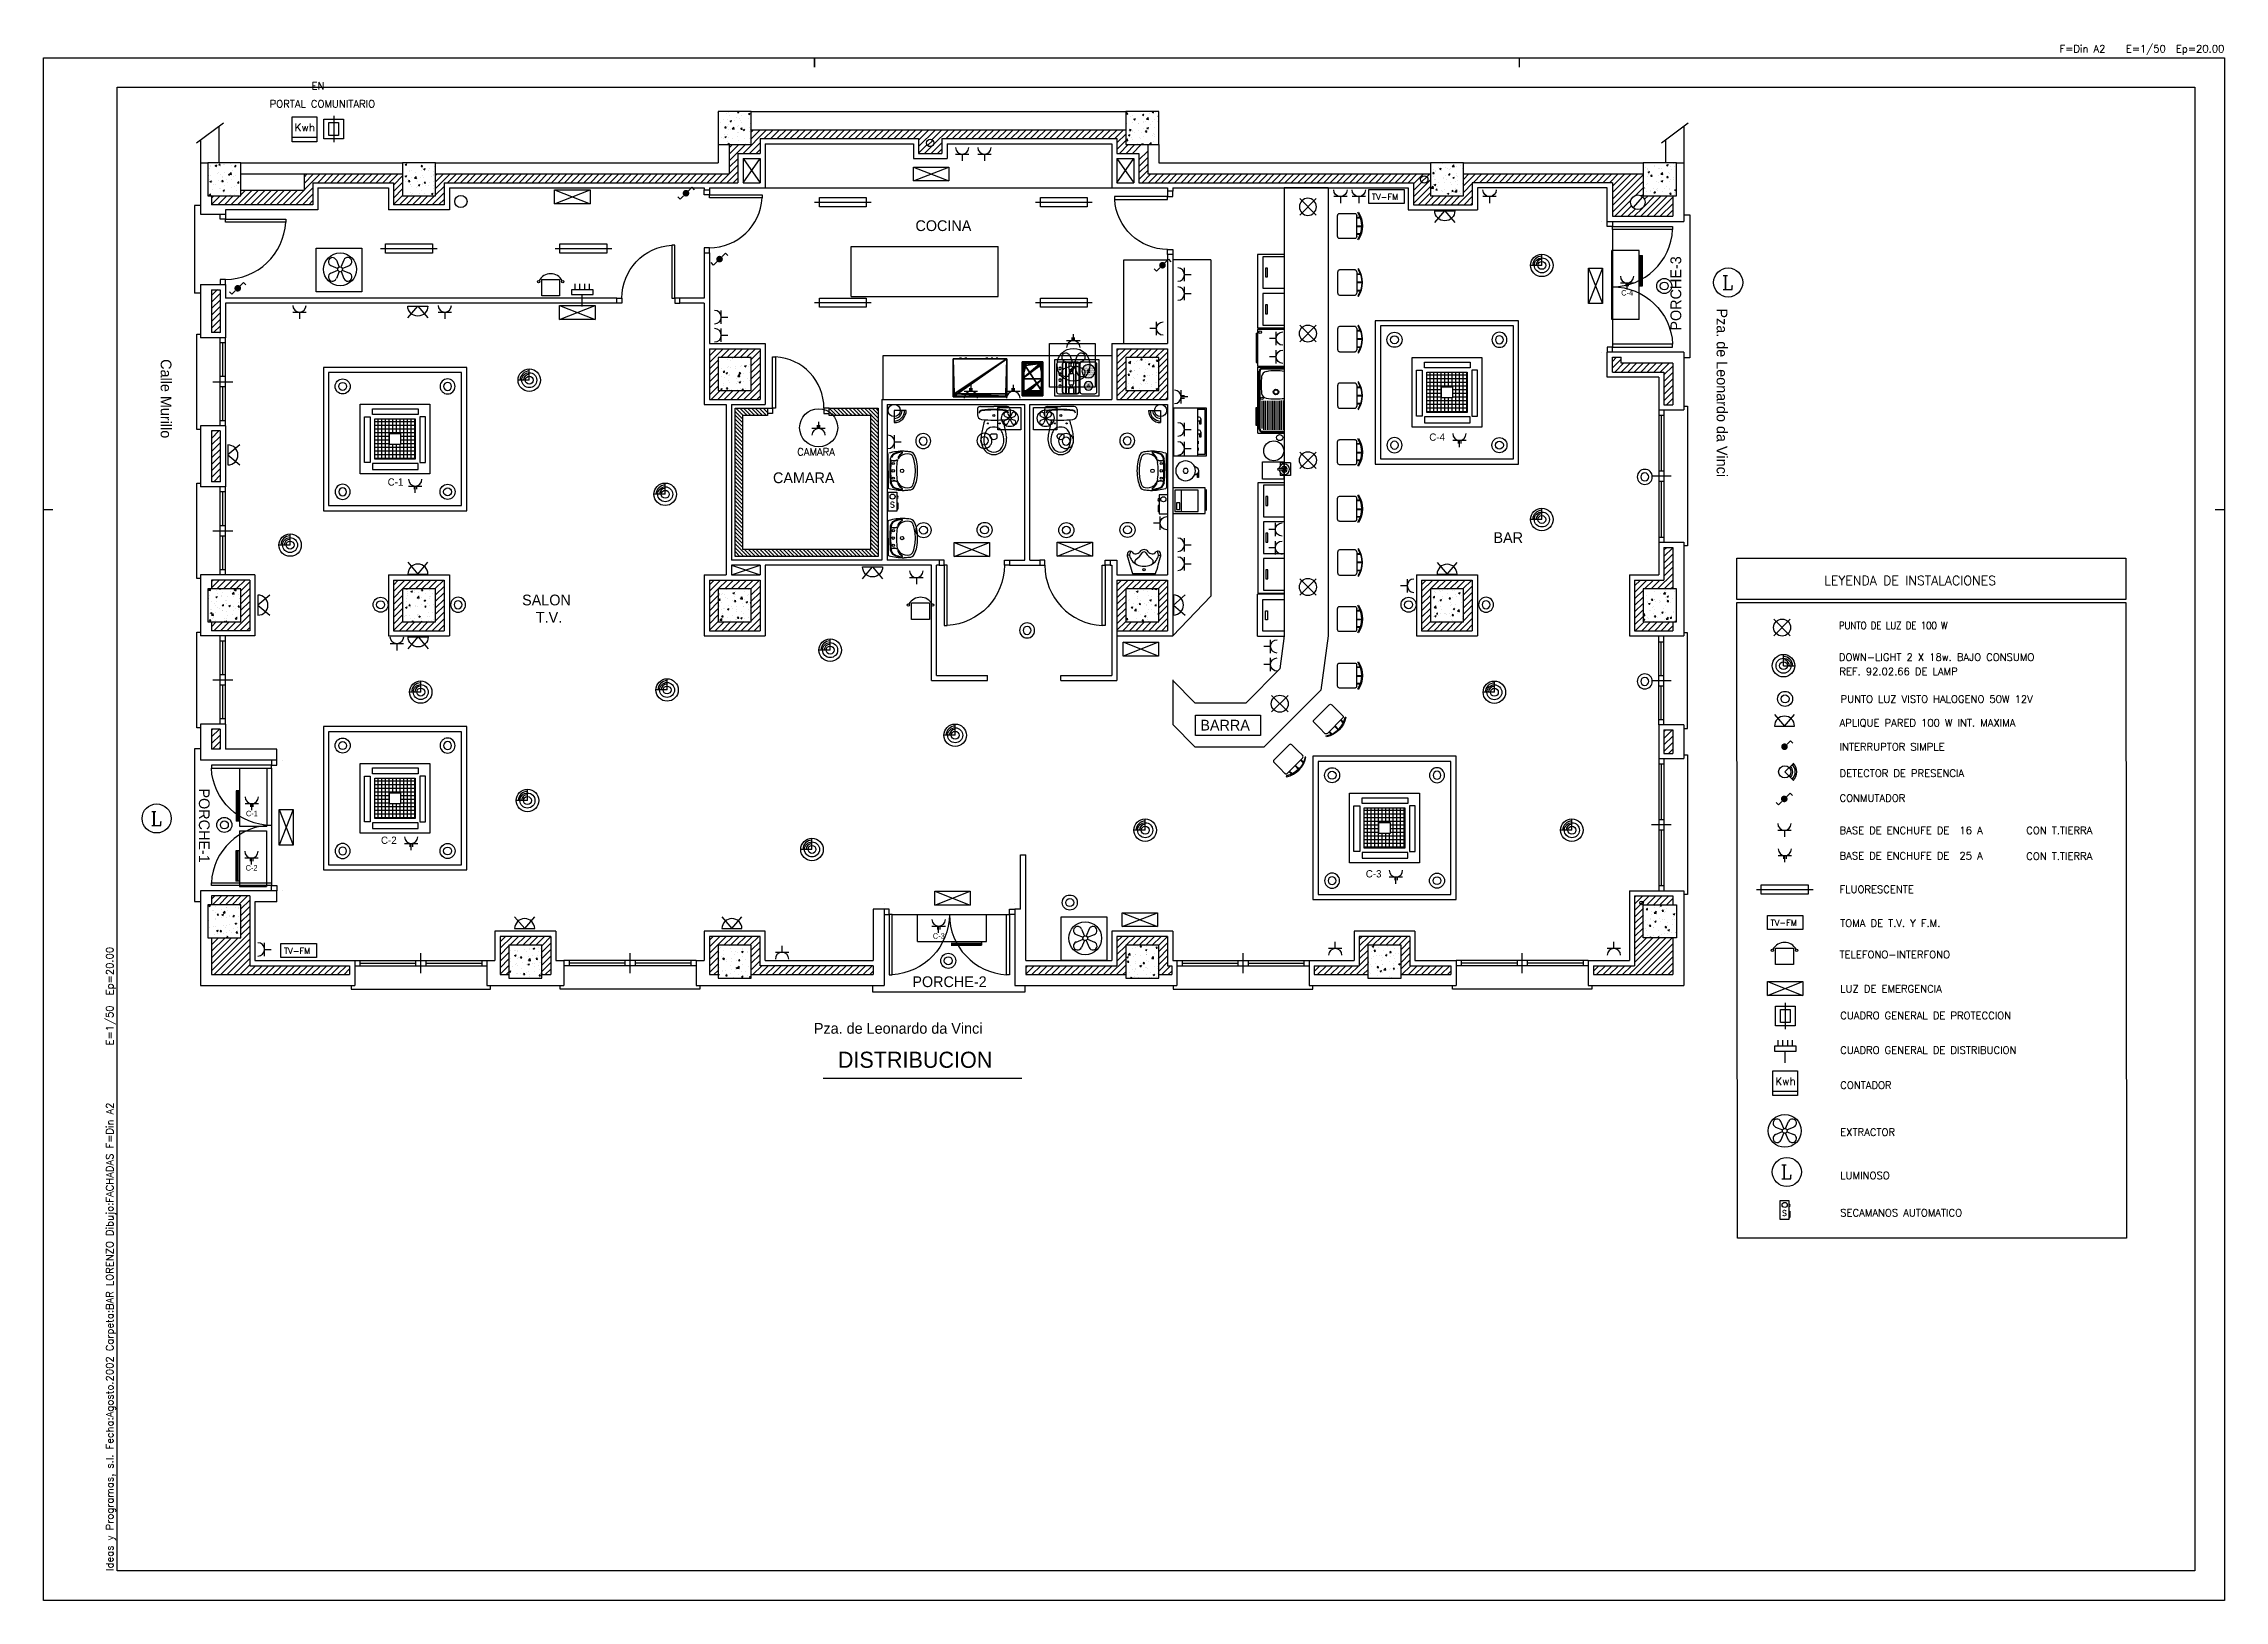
# Model space of a CAD drawing. Extents: x 33.7 to 63.4, y -76.7 to 11.5.
# Drawn here: x 33.68 to 63.38, y -45.09 to -23.89 of the extents above; entities that cross this region are included whole.
import ezdxf
from ezdxf.enums import TextEntityAlignment as Align

# ---------------------------------------------------------------- set-up
doc = ezdxf.new("R2010")
doc.units = 0
doc.header["$LTSCALE"] = 0.375
doc.layers.get('0').update_dxf_attribs({"linetype": 'CONTINUOUS'})
for name, color, linetype in [('AUX', 7, 'CONTINUOUS'), ('CARPINTERIA', 44, 'CONTINUOUS'), ('COTAS', 2, 'CONTINUOUS'), ('ESCAYOLA', 2, 'CONTINUOUS'), ('FORMATO', 3, 'CONTINUOUS'), ('ILUMINACION', 4, 'CONTINUOUS'), ('INSONORIZACION', 43, 'CONTINUOUS'), ('MUEBLES', 1, 'CONTINUOUS'), ('MUROS', 3, 'CONTINUOUS'), ('PILARES', 2, 'CONTINUOUS'), ('SANITARIOS', 5, 'CONTINUOUS'), ('TEXTOS', 2, 'CONTINUOUS')]:
    doc.layers.add(name, color=color, linetype=linetype)
doc.styles.add('ESTANDAR', font='txt')
doc.styles.add('LEYENDAS-INST', font='SIMPLEX8.shx', dxfattribs={"width": 0.85, "height": 0.2})
doc.styles.add('ROMANC8', font='romanc8')
doc.styles.add('SANSSERIF', font='UNIV.SHX')
doc.styles.add('SIMPLEX', font='SIMPLEX', dxfattribs={"width": 0.75, "height": 9.162601})
doc.styles.get("Standard").update_dxf_attribs({"font": 'simplex', "height": 0.1})

msp = doc.modelspace()

# ---------------------------------------------------------------- texts
at = {"color": 2, "linetype": 'Continuous', "style": 'SIMPLEX'}
msp.add_text('LEYENDA DE INSTALACIONES', height=0.125, dxfattribs=at).set_placement((59.096, -31.266), align=Align.CENTER)
at = {"color": 2, "linetype": 'Continuous', "style": 'LEYENDAS-INST', "width": 0.85}
msp.add_text('PUNTO DE LUZ DE 100 W', height=0.1, dxfattribs=at).set_placement((58.127, -31.866))
at = {"color": 2, "linetype": 'Continuous', "style": 'SIMPLEX'}
for s, p in [('DOWN-LIGHT 2 X 18w. BAJO CONSUMO', (58.126, -32.297)), ('REF. 92.02.66 DE LAMP', (58.133, -32.492)), ('PUNTO LUZ VISTO HALOGENO 50W 12V', (58.149, -32.867)), ('APLIQUE PARED 100 W INT. MAXIMA', (58.135, -33.192)), ('INTERRUPTOR SIMPLE', (58.135, -33.517)), ('DETECTOR DE PRESENCIA', (58.135, -33.878)), ('CONMUTADOR', (58.135, -34.215)), ('BASE DE ENCHUFE DE  16 A', (58.135, -34.655)), ('CON T.TIERRA', (60.678, -34.655)), ('BASE DE ENCHUFE DE  25 A', (58.135, -35.001)), ('CON T.TIERRA', (60.678, -35.006)), ('FLUORESCENTE ', (58.135, -35.458)), ('TOMA DE T.V. Y F.M.', (58.145, -35.919)), ('TELEFONO-INTERFONO', (58.135, -36.346)), ('LUZ DE EMERGENCIA', (58.145, -36.812)), ('CUADRO GENERAL DE PROTECCION', (58.145, -37.177)), ('CUADRO GENERAL DE DISTRIBUCION', (58.145, -37.647)), ('CONTADOR', (58.145, -38.125)), ('EXTRACTOR', (58.145, -38.763)), ('LUMINOSO', (58.145, -39.354)), ('SECAMANOS AUTOMATICO', (58.145, -39.861))]:
    msp.add_text(s, height=0.1, dxfattribs=at).set_placement(p)
at = {"color": 1, "linetype": 'Continuous', "style": 'SIMPLEX'}
for s, height, p in [('TV-FM', 0.0818, (57.196, -35.904)), ('Kwh', 0.1046, (57.261, -38.073))]:
    msp.add_text(s, height=height, dxfattribs=at).set_placement(p)
at = {"layer": 'FORMATO', "color": 7, "linetype": 'ByBlock'}
msp.add_text('F=Din A2   E=1/50  Ep=20.00', height=0.1, dxfattribs=at).set_placement((63.376, -24.013), align=Align.RIGHT)
msp.add_text('Ideas y Programas, s.l. Fecha:Agosto.2002 Carpeta:BAR LORENZO Dibujo:FACHADAS F=Din A2   E=1/50  Ep=20.00', height=0.1, rotation=90, dxfattribs=at).set_placement((34.626, -44.688))
at = {"layer": 'ILUMINACION', "color": 1, "style": 'ROMANC8'}
for s, height, p in [('L', 0.191, (57.334, -39.408)), ('S', 0.0746, (57.353, -39.875))]:
    msp.add_text(s, height=height, dxfattribs=at).set_placement(p, align=Align.BOTTOM_LEFT)
at = {"layer": 'TEXTOS'}
for s, p in [('EN ', (37.324, -24.519)), ('PORTAL COMUNITARIO', (36.755, -24.765)), ('CAMARA', (43.939, -29.503))]:
    msp.add_text(s, height=0.1, dxfattribs=at).set_placement(p)
at = {"layer": 'TEXTOS', "color": 2, "style": 'SANSSERIF'}
for s, height, p in [('COCINA', 0.1464, (45.55, -26.446)), ('C-4', 0.0992, (52.548, -29.301)), ('C-1', 0.0992, (38.362, -29.912)), ('CAMARA', 0.1464, (43.61, -29.878)), ('BAR', 0.1464, (53.422, -30.693)), ('SALON', 0.1464, (40.193, -31.542)), ('T.V.', 0.1464, (40.38, -31.777)), ('BARRA', 0.1464, (49.43, -33.246)), ('C-2', 0.0992, (38.271, -34.789)), ('C-3', 0.0992, (51.683, -35.246)), ('PORCHE-2', 0.1464, (45.508, -36.739)), ('Pza. de Leonardo da Vinci', 0.14635, (44.167, -37.374)), ('DISTRIBUCION', 0.21953, (44.493, -37.838))]:
    msp.add_text(s, height=height, dxfattribs=at).set_placement(p)
for s, height, rotation, p in [('PORCHE-3', 0.1464, 90, (55.979, -27.801)), ('Pza. de Leonardo da Vinci', 0.14635, 270, (56.461, -27.5)), ('Calle Murillo', 0.14635, 270, (35.271, -28.19)), ('PORCHE-1', 0.1464, 270, (35.791, -34.035))]:
    msp.add_text(s, height=height, rotation=rotation, dxfattribs=at).set_placement(p)
at = {"layer": 'TEXTOS', "style": 'ESTANDAR'}
for s, p in [('C-4', (55.162, -27.324)), ('C-1', (36.432, -34.413)), ('C-2', (36.428, -35.153)), ('C-3', (45.787, -36.081))]:
    msp.add_text(s, height=0.075, dxfattribs=at).set_placement(p)
at = {"layer": 'TEXTOS', "style": 'ROMANC8'}
for s, height, p in [('L', 0.191, (56.535, -27.299)), ('S', 0.0746, (45.204, -30.231)), ('L', 0.191, (35.133, -34.596))]:
    msp.add_text(s, height=height, dxfattribs=at).set_placement(p, align=Align.BOTTOM_LEFT)

# ---------------------------------------------------------------- blocks, each defined once
blk = doc.blocks.new('TABUBONI')
at = {"layer": 'MUEBLES'}
for p, q in [((-0.116, 0.308), (-0.116, 0.26)), ((-0.108, 0.31), (-0.108, 0.26)), ((-0.008, 0.26), (-0.008, 0.329)), ((0, 0.26), (0, 0.329)), ((0.108, 0.31), (0.108, 0.26)), ((0.116, 0.308), (0.116, 0.26)), ((-0.171, 0.242), (-0.171, 0.13)), ((-0.171, 0.13), (-0.171, 0.026)), ((-0.145, 0.26), (0.145, 0.26)), ((-0.145, 0), (0.145, 0)), ((0.171, 0.13), (0.171, 0.242)), ((0.171, 0.026), (0.171, 0.13))]:
    blk.add_line(p, q, dxfattribs=at)
blk.add_lwpolyline([(0.188, 0.282, 0.302776), (-0.188, 0.282), (-0.182, 0.273, -0.302776), (0.182, 0.273)], format="xyb", close=True, dxfattribs=at)
for centre, start, end in [((-0.145, 0.234), 90, 180), ((-0.145, 0.026), 180, 270), ((0.145, 0.234), 0, 90), ((0.145, 0.026), 270, 360)]:
    blk.add_arc(centre, 0.0257, start, end, dxfattribs=at)
blk = doc.blocks.new('FRIO15M')
at = {"layer": 'MUEBLES'}
for p, q in [((-0.363, 0), (-0.363, 1.5)), ((-0.363, 1.5), (0, 1.5)), ((-0.29, 1.032), (-0.29, 1.461)), ((-0.29, 1.461), (0, 1.461)), ((-0.255, 1.186), (-0.255, 1.307)), ((-0.255, 1.307), (-0.228, 1.307)), ((-0.228, 1.307), (-0.228, 1.186)), ((0, 1.032), (-0.29, 1.032)), ((-0.29, 0.532), (-0.29, 0.961)), ((-0.29, 0.961), (0, 0.961)), ((-0.228, 1.186), (-0.255, 1.186)), ((-0.255, 0.807), (-0.228, 0.807)), ((-0.255, 0.686), (-0.255, 0.807)), ((-0.228, 0.686), (-0.255, 0.686)), ((-0.228, 0.807), (-0.228, 0.686)), ((0, 0.532), (-0.29, 0.532)), ((-0.29, 0.032), (-0.29, 0.461)), ((-0.29, 0.461), (0, 0.461)), ((-0.255, 0.307), (-0.228, 0.307)), ((-0.255, 0.186), (-0.255, 0.307)), ((-0.228, 0.307), (-0.228, 0.186)), ((0, 0), (-0.363, 0)), ((0, 0.032), (-0.29, 0.032)), ((-0.228, 0.186), (-0.255, 0.186))]:
    blk.add_line(p, q, dxfattribs=at)
blk = doc.blocks.new('CAFETERA')
for p, q in [((-0.65, -0.45), (-0.65, 0)), ((-0.65, 0), (0, 0)), ((0, 0), (0, -0.45)), ((-0.65, -0.325), (0, -0.325)), ((0, -0.45), (-0.65, -0.45)), ((-0.631, -0.428), (-0.631, -0.325)), ((-0.024, -0.428), (-0.631, -0.428)), ((-0.501, -0.369), (-0.432, -0.369)), ((-0.432, -0.355), (-0.476, -0.355)), ((-0.432, -0.369), (-0.432, -0.355)), ((-0.323, -0.369), (-0.255, -0.369)), ((-0.255, -0.355), (-0.298, -0.355)), ((-0.255, -0.369), (-0.255, -0.355)), ((-0.2, -0.332), (-0.161, -0.332)), ((-0.111, -0.332), (-0.072, -0.332)), ((-0.024, -0.325), (-0.024, -0.428))]:
    blk.add_line(p, q)
for centre in [(-0.501, -0.339), (-0.323, -0.339)]:
    blk.add_arc(centre, 0.0302, 153.2924, 26.7076)
blk = doc.blocks.new('MOLINO')
for p, q in [((0.002, -0.204), (0.113, -0.204)), ((0.113, -0.187), (0.05, -0.187)), ((0.113, -0.204), (0.113, -0.187))]:
    blk.add_line(p, q)
for radius in [0.165, 0.0408]:
    blk.add_circle((0.002, 0.009), radius)
blk.add_arc((0.002, -0.128), 0.0754, 187.4043, 352.5957)
blk = doc.blocks.new('*X30')
at = {"color": 0}
for p, q in [((157.009, 141.452), (157.229, 141.673)), ((157.009, 141.541), (157.141, 141.673)), ((157.009, 141.629), (157.053, 141.673)), ((157.198, 141.553), (157.518, 141.873)), ((157.286, 141.553), (157.429, 141.695)), ((157.309, 141.752), (157.429, 141.873)), ((157.309, 141.841), (157.341, 141.873)), ((157.486, 141.753), (157.606, 141.873)), ((157.575, 141.753), (157.695, 141.873)), ((157.663, 141.753), (157.783, 141.873)), ((157.751, 141.753), (157.871, 141.873)), ((157.84, 141.753), (157.96, 141.873)), ((157.928, 141.753), (158.048, 141.873)), ((158.017, 141.753), (158.137, 141.873)), ((158.105, 141.753), (158.225, 141.873)), ((158.193, 141.753), (158.313, 141.873)), ((158.282, 141.753), (158.402, 141.873)), ((158.37, 141.753), (158.49, 141.873)), ((158.459, 141.753), (158.579, 141.873)), ((158.547, 141.753), (158.667, 141.873)), ((158.635, 141.753), (158.755, 141.873)), ((158.724, 141.753), (158.844, 141.873)), ((158.812, 141.753), (158.932, 141.873)), ((158.9, 141.753), (159.02, 141.873)), ((158.989, 141.753), (159.109, 141.873)), ((159.077, 141.753), (159.197, 141.873)), ((159.166, 141.753), (159.286, 141.873)), ((159.254, 141.753), (159.374, 141.873)), ((159.342, 141.753), (159.462, 141.873)), ((159.431, 141.753), (159.551, 141.873)), ((159.519, 141.753), (159.639, 141.873)), ((159.588, 141.645), (159.816, 141.873)), ((159.588, 141.734), (159.728, 141.873)), ((159.588, 141.557), (159.702, 141.671)), ((159.759, 141.551), (159.906, 141.698)), ((159.77, 141.739), (159.904, 141.873)), ((159.791, 141.672), (159.993, 141.873)), ((159.961, 141.753), (160.081, 141.873)), ((160.05, 141.753), (160.17, 141.873)), ((160.138, 141.753), (160.258, 141.873)), ((160.226, 141.753), (160.346, 141.873)), ((160.315, 141.753), (160.435, 141.873)), ((160.403, 141.753), (160.523, 141.873)), ((160.491, 141.753), (160.611, 141.873)), ((160.58, 141.753), (160.7, 141.873)), ((160.668, 141.753), (160.788, 141.873)), ((160.757, 141.753), (160.877, 141.873)), ((160.845, 141.753), (160.965, 141.873)), ((160.933, 141.753), (161.053, 141.873)), ((161.022, 141.753), (161.142, 141.873)), ((161.11, 141.753), (161.23, 141.873)), ((161.199, 141.753), (161.319, 141.873)), ((161.287, 141.753), (161.407, 141.873)), ((161.375, 141.753), (161.495, 141.873)), ((161.464, 141.753), (161.584, 141.873)), ((161.552, 141.753), (161.672, 141.873)), ((161.641, 141.753), (161.761, 141.873)), ((161.729, 141.753), (161.849, 141.873)), ((161.817, 141.753), (161.937, 141.873)), ((161.906, 141.753), (162.026, 141.873)), ((161.994, 141.753), (162.114, 141.873)), ((162.082, 141.753), (162.202, 141.873)), ((162.171, 141.753), (162.291, 141.873)), ((162.259, 141.753), (162.379, 141.873)), ((162.289, 141.694), (162.409, 141.814)), ((162.289, 141.606), (162.409, 141.726)), ((162.324, 141.553), (162.444, 141.673)), ((162.413, 141.553), (162.533, 141.673)), ((162.501, 141.553), (162.621, 141.673)), ((157.009, 141.364), (157.129, 141.484)), ((157.009, 141.275), (157.129, 141.395)), ((157.375, 141.553), (157.429, 141.607)), ((159.67, 141.551), (159.769, 141.65)), ((159.847, 141.551), (159.906, 141.609)), ((162.589, 141.464), (162.709, 141.584)), ((162.589, 141.375), (162.709, 141.495)), ((162.589, 141.287), (162.709, 141.407)), ((151.018, 140.853), (151.438, 141.273)), ((151.106, 140.853), (151.339, 141.085)), ((151.219, 141.142), (151.349, 141.273)), ((151.219, 141.231), (151.261, 141.273)), ((151.406, 141.153), (151.526, 141.273)), ((151.495, 141.153), (151.615, 141.273)), ((151.583, 141.153), (151.703, 141.273)), ((151.671, 141.153), (151.791, 141.273)), ((151.76, 141.153), (151.88, 141.273)), ((151.848, 141.153), (151.968, 141.273)), ((151.937, 141.153), (152.057, 141.273)), ((152.025, 141.153), (152.145, 141.273)), ((152.113, 141.153), (152.233, 141.273)), ((152.202, 141.153), (152.322, 141.273)), ((152.29, 141.153), (152.41, 141.273)), ((152.378, 141.153), (152.498, 141.273)), ((152.439, 141.125), (152.559, 141.245)), ((152.439, 141.036), (152.559, 141.156)), ((153.009, 141.076), (153.206, 141.273)), ((153.009, 141.164), (153.117, 141.273)), ((153.009, 141.253), (153.029, 141.273)), ((153.009, 140.988), (153.129, 141.108)), ((153.174, 141.153), (153.294, 141.273)), ((153.262, 141.153), (153.382, 141.273)), ((153.351, 141.153), (153.471, 141.273)), ((153.439, 141.153), (153.559, 141.273)), ((153.527, 141.153), (153.647, 141.273)), ((153.616, 141.153), (153.736, 141.273)), ((153.704, 141.153), (153.824, 141.273)), ((153.793, 141.153), (153.913, 141.273)), ((153.881, 141.153), (154.001, 141.273)), ((153.969, 141.153), (154.089, 141.273)), ((154.058, 141.153), (154.178, 141.273)), ((154.146, 141.153), (154.266, 141.273)), ((154.235, 141.153), (154.355, 141.273)), ((154.323, 141.153), (154.443, 141.273)), ((154.411, 141.153), (154.531, 141.273)), ((154.5, 141.153), (154.62, 141.273)), ((154.588, 141.153), (154.708, 141.273)), ((154.677, 141.153), (154.797, 141.273)), ((154.765, 141.153), (154.885, 141.273)), ((154.853, 141.153), (154.973, 141.273)), ((154.942, 141.153), (155.062, 141.273)), ((155.03, 141.153), (155.15, 141.273)), ((155.118, 141.153), (155.238, 141.273)), ((155.207, 141.153), (155.327, 141.273)), ((155.295, 141.153), (155.415, 141.273)), ((155.384, 141.153), (155.504, 141.273)), ((155.472, 141.153), (155.592, 141.273)), ((155.56, 141.153), (155.68, 141.273)), ((155.649, 141.153), (155.769, 141.273)), ((155.737, 141.153), (155.857, 141.273)), ((155.826, 141.153), (155.946, 141.273)), ((155.914, 141.153), (156.034, 141.273)), ((156.002, 141.153), (156.122, 141.273)), ((156.091, 141.153), (156.211, 141.273)), ((156.179, 141.153), (156.299, 141.273)), ((156.268, 141.153), (156.388, 141.273)), ((156.356, 141.153), (156.476, 141.273)), ((156.444, 141.153), (156.564, 141.273)), ((156.533, 141.153), (156.653, 141.273)), ((156.621, 141.153), (156.741, 141.273)), ((156.709, 141.153), (156.829, 141.273)), ((156.798, 141.153), (156.918, 141.273)), ((156.886, 141.153), (157.006, 141.273)), ((156.975, 141.153), (157.129, 141.307)), ((157.063, 141.153), (157.129, 141.219)), ((162.589, 141.199), (162.709, 141.319)), ((162.631, 141.153), (162.751, 141.273)), ((162.72, 141.153), (162.84, 141.273)), ((162.808, 141.153), (162.928, 141.273)), ((162.897, 141.153), (163.017, 141.273)), ((162.985, 141.153), (163.105, 141.273)), ((163.073, 141.153), (163.193, 141.273)), ((163.162, 141.153), (163.282, 141.273)), ((163.25, 141.153), (163.37, 141.273)), ((163.339, 141.153), (163.459, 141.273)), ((163.427, 141.153), (163.547, 141.273)), ((163.515, 141.153), (163.635, 141.273)), ((163.604, 141.153), (163.724, 141.273)), ((163.692, 141.153), (163.812, 141.273)), ((163.781, 141.153), (163.901, 141.273)), ((163.869, 141.153), (163.989, 141.273)), ((163.957, 141.153), (164.077, 141.273)), ((164.046, 141.153), (164.166, 141.273)), ((164.134, 141.153), (164.254, 141.273)), ((164.222, 141.153), (164.342, 141.273)), ((164.311, 141.153), (164.431, 141.273)), ((164.399, 141.153), (164.519, 141.273)), ((164.488, 141.153), (164.608, 141.273)), ((164.576, 141.153), (164.696, 141.273)), ((164.664, 141.153), (164.784, 141.273)), ((164.753, 141.153), (164.873, 141.273)), ((164.841, 141.153), (164.961, 141.273)), ((164.93, 141.153), (165.05, 141.273)), ((165.018, 141.153), (165.138, 141.273)), ((165.106, 141.153), (165.226, 141.273)), ((165.195, 141.153), (165.315, 141.273)), ((165.283, 141.153), (165.403, 141.273)), ((165.372, 141.153), (165.492, 141.273)), ((165.46, 141.153), (165.58, 141.273)), ((165.548, 141.153), (165.668, 141.273)), ((165.637, 141.153), (165.757, 141.273)), ((165.725, 141.153), (165.845, 141.273)), ((165.813, 141.153), (165.933, 141.273)), ((165.902, 141.153), (166.022, 141.273)), ((165.99, 141.153), (166.11, 141.273)), ((166.079, 141.153), (166.199, 141.273)), ((166.167, 141.153), (166.287, 141.273)), ((166.255, 141.153), (166.375, 141.273)), ((166.327, 141.136), (166.464, 141.273)), ((166.327, 140.959), (166.559, 141.191)), ((166.327, 141.048), (166.441, 141.162)), ((166.327, 140.871), (166.559, 141.103)), ((166.511, 141.232), (166.552, 141.273)), ((167.009, 141.199), (167.083, 141.273)), ((167.009, 141.111), (167.171, 141.273)), ((167.009, 141.022), (167.129, 141.142)), ((167.139, 141.153), (167.259, 141.273)), ((167.228, 141.153), (167.348, 141.273)), ((167.316, 141.153), (167.436, 141.273)), ((167.404, 141.153), (167.524, 141.273)), ((167.493, 141.153), (167.613, 141.273)), ((167.581, 141.153), (167.701, 141.273)), ((167.67, 141.153), (167.79, 141.273)), ((167.758, 141.153), (167.878, 141.273)), ((167.846, 141.153), (167.966, 141.273)), ((167.935, 141.153), (168.055, 141.273)), ((168.023, 141.153), (168.143, 141.273)), ((168.112, 141.153), (168.232, 141.273)), ((168.2, 141.153), (168.32, 141.273)), ((168.288, 141.153), (168.408, 141.273)), ((168.377, 141.153), (168.497, 141.273)), ((168.465, 141.153), (168.585, 141.273)), ((168.554, 141.153), (168.674, 141.273)), ((168.642, 141.153), (168.762, 141.273)), ((168.73, 141.153), (168.85, 141.273)), ((168.819, 141.153), (168.939, 141.273)), ((168.907, 141.153), (169.027, 141.273)), ((168.995, 141.153), (169.115, 141.273)), ((169.038, 141.107), (169.204, 141.273)), ((169.038, 141.018), (169.292, 141.273)), ((169.038, 140.93), (169.381, 141.273)), ((169.038, 140.842), (169.459, 141.263)), ((169.038, 140.753), (169.459, 141.174)), ((169.355, 140.983), (169.459, 141.086)), ((149.959, 140.855), (150.077, 140.973)), ((149.959, 140.943), (149.989, 140.973)), ((150.046, 140.853), (150.166, 140.973)), ((150.134, 140.853), (150.254, 140.973)), ((150.222, 140.853), (150.342, 140.973)), ((150.311, 140.853), (150.511, 141.053)), ((150.359, 140.989), (150.422, 141.053)), ((150.399, 140.853), (150.599, 141.053)), ((150.487, 140.853), (150.687, 141.053)), ((150.576, 140.853), (150.776, 141.053)), ((150.664, 140.853), (150.864, 141.053)), ((150.753, 140.853), (150.953, 141.053)), ((150.841, 140.853), (151.041, 141.053)), ((150.929, 140.853), (151.129, 141.053)), ((151.195, 140.853), (151.339, 140.997)), ((151.283, 140.853), (151.339, 140.909)), ((152.439, 140.948), (152.559, 141.068)), ((152.439, 140.86), (152.559, 140.98)), ((152.52, 140.853), (152.64, 140.973)), ((152.609, 140.853), (152.729, 140.973)), ((152.697, 140.853), (152.817, 140.973)), ((152.786, 140.853), (152.906, 140.973)), ((152.874, 140.853), (152.994, 140.973)), ((152.962, 140.853), (153.129, 141.019)), ((153.051, 140.853), (153.129, 140.931)), ((166.397, 140.853), (166.559, 141.014)), ((166.486, 140.853), (166.606, 140.973)), ((166.574, 140.853), (166.694, 140.973)), ((166.663, 140.853), (166.783, 140.973)), ((166.751, 140.853), (166.871, 140.973)), ((166.839, 140.853), (166.959, 140.973)), ((166.928, 140.853), (167.129, 141.054)), ((167.016, 140.853), (167.129, 140.966)), ((167.104, 140.853), (167.129, 140.877)), ((169.068, 140.696), (169.289, 140.916)), ((169.157, 140.696), (169.298, 140.837)), ((169.245, 140.696), (169.345, 140.795)), ((169.334, 140.696), (169.446, 140.808)), ((169.422, 140.696), (169.699, 140.973)), ((169.435, 140.973), (169.459, 140.997)), ((169.463, 140.825), (169.611, 140.973)), ((169.476, 140.927), (169.523, 140.973)), ((169.51, 140.696), (169.788, 140.973)), ((169.599, 140.696), (169.859, 140.956)), ((169.687, 140.696), (169.859, 140.867)), ((169.776, 140.696), (169.859, 140.779)), ((169.038, 138.72), (169.093, 138.776)), ((169.038, 138.632), (169.158, 138.752)), ((169.07, 138.576), (169.19, 138.696)), ((169.158, 138.576), (169.278, 138.696)), ((169.247, 138.576), (169.367, 138.696)), ((169.335, 138.576), (169.455, 138.696)), ((169.423, 138.576), (169.543, 138.696)), ((169.512, 138.576), (169.632, 138.696)), ((169.6, 138.576), (169.72, 138.696)), ((169.688, 138.576), (169.808, 138.696)), ((169.739, 138.537), (169.859, 138.657)), ((169.739, 138.449), (169.859, 138.569)), ((169.739, 138.361), (169.859, 138.481)), ((169.739, 138.272), (169.859, 138.392)), ((169.739, 138.184), (169.859, 138.304)), ((169.772, 138.129), (169.859, 138.215)), ((169.739, 136.151), (169.777, 136.189)), ((169.739, 136.063), (169.859, 136.183)), ((169.739, 135.974), (169.859, 136.094)), ((169.339, 135.663), (169.419, 135.743)), ((169.339, 135.574), (169.507, 135.743)), ((169.476, 135.623), (169.596, 135.743)), ((169.564, 135.623), (169.684, 135.743)), ((169.653, 135.623), (169.859, 135.829)), ((169.739, 135.886), (169.859, 136.006)), ((169.739, 135.797), (169.859, 135.917)), ((169.741, 135.623), (169.859, 135.741)), ((169.339, 135.486), (169.459, 135.606)), ((169.339, 135.397), (169.459, 135.517)), ((169.829, 135.623), (169.859, 135.652)), ((169.339, 135.309), (169.459, 135.429)), ((169.339, 135.221), (169.459, 135.341)), ((169.339, 135.132), (169.459, 135.252)), ((169.348, 135.053), (169.468, 135.173)), ((169.436, 135.053), (169.556, 135.173)), ((169.525, 135.053), (169.645, 135.173)), ((169.613, 135.053), (169.733, 135.173)), ((169.701, 135.053), (169.821, 135.173)), ((169.79, 135.053), (169.859, 135.122)), ((169.739, 133.676), (169.766, 133.703)), ((169.739, 133.588), (169.854, 133.703)), ((169.739, 133.499), (169.859, 133.619)), ((169.739, 133.411), (169.859, 133.531)), ((169.799, 133.383), (169.859, 133.443)), ((169.339, 131.42), (169.362, 131.443)), ((169.339, 131.332), (169.45, 131.443)), ((169.339, 131.243), (169.539, 131.443)), ((169.339, 131.155), (169.459, 131.275)), ((169.507, 131.323), (169.627, 131.443)), ((169.595, 131.323), (169.715, 131.443)), ((169.684, 131.323), (169.804, 131.443)), ((169.772, 131.323), (169.859, 131.41)), ((169.339, 131.066), (169.459, 131.186)), ((169.339, 130.978), (169.459, 131.098)), ((169.339, 130.89), (169.459, 131.01)), ((165.589, 130.852), (165.63, 130.893)), ((165.589, 130.764), (165.718, 130.893)), ((165.589, 130.675), (165.807, 130.893)), ((165.589, 130.587), (165.709, 130.707)), ((165.775, 130.773), (165.895, 130.893)), ((165.863, 130.773), (165.983, 130.893)), ((165.952, 130.773), (166.072, 130.893)), ((166.04, 130.773), (166.16, 130.893)), ((166.128, 130.773), (166.248, 130.893)), ((166.159, 130.715), (166.279, 130.835)), ((166.159, 130.626), (166.279, 130.746)), ((169.264, 130.373), (169.764, 130.873)), ((169.339, 130.801), (169.459, 130.921)), ((169.339, 130.713), (169.499, 130.873)), ((169.339, 130.624), (169.587, 130.873)), ((169.339, 130.536), (169.676, 130.873)), ((169.352, 130.373), (169.852, 130.873)), ((169.441, 130.373), (169.859, 130.791)), ((169.529, 130.373), (169.859, 130.702)), ((164.976, 130.416), (165.053, 130.493)), ((165.021, 130.373), (165.141, 130.493)), ((165.11, 130.373), (165.23, 130.493)), ((165.198, 130.373), (165.318, 130.493)), ((165.287, 130.373), (165.407, 130.493)), ((165.375, 130.373), (165.495, 130.493)), ((165.463, 130.373), (165.583, 130.493)), ((165.552, 130.373), (165.709, 130.53)), ((165.589, 130.498), (165.709, 130.618)), ((165.64, 130.373), (165.709, 130.442)), ((166.159, 130.538), (166.279, 130.658)), ((166.159, 130.45), (166.279, 130.57)), ((166.17, 130.373), (166.29, 130.493)), ((166.259, 130.373), (166.379, 130.493)), ((166.347, 130.373), (166.467, 130.493)), ((166.436, 130.373), (166.556, 130.493)), ((166.524, 130.373), (166.644, 130.493)), ((166.612, 130.373), (166.732, 130.493)), ((166.701, 130.373), (166.821, 130.493)), ((166.789, 130.373), (166.839, 130.423)), ((168.779, 130.418), (168.854, 130.493)), ((168.822, 130.373), (168.942, 130.493)), ((168.91, 130.373), (169.03, 130.493)), ((168.999, 130.373), (169.119, 130.493)), ((169.087, 130.373), (169.207, 130.493)), ((169.176, 130.373), (169.296, 130.493)), ((169.618, 130.373), (169.859, 130.614)), ((169.706, 130.373), (169.859, 130.526)), ((169.794, 130.373), (169.859, 130.437))]:
    blk.add_line(p, q, dxfattribs=at)
blk = doc.blocks.new('*X29')
at = {"color": 0}
for p, q in [((149.959, 139.617), (150.039, 139.698)), ((149.959, 139.529), (150.079, 139.649)), ((149.959, 139.44), (150.079, 139.56)), ((149.959, 139.352), (150.079, 139.472)), ((149.959, 139.264), (150.079, 139.384)), ((149.959, 139.175), (150.079, 139.295)), ((149.985, 139.113), (150.079, 139.207)), ((150.073, 139.113), (150.079, 139.118)), ((149.959, 137.673), (150.059, 137.773)), ((149.959, 137.761), (149.971, 137.773)), ((149.959, 137.584), (150.079, 137.704)), ((149.959, 137.496), (150.079, 137.616)), ((149.959, 137.407), (150.079, 137.527)), ((149.959, 137.319), (150.079, 137.439)), ((149.959, 137.231), (150.079, 137.351)), ((149.959, 137.142), (150.079, 137.262)), ((149.988, 137.083), (150.079, 137.174)), ((150.076, 137.083), (150.079, 137.085)), ((149.959, 135.64), (150.062, 135.743)), ((149.959, 135.728), (149.974, 135.743)), ((150.03, 135.623), (150.15, 135.743)), ((150.119, 135.623), (150.239, 135.743)), ((150.207, 135.623), (150.327, 135.743)), ((150.296, 135.623), (150.416, 135.743)), ((150.359, 135.598), (150.479, 135.718)), ((150.359, 135.509), (150.479, 135.629)), ((150.359, 135.421), (150.479, 135.541)), ((150.359, 135.332), (150.479, 135.452)), ((149.959, 135.109), (150.022, 135.173)), ((149.991, 135.053), (150.111, 135.173)), ((150.079, 135.053), (150.199, 135.173)), ((150.168, 135.053), (150.288, 135.173)), ((150.256, 135.053), (150.479, 135.276)), ((150.344, 135.053), (150.479, 135.187)), ((150.359, 135.244), (150.479, 135.364)), ((150.433, 135.053), (150.479, 135.099)), ((149.959, 133.607), (150.065, 133.713)), ((149.959, 133.695), (149.977, 133.713)), ((149.959, 133.518), (150.079, 133.638)), ((149.972, 133.443), (150.079, 133.55)), ((150.06, 133.443), (150.079, 133.462)), ((149.959, 131.397), (150.005, 131.443)), ((149.973, 131.323), (150.093, 131.443)), ((150.061, 131.323), (150.181, 131.443)), ((150.15, 131.323), (150.27, 131.443)), ((150.238, 131.323), (150.358, 131.443)), ((150.327, 131.323), (150.447, 131.443)), ((150.359, 131.267), (150.479, 131.387)), ((150.359, 131.178), (150.479, 131.298)), ((150.359, 131.09), (150.479, 131.21)), ((150.359, 131.001), (150.479, 131.121)), ((150.359, 130.913), (150.479, 131.033)), ((149.959, 130.425), (150.479, 130.945)), ((149.959, 130.513), (150.319, 130.873)), ((149.959, 130.601), (150.23, 130.873)), ((149.959, 130.69), (150.142, 130.873)), ((149.959, 130.778), (150.053, 130.873)), ((149.959, 130.867), (149.965, 130.873)), ((149.995, 130.373), (150.479, 130.856)), ((150.084, 130.373), (150.479, 130.768)), ((153.889, 130.819), (153.962, 130.893)), ((153.889, 130.731), (154.051, 130.893)), ((153.889, 130.642), (154.009, 130.762)), ((154.019, 130.773), (154.139, 130.893)), ((154.108, 130.773), (154.228, 130.893)), ((154.196, 130.773), (154.316, 130.893)), ((154.284, 130.773), (154.404, 130.893)), ((154.373, 130.773), (154.493, 130.893)), ((154.459, 130.77), (154.579, 130.89)), ((154.459, 130.682), (154.579, 130.802)), ((154.459, 130.594), (154.579, 130.714)), ((156.739, 130.841), (156.791, 130.893)), ((156.739, 130.752), (156.879, 130.893)), ((156.739, 130.664), (156.968, 130.893)), ((156.739, 130.576), (156.859, 130.696)), ((156.936, 130.773), (157.056, 130.893)), ((157.024, 130.773), (157.144, 130.893)), ((157.113, 130.773), (157.233, 130.893)), ((157.201, 130.773), (157.321, 130.893)), ((157.29, 130.773), (157.41, 130.893)), ((157.309, 130.704), (157.429, 130.824)), ((157.309, 130.615), (157.429, 130.735)), ((162.289, 130.822), (162.359, 130.893)), ((162.289, 130.734), (162.448, 130.893)), ((162.289, 130.645), (162.409, 130.765)), ((162.416, 130.773), (162.536, 130.893)), ((162.505, 130.773), (162.625, 130.893)), ((162.593, 130.773), (162.713, 130.893)), ((162.681, 130.773), (162.801, 130.893)), ((162.77, 130.773), (162.89, 130.893)), ((162.858, 130.773), (162.978, 130.893)), ((162.859, 130.685), (162.979, 130.805)), ((162.859, 130.597), (162.979, 130.717)), ((150.172, 130.373), (150.479, 130.68)), ((150.261, 130.373), (150.479, 130.591)), ((150.349, 130.373), (150.479, 130.503)), ((150.437, 130.373), (150.557, 130.493)), ((150.526, 130.373), (150.646, 130.493)), ((150.614, 130.373), (150.734, 130.493)), ((150.702, 130.373), (150.822, 130.493)), ((150.791, 130.373), (150.911, 130.493)), ((150.879, 130.373), (150.999, 130.493)), ((150.968, 130.373), (151.088, 130.493)), ((151.056, 130.373), (151.176, 130.493)), ((151.144, 130.373), (151.264, 130.493)), ((151.233, 130.373), (151.353, 130.493)), ((151.321, 130.373), (151.441, 130.493)), ((151.41, 130.373), (151.53, 130.493)), ((151.498, 130.373), (151.618, 130.493)), ((151.586, 130.373), (151.706, 130.493)), ((151.675, 130.373), (151.795, 130.493)), ((151.763, 130.373), (151.839, 130.449)), ((153.889, 130.554), (154.009, 130.674)), ((153.889, 130.466), (154.009, 130.586)), ((153.889, 130.377), (154.009, 130.497)), ((153.973, 130.373), (154.009, 130.409)), ((154.459, 130.505), (154.579, 130.625)), ((154.459, 130.417), (154.579, 130.537)), ((154.503, 130.373), (154.579, 130.448)), ((156.739, 130.487), (156.859, 130.607)), ((156.739, 130.399), (156.859, 130.519)), ((156.801, 130.373), (156.859, 130.43)), ((157.309, 130.527), (157.429, 130.647)), ((157.309, 130.438), (157.429, 130.558)), ((157.332, 130.373), (157.452, 130.493)), ((157.42, 130.373), (157.54, 130.493)), ((157.508, 130.373), (157.628, 130.493)), ((157.597, 130.373), (157.717, 130.493)), ((157.685, 130.373), (157.805, 130.493)), ((157.774, 130.373), (157.894, 130.493)), ((157.862, 130.373), (157.982, 130.493)), ((157.95, 130.373), (158.07, 130.493)), ((158.039, 130.373), (158.159, 130.493)), ((158.127, 130.373), (158.247, 130.493)), ((158.215, 130.373), (158.335, 130.493)), ((158.304, 130.373), (158.424, 130.493)), ((158.392, 130.373), (158.512, 130.493)), ((158.481, 130.373), (158.601, 130.493)), ((158.569, 130.373), (158.689, 130.493)), ((158.657, 130.373), (158.777, 130.493)), ((158.746, 130.373), (158.866, 130.493)), ((158.834, 130.373), (158.954, 130.493)), ((158.923, 130.373), (158.967, 130.417)), ((161.047, 130.464), (161.075, 130.493)), ((161.047, 130.376), (161.164, 130.493)), ((161.132, 130.373), (161.252, 130.493)), ((161.221, 130.373), (161.341, 130.493)), ((161.309, 130.373), (161.429, 130.493)), ((161.397, 130.373), (161.517, 130.493)), ((161.486, 130.373), (161.606, 130.493)), ((161.574, 130.373), (161.694, 130.493)), ((161.663, 130.373), (161.783, 130.493)), ((161.751, 130.373), (161.871, 130.493)), ((161.839, 130.373), (161.959, 130.493)), ((161.928, 130.373), (162.048, 130.493)), ((162.016, 130.373), (162.136, 130.493)), ((162.105, 130.373), (162.225, 130.493)), ((162.193, 130.373), (162.409, 130.589)), ((162.281, 130.373), (162.409, 130.5)), ((162.289, 130.557), (162.409, 130.677)), ((162.37, 130.373), (162.409, 130.412)), ((162.859, 130.508), (162.979, 130.628)), ((162.859, 130.42), (162.979, 130.54)), ((162.9, 130.373), (163.02, 130.493)), ((162.988, 130.373), (163.036, 130.421))]:
    blk.add_line(p, q, dxfattribs=at)
blk = doc.blocks.new('$HV090000')
at = {"color": 0}
for p, q in [((0, 0.07), (0.9, 0.07)), ((0, 0), (0.9, 0)), ((0.07, 0), (0.07, 0.07)), ((0.07, 0.035), (0.83, 0.035)), ((0.83, 0), (0.83, 0.07))]:
    blk.add_line(p, q, dxfattribs=at)
blk = doc.blocks.new('$V1090000180000340002S')
at = {"color": 0}
for p, q in [((-0.05, 0.34), (-0.05, 0.39)), ((-0.05, 0.39), (1.85, 0.39)), ((0, 0.34), (0, 0.34)), ((1.8, 0.34), (1.8, 0.34)), ((1.85, 0.39), (1.85, 0.34)), ((0.9, 0.17), (0.9, -0.1))]:
    blk.add_line(p, q, dxfattribs=at)
at = {"color": 0, "invisible_edges": 15}
blk.add_3dface([(0, 0), (1.8, 0), (1.8, 0.34), (0, 0.34)], dxfattribs=at)
at = {"color": 0}
for p in [(0, 0), (0.9, 0)]:
    blk.add_blockref('$HV090000', p, dxfattribs=at)
blk = doc.blocks.new('$HO08200007N')
at = {"color": 0}
for p, q in [((0.07, 0), (0.07, 0.82)), ((0.07, 0.82), (0.11, 0.82)), ((0.11, 0.82), (0.11, 0)), ((0, 0), (0.07, 0)), ((0.07, 0), (0.07, -0.07)), ((0.11, 0), (0.07, 0)), ((0.07, -0.07), (0, -0.07))]:
    blk.add_line(p, q, dxfattribs=at)
blk.add_arc((0.068, -0.001), 0.822, 0.0525, 87.0833, dxfattribs=at)
blk = doc.blocks.new('$D108200007N08215000N')
at = {"color": 0}
for p, q in [((0, 0.15), (0, 0.15)), ((0, 0), (0, 0)), ((1.78, 0.15), (1.78, 0.15)), ((1.78, 0), (1.78, 0))]:
    blk.add_line(p, q, dxfattribs=at)
at = {"color": 0, "invisible_edges": 15}
blk.add_3dface([(0, 0), (1.78, 0), (1.78, 0.15), (0, 0.15)], dxfattribs=at)
at = {"color": 0}
blk.add_blockref('$HO08200007N', (0, 0.15), dxfattribs=at)
at = {"color": 0, "xscale": -1}
blk.add_blockref('$HO08200007N', (1.78, 0.15), dxfattribs=at)
blk = doc.blocks.new('*X20')
at = {"color": 0}
for p, q in [((166.567, 135.608), (166.567, 135.608)), ((166.597, 135.507), (166.612, 135.525)), ((166.597, 135.507), (166.615, 135.506)), ((166.604, 135.48), (166.604, 135.48)), ((166.607, 135.622), (166.607, 135.622)), ((166.608, 135.588), (166.608, 135.588)), ((166.615, 135.506), (166.612, 135.524)), ((166.63, 135.568), (166.63, 135.568)), ((166.667, 135.449), (166.667, 135.449)), ((166.683, 135.598), (166.683, 135.598)), ((166.69, 135.471), (166.711, 135.479)), ((166.69, 135.471), (166.705, 135.461)), ((166.697, 135.483), (166.697, 135.483)), ((166.701, 135.583), (166.701, 135.583)), ((166.705, 135.46), (166.711, 135.479)), ((166.718, 135.495), (166.718, 135.495)), ((166.722, 135.517), (166.722, 135.517)), ((166.727, 135.601), (166.727, 135.601)), ((166.79, 135.561), (166.79, 135.561)), ((166.797, 135.613), (166.797, 135.613)), ((166.813, 135.489), (166.827, 135.506)), ((166.813, 135.489), (166.83, 135.487)), ((166.831, 135.487), (166.827, 135.506)), ((166.827, 135.442), (166.827, 135.442)), ((166.853, 135.505), (166.853, 135.505)), ((166.857, 135.605), (166.857, 135.605)), ((166.887, 135.595), (166.887, 135.595)), ((166.897, 135.547), (166.897, 135.547)), ((166.907, 135.52), (166.907, 135.52)), ((166.942, 135.567), (166.963, 135.575)), ((166.942, 135.567), (166.957, 135.557)), ((166.95, 135.554), (166.95, 135.554)), ((166.957, 135.557), (166.963, 135.575)), ((166.982, 135.53), (166.982, 135.53)), ((166.987, 135.435), (166.987, 135.435)), ((167.007, 135.526), (167.007, 135.526)), ((169.506, 135.538), (169.506, 135.538)), ((169.508, 135.439), (169.508, 135.439)), ((169.513, 135.446), (169.513, 135.446)), ((169.52, 135.618), (169.52, 135.618)), ((169.568, 135.469), (169.583, 135.487)), ((169.568, 135.469), (169.586, 135.468)), ((169.586, 135.468), (169.583, 135.487)), ((169.607, 135.483), (169.607, 135.483)), ((169.61, 135.48), (169.61, 135.48)), ((169.611, 135.583), (169.611, 135.583)), ((169.617, 135.445), (169.617, 135.445)), ((169.673, 135.439), (169.673, 135.439)), ((169.683, 135.469), (169.683, 135.469)), ((169.692, 135.455), (169.692, 135.455)), ((169.696, 135.563), (169.696, 135.563)), ((169.731, 135.555), (169.754, 135.579)), ((169.731, 135.555), (169.757, 135.551)), ((169.758, 135.55), (169.754, 135.579)), ((169.761, 135.504), (169.761, 135.504)), ((169.765, 135.604), (169.765, 135.604)), ((169.77, 135.473), (169.77, 135.473)), ((169.771, 135.573), (169.771, 135.573)), ((169.781, 135.52), (169.802, 135.528)), ((169.781, 135.52), (169.796, 135.51)), ((169.783, 135.451), (169.798, 135.468)), ((169.783, 135.451), (169.801, 135.449)), ((169.796, 135.51), (169.802, 135.528)), ((169.801, 135.449), (169.798, 135.468)), ((169.806, 135.47), (169.806, 135.47)), ((169.833, 135.433), (169.833, 135.433)), ((169.858, 135.499), (169.858, 135.499)), ((169.885, 135.588), (169.885, 135.588)), ((166.56, 135.258), (166.56, 135.258)), ((166.607, 135.242), (166.607, 135.242)), ((166.609, 135.368), (166.632, 135.392)), ((166.609, 135.368), (166.635, 135.363)), ((166.609, 135.296), (166.609, 135.296)), ((166.617, 135.253), (166.638, 135.261)), ((166.617, 135.253), (166.632, 135.243)), ((166.635, 135.363), (166.632, 135.392)), ((166.632, 135.243), (166.638, 135.261)), ((166.639, 135.376), (166.639, 135.376)), ((166.639, 135.282), (166.653, 135.299)), ((166.639, 135.282), (166.657, 135.28)), ((166.657, 135.28), (166.654, 135.299)), ((166.672, 135.255), (166.672, 135.255)), ((166.686, 135.183), (166.686, 135.183)), ((166.69, 135.283), (166.69, 135.283)), ((166.694, 135.383), (166.694, 135.383)), ((166.71, 135.338), (166.71, 135.338)), ((166.745, 135.175), (166.745, 135.175)), ((166.749, 135.283), (166.749, 135.283)), ((166.769, 135.289), (166.769, 135.289)), ((166.782, 135.272), (166.782, 135.272)), ((166.824, 135.293), (166.824, 135.293)), ((166.828, 135.401), (166.828, 135.401)), ((166.832, 135.249), (166.832, 135.249)), ((166.842, 135.206), (166.842, 135.206)), ((166.846, 135.306), (166.846, 135.306)), ((166.85, 135.405), (166.85, 135.405)), ((166.854, 135.263), (166.869, 135.28)), ((166.854, 135.263), (166.872, 135.261)), ((166.859, 135.19), (166.859, 135.19)), ((166.869, 135.35), (166.89, 135.358)), ((166.869, 135.35), (166.884, 135.34)), ((166.872, 135.261), (166.869, 135.28)), ((166.884, 135.34), (166.89, 135.358)), ((166.885, 135.368), (166.885, 135.368)), ((166.903, 135.411), (166.903, 135.411)), ((166.929, 135.318), (166.952, 135.342)), ((166.929, 135.318), (166.955, 135.314)), ((166.929, 135.282), (166.929, 135.282)), ((166.938, 135.308), (166.938, 135.308)), ((166.956, 135.314), (166.952, 135.342)), ((166.956, 135.303), (166.956, 135.303)), ((166.992, 135.242), (166.992, 135.242)), ((166.996, 135.227), (166.996, 135.227)), ((167, 135.327), (167, 135.327)), ((167.004, 135.427), (167.004, 135.427)), ((169.459, 135.271), (169.474, 135.287)), ((169.459, 135.261), (169.477, 135.258)), ((169.459, 135.207), (169.477, 135.214)), ((169.459, 135.208), (169.459, 135.208)), ((169.459, 135.204), (169.471, 135.196)), ((169.471, 135.195), (169.477, 135.214)), ((169.477, 135.258), (169.474, 135.287)), ((169.491, 135.174), (169.491, 135.174)), ((169.52, 135.238), (169.52, 135.238)), ((169.529, 135.423), (169.55, 135.431)), ((169.529, 135.423), (169.544, 135.413)), ((169.534, 135.218), (169.534, 135.218)), ((169.538, 135.326), (169.538, 135.326)), ((169.544, 135.413), (169.55, 135.431)), ((169.55, 135.327), (169.55, 135.327)), ((169.58, 135.373), (169.58, 135.373)), ((169.596, 135.183), (169.596, 135.183)), ((169.6, 135.283), (169.6, 135.283)), ((169.603, 135.383), (169.603, 135.383)), ((169.61, 135.244), (169.624, 135.261)), ((169.61, 135.244), (169.628, 135.242)), ((169.613, 135.336), (169.613, 135.336)), ((169.628, 135.242), (169.624, 135.261)), ((169.648, 135.233), (169.648, 135.233)), ((169.695, 135.268), (169.695, 135.268)), ((169.708, 135.302), (169.729, 135.311)), ((169.708, 135.302), (169.723, 135.292)), ((169.71, 135.32), (169.71, 135.32)), ((169.723, 135.292), (169.729, 135.31)), ((169.727, 135.351), (169.727, 135.351)), ((169.75, 135.204), (169.75, 135.204)), ((169.754, 135.304), (169.754, 135.304)), ((169.755, 135.403), (169.755, 135.403)), ((169.757, 135.404), (169.757, 135.404)), ((169.771, 135.213), (169.794, 135.237)), ((169.771, 135.213), (169.797, 135.209)), ((169.797, 135.209), (169.794, 135.237)), ((169.825, 135.225), (169.84, 135.242)), ((169.825, 135.225), (169.843, 135.223)), ((169.837, 135.258), (169.837, 135.258)), ((169.843, 135.223), (169.84, 135.242)), ((169.869, 135.298), (169.869, 135.298)), ((169.87, 135.314), (169.87, 135.314)), ((169.887, 135.182), (169.908, 135.19)), ((169.887, 135.182), (169.899, 135.173)), ((169.902, 135.223), (169.902, 135.223)), ((169.902, 135.173), (169.908, 135.19)), ((169.905, 135.323), (169.905, 135.323)), ((169.498, 131.257), (169.513, 131.275)), ((169.516, 131.256), (169.513, 131.274)), ((169.608, 131.309), (169.608, 131.309)), ((169.616, 131.284), (169.616, 131.284)), ((169.673, 131.29), (169.673, 131.29)), ((169.687, 131.315), (169.708, 131.323)), ((169.687, 131.315), (169.702, 131.304)), ((169.702, 131.304), (169.708, 131.322)), ((169.776, 131.277), (169.776, 131.277)), ((169.848, 131.32), (169.848, 131.32)), ((169.461, 131.097), (169.461, 131.097)), ((169.482, 131.002), (169.482, 131.002)), ((169.486, 131.11), (169.486, 131.11)), ((169.498, 131.26), (169.498, 131.26)), ((169.498, 131.257), (169.516, 131.256)), ((169.498, 130.978), (169.498, 130.978)), ((169.51, 131.059), (169.51, 131.059)), ((169.54, 131.032), (169.554, 131.049)), ((169.54, 131.032), (169.558, 131.03)), ((169.558, 131.03), (169.555, 131.049)), ((169.557, 131.131), (169.557, 131.131)), ((169.561, 131.12), (169.561, 131.12)), ((169.564, 131.228), (169.564, 131.228)), ((169.57, 131.194), (169.57, 131.194)), ((169.595, 131.017), (169.595, 131.017)), ((169.597, 131.01), (169.597, 131.01)), ((169.6, 131.11), (169.6, 131.11)), ((169.604, 131.21), (169.604, 131.21)), ((169.607, 131.209), (169.631, 131.234)), ((169.607, 131.209), (169.634, 131.205)), ((169.614, 131.097), (169.635, 131.105)), ((169.614, 131.097), (169.629, 131.087)), ((169.621, 131.091), (169.621, 131.091)), ((169.629, 131.087), (169.635, 131.105)), ((169.634, 131.205), (169.631, 131.234)), ((169.64, 131.238), (169.64, 131.238)), ((169.674, 131.135), (169.674, 131.135)), ((169.685, 131.089), (169.685, 131.089)), ((169.714, 131.238), (169.728, 131.256)), ((169.714, 131.238), (169.732, 131.237)), ((169.718, 131.124), (169.718, 131.124)), ((169.732, 131.237), (169.728, 131.256)), ((169.745, 131.224), (169.745, 131.224)), ((169.748, 131.029), (169.748, 131.029)), ((169.752, 131.129), (169.752, 131.129)), ((169.753, 131.253), (169.753, 131.253)), ((169.755, 131.013), (169.77, 131.03)), ((169.755, 131.013), (169.773, 131.011)), ((169.756, 131.229), (169.756, 131.229)), ((169.773, 131.011), (169.77, 131.03)), ((169.781, 131.084), (169.781, 131.084)), ((169.785, 131.042), (169.785, 131.042)), ((169.793, 130.976), (169.814, 130.984)), ((169.808, 130.966), (169.814, 130.984)), ((169.86, 131.119), (169.86, 131.119)), ((169.86, 131.051), (169.86, 131.051)), ((169.864, 131.16), (169.864, 131.16)), ((169.866, 131.194), (169.887, 131.202)), ((169.866, 131.194), (169.881, 131.184)), ((169.878, 131.117), (169.878, 131.117)), ((169.881, 131.184), (169.887, 131.202)), ((169.904, 131.051), (169.904, 131.051)), ((169.908, 131.151), (169.908, 131.151)), ((165.759, 130.686), (165.759, 130.686)), ((165.767, 130.757), (165.788, 130.765)), ((165.767, 130.757), (165.782, 130.747)), ((165.782, 130.747), (165.788, 130.765)), ((165.783, 130.73), (165.783, 130.73)), ((165.792, 130.693), (165.806, 130.711)), ((165.792, 130.693), (165.81, 130.692)), ((165.81, 130.692), (165.806, 130.711)), ((165.858, 130.74), (165.858, 130.74)), ((165.913, 130.707), (165.913, 130.707)), ((165.971, 130.755), (165.971, 130.755)), ((166.007, 130.675), (166.021, 130.692)), ((166.025, 130.673), (166.021, 130.692)), ((166.065, 130.726), (166.065, 130.726)), ((169.497, 130.88), (169.497, 130.88)), ((169.516, 130.898), (169.516, 130.898)), ((169.541, 130.879), (169.562, 130.888)), ((169.541, 130.879), (169.551, 130.873)), ((169.558, 130.873), (169.562, 130.887)), ((169.593, 130.91), (169.593, 130.91)), ((169.653, 130.873), (169.671, 130.892)), ((169.658, 130.972), (169.658, 130.972)), ((169.673, 130.873), (169.671, 130.892)), ((169.672, 130.91), (169.672, 130.91)), ((169.706, 130.923), (169.706, 130.923)), ((169.745, 130.929), (169.745, 130.929)), ((169.781, 130.933), (169.781, 130.933)), ((169.793, 130.976), (169.808, 130.966)), ((169.818, 130.965), (169.818, 130.965)), ((169.847, 130.94), (169.847, 130.94)), ((169.895, 130.948), (169.895, 130.948)), ((169.9, 130.952), (169.9, 130.952)), ((165.709, 130.545), (165.715, 130.548)), ((165.709, 130.53), (165.715, 130.548)), ((165.709, 130.53), (165.709, 130.53)), ((165.721, 130.534), (165.721, 130.534)), ((165.735, 130.4), (165.735, 130.4)), ((165.738, 130.516), (165.738, 130.516)), ((165.748, 130.386), (165.748, 130.386)), ((165.752, 130.486), (165.752, 130.486)), ((165.755, 130.586), (165.755, 130.586)), ((165.779, 130.622), (165.779, 130.622)), ((165.798, 130.668), (165.798, 130.668)), ((165.813, 130.519), (165.813, 130.519)), ((165.824, 130.63), (165.824, 130.63)), ((165.833, 130.468), (165.848, 130.485)), ((165.833, 130.468), (165.851, 130.466)), ((165.836, 130.429), (165.836, 130.429)), ((165.851, 130.466), (165.848, 130.485)), ((165.861, 130.628), (165.861, 130.628)), ((165.873, 130.419), (165.894, 130.427)), ((165.873, 130.419), (165.888, 130.409)), ((165.888, 130.409), (165.894, 130.427)), ((165.892, 130.637), (165.892, 130.637)), ((165.896, 130.564), (165.896, 130.564)), ((165.899, 130.509), (165.899, 130.509)), ((165.902, 130.407), (165.902, 130.407)), ((165.906, 130.507), (165.906, 130.507)), ((165.909, 130.607), (165.909, 130.607)), ((165.924, 130.438), (165.948, 130.462)), ((165.924, 130.438), (165.951, 130.434)), ((165.924, 130.425), (165.924, 130.425)), ((165.946, 130.637), (165.967, 130.645)), ((165.946, 130.637), (165.961, 130.627)), ((165.951, 130.433), (165.948, 130.462)), ((165.958, 130.661), (165.958, 130.661)), ((165.961, 130.626), (165.967, 130.645)), ((165.999, 130.66), (165.999, 130.66)), ((165.999, 130.435), (165.999, 130.435)), ((166.003, 130.544), (166.003, 130.544)), ((166.007, 130.675), (166.025, 130.673)), ((166.011, 130.459), (166.011, 130.459)), ((166.021, 130.621), (166.021, 130.621)), ((166.049, 130.449), (166.063, 130.466)), ((166.049, 130.449), (166.066, 130.447)), ((166.054, 130.427), (166.054, 130.427)), ((166.057, 130.526), (166.057, 130.526)), ((166.059, 130.502), (166.059, 130.502)), ((166.061, 130.626), (166.061, 130.626)), ((166.067, 130.447), (166.063, 130.466)), ((166.071, 130.594), (166.071, 130.594)), ((166.078, 130.554), (166.078, 130.554)), ((166.082, 130.662), (166.082, 130.662)), ((166.113, 130.45), (166.113, 130.45)), ((166.118, 130.655), (166.118, 130.655)), ((166.125, 130.516), (166.146, 130.524)), ((166.125, 130.516), (166.14, 130.506)), ((166.14, 130.506), (166.146, 130.524)), ((166.157, 130.672), (166.157, 130.672)), ((165.84, 130.356), (165.84, 130.356)), ((166, 130.349), (166, 130.349)), ((166.034, 130.332), (166.034, 130.332)), ((166.05, 130.327), (166.05, 130.327))]:
    blk.add_line(p, q, dxfattribs=at)
blk = doc.blocks.new('*X19')
at = {"color": 0}
for p, q in [((156.859, 142.121), (156.862, 142.122)), ((156.859, 142.112), (156.862, 142.122)), ((156.86, 142.076), (156.86, 142.076)), ((156.894, 141.973), (156.894, 141.973)), ((156.932, 142.014), (156.932, 142.014)), ((156.973, 142.091), (156.973, 142.091)), ((156.991, 142.013), (156.991, 142.013)), ((156.995, 142.113), (156.995, 142.113)), ((157.018, 142.072), (157.018, 142.072)), ((157.02, 141.993), (157.041, 142.001)), ((157.02, 141.993), (157.035, 141.983)), ((157.035, 141.983), (157.041, 142.001)), ((157.084, 141.998), (157.084, 141.998)), ((157.107, 142.044), (157.107, 142.044)), ((157.123, 142.109), (157.135, 142.123)), ((157.123, 142.109), (157.141, 142.107)), ((157.141, 142.107), (157.138, 142.123)), ((157.145, 142.034), (157.145, 142.034)), ((157.159, 142.007), (157.159, 142.007)), ((157.163, 142.116), (157.163, 142.116)), ((157.178, 142.065), (157.178, 142.065)), ((157.178, 141.978), (157.178, 141.978)), ((157.272, 142.09), (157.293, 142.098)), ((157.272, 142.09), (157.287, 142.08)), ((157.272, 142.022), (157.272, 142.022)), ((157.281, 142.074), (157.281, 142.074)), ((157.287, 142.08), (157.293, 142.098)), ((157.297, 142.053), (157.297, 142.053)), ((162.419, 142.089), (162.434, 142.107)), ((162.419, 142.089), (162.437, 142.088)), ((162.425, 142.119), (162.425, 142.119)), ((162.437, 142.088), (162.434, 142.106)), ((162.472, 142.059), (162.472, 142.059)), ((162.498, 141.968), (162.498, 141.968)), ((162.502, 142.068), (162.502, 142.068)), ((162.519, 142.019), (162.54, 142.027)), ((162.519, 142.019), (162.534, 142.009)), ((162.523, 141.995), (162.523, 141.995)), ((162.534, 142.009), (162.54, 142.027)), ((162.54, 142.014), (162.54, 142.014)), ((162.635, 142.071), (162.649, 142.088)), ((162.635, 142.071), (162.652, 142.069)), ((162.653, 142.069), (162.649, 142.088)), ((162.652, 141.989), (162.652, 141.989)), ((162.656, 142.089), (162.656, 142.089)), ((162.657, 141.976), (162.657, 141.976)), ((162.661, 142.084), (162.661, 142.084)), ((162.683, 141.988), (162.683, 141.988)), ((162.691, 142.018), (162.714, 142.042)), ((162.691, 142.018), (162.718, 142.014)), ((162.718, 142.014), (162.714, 142.042)), ((162.715, 142.044), (162.715, 142.044)), ((162.736, 142.094), (162.736, 142.094)), ((162.771, 142.116), (162.79, 142.123)), ((162.771, 142.116), (162.786, 142.106)), ((162.771, 141.991), (162.771, 141.991)), ((162.786, 142.106), (162.792, 142.123)), ((162.804, 142.008), (162.804, 142.008)), ((162.808, 142.108), (162.808, 142.108)), ((162.843, 141.981), (162.843, 141.981)), ((162.85, 142.109), (162.85, 142.109)), ((162.85, 142.052), (162.859, 142.062)), ((162.85, 142.052), (162.859, 142.051)), ((156.863, 141.885), (156.863, 141.885)), ((156.9, 141.766), (156.9, 141.766)), ((156.926, 141.761), (156.926, 141.761)), ((156.943, 141.813), (156.943, 141.813)), ((156.947, 141.776), (156.968, 141.784)), ((156.947, 141.776), (156.962, 141.765)), ((156.95, 141.902), (156.964, 141.919)), ((156.95, 141.902), (156.968, 141.9)), ((156.96, 141.919), (156.96, 141.919)), ((156.962, 141.765), (156.968, 141.783)), ((156.968, 141.9), (156.964, 141.919)), ((156.98, 141.713), (156.98, 141.713)), ((156.984, 141.813), (156.984, 141.813)), ((156.987, 141.913), (156.987, 141.913)), ((156.991, 141.676), (157.006, 141.693)), ((156.991, 141.676), (157.009, 141.675)), ((157.001, 141.771), (157.001, 141.771)), ((157.003, 141.948), (157.003, 141.948)), ((157.005, 141.879), (157.005, 141.879)), ((157.009, 141.674), (157.006, 141.693)), ((157.023, 141.879), (157.023, 141.879)), ((157.047, 141.886), (157.07, 141.911)), ((157.047, 141.886), (157.074, 141.882)), ((157.06, 141.76), (157.06, 141.76)), ((157.074, 141.882), (157.071, 141.91)), ((157.08, 141.889), (157.08, 141.889)), ((157.115, 141.786), (157.115, 141.786)), ((157.118, 141.843), (157.118, 141.843)), ((157.12, 141.912), (157.12, 141.912)), ((157.134, 141.734), (157.134, 141.734)), ((157.138, 141.834), (157.138, 141.834)), ((157.141, 141.934), (157.141, 141.934)), ((157.165, 141.883), (157.179, 141.9)), ((157.165, 141.883), (157.183, 141.881)), ((157.183, 141.881), (157.179, 141.9)), ((157.183, 141.872), (157.183, 141.872)), ((157.194, 141.904), (157.194, 141.904)), ((157.199, 141.872), (157.22, 141.88)), ((157.199, 141.872), (157.214, 141.862)), ((157.214, 141.862), (157.22, 141.88)), ((157.22, 141.753), (157.22, 141.753)), ((157.22, 141.673), (157.221, 141.675)), ((157.221, 141.673), (157.221, 141.674)), ((157.225, 141.692), (157.225, 141.692)), ((157.28, 141.905), (157.28, 141.905)), ((157.281, 141.694), (157.281, 141.694)), ((157.286, 141.754), (157.286, 141.754)), ((157.289, 141.853), (157.289, 141.853)), ((157.293, 141.953), (157.293, 141.953)), ((157.293, 141.873), (157.293, 141.873)), ((157.3, 141.702), (157.3, 141.702)), ((157.304, 141.811), (157.304, 141.811)), ((162.411, 141.726), (162.434, 141.75)), ((162.411, 141.726), (162.437, 141.722)), ((162.424, 141.74), (162.424, 141.74)), ((162.424, 141.729), (162.424, 141.729)), ((162.426, 141.961), (162.426, 141.961)), ((162.437, 141.722), (162.434, 141.75)), ((162.446, 141.801), (162.467, 141.81)), ((162.446, 141.801), (162.461, 141.791)), ((162.461, 141.864), (162.475, 141.881)), ((162.461, 141.864), (162.479, 141.862)), ((162.461, 141.791), (162.467, 141.809)), ((162.463, 141.842), (162.463, 141.842)), ((162.479, 141.862), (162.476, 141.881)), ((162.491, 141.768), (162.491, 141.768)), ((162.495, 141.868), (162.495, 141.868)), ((162.5, 141.739), (162.5, 141.739)), ((162.503, 141.848), (162.503, 141.848)), ((162.528, 141.835), (162.528, 141.835)), ((162.565, 141.682), (162.565, 141.682)), ((162.578, 141.858), (162.578, 141.858)), ((162.582, 141.966), (162.582, 141.966)), ((162.586, 141.954), (162.586, 141.954)), ((162.599, 141.77), (162.599, 141.77)), ((162.613, 141.754), (162.613, 141.754)), ((162.623, 141.835), (162.623, 141.835)), ((162.625, 141.681), (162.646, 141.689)), ((162.625, 141.681), (162.636, 141.673)), ((162.641, 141.673), (162.646, 141.689)), ((162.642, 141.689), (162.642, 141.689)), ((162.645, 141.789), (162.645, 141.789)), ((162.649, 141.889), (162.649, 141.889)), ((162.676, 141.845), (162.691, 141.862)), ((162.676, 141.845), (162.694, 141.843)), ((162.694, 141.843), (162.691, 141.862)), ((162.692, 141.872), (162.692, 141.872)), ((162.698, 141.898), (162.719, 141.906)), ((162.698, 141.898), (162.713, 141.888)), ((162.702, 141.865), (162.702, 141.865)), ((162.713, 141.888), (162.719, 141.906)), ((162.725, 141.675), (162.725, 141.675)), ((162.731, 141.676), (162.754, 141.701)), ((162.731, 141.676), (162.751, 141.673)), ((162.746, 141.948), (162.746, 141.948)), ((162.757, 141.673), (162.754, 141.7)), ((162.774, 141.8), (162.774, 141.8)), ((162.784, 141.829), (162.784, 141.829)), ((162.793, 141.708), (162.793, 141.708)), ((162.797, 141.808), (162.797, 141.808)), ((162.8, 141.908), (162.8, 141.908)), ((162.803, 141.779), (162.803, 141.779)), ((149.945, 141.382), (149.945, 141.382)), ((150.009, 141.387), (150.03, 141.395)), ((150.009, 141.387), (150.024, 141.376)), ((150.024, 141.376), (150.03, 141.394)), ((150.057, 141.395), (150.071, 141.412)), ((150.057, 141.395), (150.075, 141.393)), ((150.075, 141.393), (150.071, 141.412)), ((150.122, 141.402), (150.122, 141.402)), ((150.135, 141.407), (150.135, 141.407)), ((150.21, 141.416), (150.21, 141.416)), ((150.235, 141.391), (150.235, 141.391)), ((150.272, 141.376), (150.287, 141.393)), ((150.272, 141.376), (150.29, 141.374)), ((150.29, 141.374), (150.287, 141.393)), ((152.597, 141.395), (152.612, 141.412)), ((152.597, 141.395), (152.615, 141.393)), ((152.615, 141.393), (152.612, 141.412)), ((152.621, 141.41), (152.621, 141.41)), ((152.813, 141.376), (152.827, 141.393)), ((152.813, 141.376), (152.83, 141.374)), ((152.831, 141.374), (152.827, 141.393)), ((166.56, 141.418), (166.559, 141.423)), ((166.559, 141.418), (166.56, 141.418)), ((166.724, 141.417), (166.724, 141.417)), ((166.853, 141.373), (166.877, 141.397)), ((166.853, 141.373), (166.88, 141.368)), ((166.88, 141.368), (166.877, 141.397)), ((166.913, 141.375), (166.913, 141.375)), ((166.971, 141.381), (166.971, 141.381)), ((169.608, 141.38), (169.608, 141.38)), ((169.611, 141.384), (169.611, 141.384)), ((169.772, 141.378), (169.772, 141.378)), ((169.775, 141.393), (169.796, 141.401)), ((169.775, 141.393), (169.79, 141.383)), ((169.79, 141.383), (169.796, 141.401)), ((169.797, 141.405), (169.797, 141.405)), ((169.822, 141.375), (169.822, 141.375)), ((169.873, 141.415), (169.873, 141.415)), ((169.884, 141.376), (169.884, 141.376)), ((149.909, 141.315), (149.909, 141.317)), ((149.909, 141.315), (149.909, 141.315)), ((149.918, 141.148), (149.918, 141.148)), ((149.922, 141.248), (149.922, 141.248)), ((149.925, 141.348), (149.925, 141.348)), ((149.934, 141.193), (149.934, 141.193)), ((149.936, 141.169), (149.957, 141.177)), ((149.936, 141.169), (149.951, 141.159)), ((149.943, 141.245), (149.943, 141.245)), ((149.947, 141.372), (149.947, 141.372)), ((149.951, 141.159), (149.957, 141.177)), ((149.977, 141.17), (149.977, 141.17)), ((149.98, 141.126), (149.98, 141.126)), ((150.006, 141.127), (150.006, 141.127)), ((150.04, 141.279), (150.04, 141.279)), ((150.052, 141.18), (150.052, 141.18)), ((150.056, 141.288), (150.056, 141.288)), ((150.074, 141.17), (150.074, 141.17)), ((150.078, 141.27), (150.078, 141.27)), ((150.081, 141.37), (150.081, 141.37)), ((150.087, 141.076), (150.087, 141.076)), ((150.098, 141.169), (150.113, 141.186)), ((150.098, 141.169), (150.116, 141.168)), ((150.103, 141.239), (150.103, 141.239)), ((150.109, 141.223), (150.109, 141.223)), ((150.117, 141.167), (150.113, 141.186)), ((150.131, 141.298), (150.131, 141.298)), ((150.14, 141.12), (150.14, 141.12)), ((150.166, 141.195), (150.166, 141.195)), ((150.181, 141.157), (150.181, 141.157)), ((150.188, 141.266), (150.209, 141.274)), ((150.188, 141.266), (150.203, 141.256)), ((150.2, 141.272), (150.2, 141.272)), ((150.202, 141.269), (150.226, 141.294)), ((150.202, 141.269), (150.229, 141.265)), ((150.203, 141.256), (150.209, 141.274)), ((150.224, 141.092), (150.224, 141.092)), ((150.229, 141.265), (150.226, 141.293)), ((150.228, 141.191), (150.228, 141.191)), ((150.232, 141.291), (150.232, 141.291)), ((150.245, 141.313), (150.245, 141.313)), ((150.263, 141.232), (150.263, 141.232)), ((150.276, 141.101), (150.276, 141.101)), ((150.284, 141.253), (150.284, 141.253)), ((150.3, 141.113), (150.3, 141.113)), ((150.314, 141.15), (150.328, 141.168)), ((150.314, 141.15), (150.332, 141.149)), ((150.332, 141.149), (150.328, 141.167)), ((150.351, 141.111), (150.351, 141.111)), ((150.355, 141.22), (150.355, 141.22)), ((150.356, 141.187), (150.356, 141.187)), ((152.576, 141.188), (152.576, 141.188)), ((152.596, 141.242), (152.617, 141.25)), ((152.596, 141.242), (152.611, 141.232)), ((152.602, 141.171), (152.602, 141.171)), ((152.611, 141.232), (152.617, 141.25)), ((152.63, 141.197), (152.63, 141.197)), ((152.639, 141.169), (152.653, 141.186)), ((152.639, 141.169), (152.657, 141.167)), ((152.657, 141.167), (152.654, 141.186)), ((152.655, 141.307), (152.655, 141.307)), ((152.66, 141.324), (152.66, 141.324)), ((152.665, 141.13), (152.665, 141.13)), ((152.672, 141.125), (152.672, 141.125)), ((152.676, 141.225), (152.676, 141.225)), ((152.679, 141.325), (152.679, 141.325)), ((152.687, 141.095), (152.687, 141.095)), ((152.724, 141.214), (152.747, 141.238)), ((152.724, 141.214), (152.75, 141.21)), ((152.733, 141.293), (152.733, 141.293)), ((152.744, 141.092), (152.744, 141.092)), ((152.751, 141.21), (152.747, 141.238)), ((152.762, 141.164), (152.762, 141.164)), ((152.762, 141.105), (152.762, 141.105)), ((152.766, 141.213), (152.766, 141.213)), ((152.775, 141.122), (152.796, 141.13)), ((152.775, 141.122), (152.79, 141.112)), ((152.79, 141.111), (152.796, 141.13)), ((152.805, 141.227), (152.805, 141.227)), ((152.82, 141.317), (152.82, 141.317)), ((152.825, 141.124), (152.825, 141.124)), ((152.828, 141.148), (152.828, 141.148)), ((152.831, 141.248), (152.831, 141.248)), ((152.835, 141.348), (152.835, 141.348)), ((152.841, 141.223), (152.841, 141.223)), ((152.845, 141.332), (152.845, 141.332)), ((152.848, 141.339), (152.869, 141.347)), ((152.848, 141.339), (152.863, 141.329)), ((152.854, 141.15), (152.869, 141.167)), ((152.854, 141.15), (152.872, 141.148)), ((152.863, 141.329), (152.869, 141.347)), ((152.872, 141.148), (152.869, 141.167)), ((152.876, 141.12), (152.876, 141.12)), ((152.908, 141.323), (152.908, 141.323)), ((152.919, 141.122), (152.919, 141.122)), ((152.92, 141.341), (152.92, 141.341)), ((152.922, 141.157), (152.922, 141.157)), ((152.955, 141.238), (152.955, 141.238)), ((152.979, 141.258), (152.979, 141.258)), ((152.981, 141.31), (152.981, 141.31)), ((152.982, 141.169), (152.982, 141.169)), ((152.985, 141.269), (152.985, 141.269)), ((152.985, 141.117), (152.985, 141.117)), ((152.989, 141.369), (152.989, 141.369)), ((166.56, 141.186), (166.56, 141.186)), ((166.573, 141.08), (166.596, 141.105)), ((166.573, 141.08), (166.599, 141.076)), ((166.591, 141.28), (166.605, 141.298)), ((166.591, 141.28), (166.609, 141.279)), ((166.6, 141.076), (166.596, 141.105)), ((166.6, 141.135), (166.6, 141.135)), ((166.603, 141.235), (166.603, 141.235)), ((166.609, 141.279), (166.606, 141.297)), ((166.607, 141.335), (166.607, 141.335)), ((166.611, 141.2), (166.611, 141.2)), ((166.611, 141.126), (166.632, 141.134)), ((166.611, 141.126), (166.626, 141.116)), ((166.621, 141.321), (166.621, 141.321)), ((166.626, 141.116), (166.632, 141.134)), ((166.627, 141.203), (166.627, 141.203)), ((166.631, 141.312), (166.631, 141.312)), ((166.661, 141.1), (166.661, 141.1)), ((166.669, 141.354), (166.669, 141.354)), ((166.674, 141.16), (166.674, 141.16)), ((166.684, 141.344), (166.705, 141.352)), ((166.684, 141.344), (166.699, 141.334)), ((166.699, 141.333), (166.705, 141.352)), ((166.706, 141.322), (166.706, 141.322)), ((166.735, 141.216), (166.735, 141.216)), ((166.74, 141.218), (166.74, 141.218)), ((166.754, 141.156), (166.754, 141.156)), ((166.757, 141.256), (166.757, 141.256)), ((166.761, 141.356), (166.761, 141.356)), ((166.771, 141.194), (166.771, 141.194)), ((166.796, 141.351), (166.796, 141.351)), ((166.806, 141.262), (166.821, 141.279)), ((166.806, 141.262), (166.824, 141.26)), ((166.819, 141.336), (166.819, 141.336)), ((166.824, 141.26), (166.821, 141.279)), ((166.829, 141.347), (166.829, 141.347)), ((166.834, 141.153), (166.834, 141.153)), ((166.851, 141.125), (166.851, 141.125)), ((166.863, 141.223), (166.884, 141.231)), ((166.863, 141.223), (166.878, 141.213)), ((166.878, 141.213), (166.884, 141.231)), ((166.902, 141.075), (166.902, 141.075)), ((166.905, 141.175), (166.905, 141.175)), ((166.909, 141.275), (166.909, 141.275)), ((166.91, 141.246), (166.91, 141.246)), ((166.926, 141.135), (166.926, 141.135)), ((166.93, 141.243), (166.93, 141.243)), ((166.931, 141.187), (166.931, 141.187)), ((166.989, 141.34), (166.989, 141.34)), ((166.994, 141.147), (166.994, 141.147)), ((167.005, 141.253), (167.005, 141.253)), ((169.459, 141.082), (169.471, 141.087)), ((169.465, 141.069), (169.471, 141.087)), ((169.493, 141.079), (169.493, 141.079)), ((169.494, 141.365), (169.494, 141.365)), ((169.507, 141.134), (169.507, 141.134)), ((169.511, 141.233), (169.511, 141.233)), ((169.515, 141.351), (169.515, 141.351)), ((169.515, 141.333), (169.515, 141.333)), ((169.521, 141.137), (169.521, 141.137)), ((169.523, 141.296), (169.544, 141.304)), ((169.523, 141.296), (169.538, 141.286)), ((169.529, 141.262), (169.529, 141.262)), ((169.534, 141.316), (169.534, 141.316)), ((169.538, 141.286), (169.544, 141.304)), ((169.552, 141.232), (169.552, 141.232)), ((169.562, 141.242), (169.576, 141.26)), ((169.562, 141.242), (169.58, 141.241)), ((169.58, 141.241), (169.576, 141.26)), ((169.64, 141.168), (169.64, 141.168)), ((169.659, 141.153), (169.659, 141.153)), ((169.663, 141.253), (169.663, 141.253)), ((169.666, 141.352), (169.666, 141.352)), ((169.675, 141.344), (169.675, 141.344)), ((169.695, 141.268), (169.718, 141.292)), ((169.695, 141.268), (169.722, 141.263)), ((169.696, 141.167), (169.696, 141.167)), ((169.702, 141.176), (169.723, 141.184)), ((169.702, 141.176), (169.717, 141.165)), ((169.709, 141.346), (169.709, 141.346)), ((169.712, 141.225), (169.712, 141.225)), ((169.715, 141.178), (169.715, 141.178)), ((169.717, 141.165), (169.723, 141.183)), ((169.722, 141.263), (169.718, 141.292)), ((169.719, 141.286), (169.719, 141.286)), ((169.768, 141.101), (169.768, 141.101)), ((169.777, 141.224), (169.792, 141.241)), ((169.777, 141.224), (169.795, 141.222)), ((169.795, 141.222), (169.792, 141.241)), ((169.794, 141.296), (169.794, 141.296)), ((169.811, 141.075), (169.811, 141.075)), ((169.815, 141.175), (169.815, 141.175)), ((169.818, 141.275), (169.818, 141.275)), ((169.828, 141.193), (169.828, 141.193)), ((169.835, 141.337), (169.835, 141.337)), ((169.871, 141.197), (169.871, 141.197)), ((169.872, 141.218), (169.872, 141.218)), ((169.907, 141.311), (169.907, 141.311)), ((149.915, 141.048), (149.915, 141.048)), ((149.921, 140.973), (149.921, 140.973)), ((149.922, 140.977), (149.945, 141.001)), ((149.922, 140.977), (149.947, 140.973)), ((149.934, 140.973), (149.939, 140.98)), ((149.941, 140.973), (149.94, 140.979)), ((149.949, 140.973), (149.945, 141.001)), ((149.946, 140.992), (149.946, 140.992)), ((149.973, 141.061), (149.973, 141.061)), ((150.07, 141.07), (150.07, 141.07)), ((150.115, 141.048), (150.136, 141.056)), ((150.115, 141.048), (150.13, 141.038)), ((150.121, 141.022), (150.121, 141.022)), ((150.13, 141.038), (150.136, 141.056)), ((150.197, 140.983), (150.197, 140.983)), ((150.221, 140.992), (150.221, 140.992)), ((150.273, 140.993), (150.273, 140.993)), ((150.296, 141.052), (150.296, 141.052)), ((152.569, 141.062), (152.569, 141.062)), ((152.608, 140.977), (152.608, 140.977)), ((152.668, 141.025), (152.668, 141.025)), ((152.683, 140.987), (152.683, 140.987)), ((152.702, 141.011), (152.702, 141.011)), ((152.797, 141.001), (152.797, 141.001)), ((152.824, 141.048), (152.824, 141.048)), ((152.862, 141.005), (152.862, 141.005)), ((152.954, 141.001), (152.975, 141.009)), ((152.954, 141.001), (152.969, 140.991)), ((152.969, 140.991), (152.975, 141.009)), ((152.978, 141.069), (152.978, 141.069)), ((152.986, 141.026), (152.986, 141.026)), ((166.583, 140.982), (166.583, 140.982)), ((166.596, 141.035), (166.596, 141.035)), ((166.633, 141.055), (166.647, 141.072)), ((166.633, 141.055), (166.651, 141.053)), ((166.651, 141.053), (166.647, 141.072)), ((166.711, 141.041), (166.711, 141.041)), ((166.723, 141.037), (166.723, 141.037)), ((166.75, 141.056), (166.75, 141.056)), ((166.772, 141.006), (166.772, 141.006)), ((166.79, 141.005), (166.811, 141.013)), ((166.79, 141.005), (166.805, 140.995)), ((166.805, 140.995), (166.811, 141.013)), ((166.847, 141.016), (166.847, 141.016)), ((166.848, 141.036), (166.862, 141.053)), ((166.848, 141.036), (166.866, 141.034)), ((166.866, 141.034), (166.862, 141.053)), ((166.871, 141.034), (166.871, 141.034)), ((166.893, 141.031), (166.916, 141.055)), ((166.893, 141.031), (166.92, 141.027)), ((166.898, 141.067), (166.898, 141.067)), ((166.898, 140.976), (166.898, 140.976)), ((166.92, 141.026), (166.916, 141.055)), ((166.961, 141.031), (166.961, 141.031)), ((166.97, 141.001), (166.97, 141.001)), ((169.459, 141.073), (169.465, 141.069)), ((169.504, 141.034), (169.504, 141.034)), ((169.557, 141.038), (169.557, 141.038)), ((169.561, 141.05), (169.561, 141.05)), ((169.593, 141.071), (169.593, 141.071)), ((169.603, 141.017), (169.618, 141.034)), ((169.603, 141.017), (169.621, 141.015)), ((169.622, 141.015), (169.618, 141.034)), ((169.636, 141.06), (169.636, 141.06)), ((169.654, 141.072), (169.654, 141.072)), ((169.655, 141.053), (169.655, 141.053)), ((169.717, 141.031), (169.717, 141.031)), ((169.749, 141.075), (169.749, 141.075)), ((169.808, 140.975), (169.808, 140.975)), ((169.814, 141.065), (169.814, 141.065)), ((169.819, 140.998), (169.833, 141.015)), ((169.819, 140.998), (169.837, 140.996)), ((169.837, 140.996), (169.833, 141.015)), ((169.86, 140.981), (169.86, 140.981)), ((169.877, 141.025), (169.877, 141.025)), ((169.881, 141.055), (169.902, 141.063)), ((169.881, 141.055), (169.896, 141.045)), ((169.883, 140.996), (169.883, 140.996)), ((169.896, 141.045), (169.902, 141.063)), ((156.871, 138.717), (156.871, 138.717)), ((156.985, 138.747), (156.985, 138.747)), ((157.025, 138.738), (157.025, 138.738)), ((157.047, 138.773), (157.054, 138.769)), ((157.054, 138.768), (157.056, 138.773)), ((157.06, 138.757), (157.06, 138.757)), ((157.123, 138.767), (157.123, 138.767)), ((157.174, 138.771), (157.174, 138.771)), ((157.176, 138.757), (157.176, 138.757)), ((157.283, 138.76), (157.283, 138.76)), ((162.409, 138.76), (162.416, 138.759)), ((162.416, 138.759), (162.414, 138.773)), ((162.417, 138.7), (162.417, 138.7)), ((162.448, 138.699), (162.472, 138.723)), ((162.475, 138.694), (162.472, 138.723)), ((162.484, 138.715), (162.484, 138.715)), ((162.559, 138.725), (162.559, 138.725)), ((162.563, 138.73), (162.563, 138.73)), ((162.592, 138.73), (162.592, 138.73)), ((162.613, 138.742), (162.628, 138.759)), ((162.613, 138.742), (162.631, 138.741)), ((162.631, 138.74), (162.628, 138.759)), ((162.672, 138.74), (162.672, 138.74)), ((162.684, 138.712), (162.684, 138.712)), ((162.724, 138.723), (162.724, 138.723)), ((162.767, 138.761), (162.767, 138.761)), ((162.829, 138.723), (162.843, 138.741)), ((162.829, 138.723), (162.846, 138.722)), ((162.839, 138.735), (162.839, 138.735)), ((162.847, 138.722), (162.843, 138.74)), ((156.86, 138.418), (156.86, 138.418)), ((156.863, 138.517), (156.863, 138.517)), ((156.867, 138.617), (156.867, 138.617)), ((156.902, 138.52), (156.902, 138.52)), ((156.906, 138.628), (156.906, 138.628)), ((156.924, 138.595), (156.924, 138.595)), ((156.928, 138.573), (156.943, 138.591)), ((156.928, 138.573), (156.946, 138.572)), ((156.937, 138.416), (156.937, 138.416)), ((156.942, 138.501), (156.942, 138.501)), ((156.946, 138.572), (156.943, 138.591)), ((156.966, 138.561), (156.987, 138.569)), ((156.966, 138.561), (156.981, 138.551)), ((156.981, 138.638), (156.981, 138.638)), ((156.981, 138.551), (156.987, 138.569)), ((156.996, 138.529), (156.996, 138.529)), ((157, 138.654), (157, 138.654)), ((157.005, 138.461), (157.005, 138.461)), ((157.014, 138.439), (157.014, 138.439)), ((157.016, 138.535), (157.016, 138.535)), ((157.017, 138.539), (157.017, 138.539)), ((157.021, 138.638), (157.021, 138.638)), ((157.095, 138.653), (157.095, 138.653)), ((157.099, 138.625), (157.099, 138.625)), ((157.102, 138.494), (157.102, 138.494)), ((157.11, 138.424), (157.11, 138.424)), ((157.125, 138.517), (157.148, 138.541)), ((157.125, 138.517), (157.151, 138.513)), ((157.127, 138.441), (157.127, 138.441)), ((157.144, 138.555), (157.158, 138.572)), ((157.144, 138.555), (157.162, 138.553)), ((157.145, 138.44), (157.166, 138.448)), ((157.145, 138.44), (157.16, 138.43)), ((157.151, 138.513), (157.148, 138.541)), ((157.162, 138.553), (157.158, 138.572)), ((157.16, 138.648), (157.16, 138.648)), ((157.16, 138.43), (157.167, 138.448)), ((157.165, 138.458), (157.165, 138.458)), ((157.165, 138.454), (157.165, 138.454)), ((157.169, 138.558), (157.169, 138.558)), ((157.17, 138.559), (157.17, 138.559)), ((157.173, 138.658), (157.173, 138.658)), ((157.202, 138.451), (157.202, 138.451)), ((157.206, 138.56), (157.206, 138.56)), ((157.218, 138.658), (157.239, 138.666)), ((157.218, 138.658), (157.233, 138.648)), ((157.233, 138.648), (157.24, 138.666)), ((157.262, 138.488), (157.262, 138.488)), ((157.274, 138.655), (157.274, 138.655)), ((157.281, 138.57), (157.281, 138.57)), ((157.284, 138.678), (157.284, 138.678)), ((157.285, 138.454), (157.285, 138.454)), ((162.44, 138.535), (162.454, 138.553)), ((162.44, 138.535), (162.458, 138.534)), ((162.445, 138.424), (162.445, 138.424)), ((162.448, 138.699), (162.475, 138.694)), ((162.458, 138.534), (162.454, 138.552)), ((162.465, 138.587), (162.486, 138.595)), ((162.465, 138.587), (162.48, 138.577)), ((162.48, 138.607), (162.48, 138.607)), ((162.48, 138.577), (162.486, 138.595)), ((162.505, 138.577), (162.505, 138.577)), ((162.515, 138.503), (162.515, 138.503)), ((162.52, 138.416), (162.52, 138.416)), ((162.525, 138.493), (162.525, 138.493)), ((162.528, 138.593), (162.528, 138.593)), ((162.532, 138.693), (162.532, 138.693)), ((162.532, 138.595), (162.532, 138.595)), ((162.568, 138.536), (162.568, 138.536)), ((162.594, 138.622), (162.594, 138.622)), ((162.605, 138.418), (162.605, 138.418)), ((162.625, 138.41), (162.625, 138.41)), ((162.644, 138.466), (162.665, 138.474)), ((162.644, 138.466), (162.659, 138.456)), ((162.655, 138.516), (162.669, 138.534)), ((162.655, 138.516), (162.673, 138.515)), ((162.659, 138.456), (162.665, 138.474)), ((162.665, 138.57), (162.665, 138.57)), ((162.673, 138.515), (162.67, 138.534)), ((162.673, 138.413), (162.673, 138.413)), ((162.676, 138.513), (162.676, 138.513)), ((162.68, 138.613), (162.68, 138.613)), ((162.695, 138.446), (162.695, 138.446)), ((162.7, 138.42), (162.7, 138.42)), ((162.704, 138.528), (162.704, 138.528)), ((162.707, 138.625), (162.707, 138.625)), ((162.717, 138.684), (162.738, 138.692)), ((162.717, 138.684), (162.732, 138.674)), ((162.728, 138.53), (162.728, 138.53)), ((162.732, 138.674), (162.738, 138.692)), ((162.766, 138.411), (162.766, 138.411)), ((162.768, 138.649), (162.792, 138.673)), ((162.768, 138.649), (162.795, 138.645)), ((162.779, 138.538), (162.779, 138.538)), ((162.783, 138.646), (162.783, 138.646)), ((162.795, 138.645), (162.792, 138.673)), ((162.814, 138.435), (162.814, 138.435)), ((162.825, 138.563), (162.825, 138.563)), ((162.828, 138.435), (162.828, 138.435)), ((162.832, 138.535), (162.832, 138.535)), ((162.836, 138.635), (162.836, 138.635)), ((162.858, 138.656), (162.858, 138.656)), ((156.882, 138.349), (156.882, 138.349)), ((156.893, 138.343), (156.914, 138.352)), ((156.893, 138.343), (156.908, 138.333)), ((156.908, 138.333), (156.914, 138.351)), ((156.935, 138.394), (156.935, 138.394)), ((156.97, 138.348), (156.985, 138.365)), ((156.97, 138.348), (156.988, 138.346)), ((156.988, 138.346), (156.985, 138.365)), ((157.01, 138.339), (157.01, 138.339)), ((157.042, 138.342), (157.042, 138.342)), ((157.123, 138.333), (157.123, 138.333)), ((157.162, 138.358), (157.162, 138.358)), ((157.185, 138.329), (157.2, 138.346)), ((157.185, 138.329), (157.203, 138.327)), ((157.203, 138.327), (157.2, 138.346)), ((157.202, 138.335), (157.202, 138.335)), ((157.236, 138.348), (157.236, 138.348)), ((162.409, 138.376), (162.413, 138.378)), ((162.409, 138.364), (162.413, 138.377)), ((162.436, 138.385), (162.436, 138.385)), ((162.488, 138.357), (162.511, 138.381)), ((162.488, 138.357), (162.515, 138.352)), ((162.493, 138.323), (162.496, 138.327)), ((162.497, 138.323), (162.496, 138.327)), ((162.515, 138.352), (162.512, 138.381)), ((162.521, 138.394), (162.521, 138.394)), ((162.591, 138.351), (162.591, 138.351)), ((162.766, 138.381), (162.766, 138.381)), ((162.823, 138.345), (162.844, 138.354)), ((162.823, 138.345), (162.838, 138.335)), ((162.824, 138.323), (162.832, 138.331)), ((162.825, 138.335), (162.825, 138.335)), ((162.833, 138.323), (162.832, 138.331)), ((162.838, 138.335), (162.844, 138.353)), ((156.859, 135.556), (156.866, 135.564)), ((156.859, 135.537), (156.869, 135.535)), ((156.869, 135.535), (156.866, 135.564)), ((156.866, 135.471), (156.88, 135.488)), ((156.866, 135.471), (156.884, 135.469)), ((156.884, 135.469), (156.88, 135.488)), ((156.887, 135.496), (156.887, 135.496)), ((156.904, 135.443), (156.904, 135.443)), ((156.908, 135.542), (156.908, 135.542)), ((156.917, 135.556), (156.917, 135.556)), ((156.94, 135.549), (156.94, 135.549)), ((156.962, 135.506), (156.962, 135.506)), ((156.966, 135.614), (156.966, 135.614)), ((156.988, 135.49), (156.988, 135.49)), ((157.056, 135.462), (157.056, 135.462)), ((157.059, 135.564), (157.08, 135.572)), ((157.059, 135.564), (157.074, 135.554)), ((157.059, 135.562), (157.059, 135.562)), ((157.074, 135.554), (157.08, 135.572)), ((157.075, 135.52), (157.075, 135.52)), ((157.081, 135.452), (157.095, 135.469)), ((157.081, 135.452), (157.099, 135.45)), ((157.091, 135.586), (157.091, 135.586)), ((157.099, 135.45), (157.095, 135.469)), ((157.1, 135.542), (157.1, 135.542)), ((157.162, 135.49), (157.186, 135.514)), ((157.162, 135.49), (157.189, 135.485)), ((157.163, 135.52), (157.163, 135.52)), ((157.189, 135.485), (157.186, 135.514)), ((157.212, 135.484), (157.212, 135.484)), ((157.215, 135.584), (157.215, 135.584)), ((157.238, 135.443), (157.259, 135.451)), ((157.238, 135.443), (157.253, 135.433)), ((157.253, 135.433), (157.259, 135.451)), ((157.261, 135.536), (157.261, 135.536)), ((157.261, 135.437), (157.261, 135.437)), ((157.265, 135.545), (157.265, 135.545)), ((157.266, 135.616), (157.266, 135.616)), ((157.296, 135.433), (157.309, 135.448)), ((157.296, 135.433), (157.309, 135.432)), ((162.415, 135.497), (162.415, 135.497)), ((162.419, 135.597), (162.419, 135.597)), ((162.445, 135.472), (162.445, 135.472)), ((162.46, 135.474), (162.46, 135.474)), ((162.464, 135.582), (162.464, 135.582)), ((162.525, 135.556), (162.525, 135.556)), ((162.539, 135.592), (162.539, 135.592)), ((162.557, 135.59), (162.578, 135.598)), ((162.557, 135.59), (162.572, 135.58)), ((162.567, 135.517), (162.567, 135.517)), ((162.571, 135.616), (162.571, 135.616)), ((162.573, 135.58), (162.579, 135.598)), ((162.574, 135.489), (162.574, 135.489)), ((162.605, 135.465), (162.605, 135.465)), ((162.653, 135.607), (162.653, 135.607)), ((162.664, 135.618), (162.664, 135.618)), ((162.7, 135.586), (162.7, 135.586)), ((162.719, 135.439), (162.719, 135.439)), ((162.723, 135.539), (162.723, 135.539)), ((162.737, 135.469), (162.758, 135.477)), ((162.737, 135.469), (162.751, 135.459)), ((162.752, 135.459), (162.758, 135.477)), ((162.763, 135.514), (162.763, 135.514)), ((162.765, 135.458), (162.765, 135.458)), ((162.766, 135.621), (162.768, 135.623)), ((162.766, 135.621), (162.784, 135.619)), ((162.784, 135.619), (162.783, 135.623)), ((162.806, 135.621), (162.808, 135.623)), ((162.806, 135.621), (162.833, 135.617)), ((162.824, 135.611), (162.824, 135.611)), ((162.833, 135.617), (162.832, 135.623)), ((162.839, 135.524), (162.839, 135.524)), ((156.882, 135.396), (156.882, 135.396)), ((156.882, 135.197), (156.905, 135.222)), ((156.882, 135.197), (156.909, 135.193)), ((156.883, 135.387), (156.883, 135.387)), ((156.897, 135.243), (156.897, 135.243)), ((156.901, 135.343), (156.901, 135.343)), ((156.909, 135.193), (156.906, 135.222)), ((156.907, 135.245), (156.922, 135.262)), ((156.907, 135.245), (156.925, 135.243)), ((156.916, 135.176), (156.916, 135.176)), ((156.918, 135.284), (156.918, 135.284)), ((156.925, 135.243), (156.922, 135.262)), ((156.928, 135.355), (156.928, 135.355)), ((156.945, 135.355), (156.945, 135.355)), ((156.982, 135.237), (156.982, 135.237)), ((156.986, 135.347), (157.007, 135.355)), ((156.986, 135.347), (157.001, 135.337)), ((156.997, 135.402), (156.997, 135.402)), ((157.001, 135.336), (157.007, 135.355)), ((157.028, 135.19), (157.028, 135.19)), ((157.042, 135.389), (157.042, 135.389)), ((157.049, 135.262), (157.049, 135.262)), ((157.052, 135.362), (157.052, 135.362)), ((157.091, 135.206), (157.091, 135.206)), ((157.103, 135.385), (157.103, 135.385)), ((157.103, 135.2), (157.103, 135.2)), ((157.105, 135.349), (157.105, 135.349)), ((157.107, 135.309), (157.107, 135.309)), ((157.122, 135.226), (157.137, 135.243)), ((157.122, 135.226), (157.14, 135.225)), ((157.141, 135.225), (157.137, 135.243)), ((157.142, 135.23), (157.142, 135.23)), ((157.165, 135.226), (157.186, 135.234)), ((157.165, 135.226), (157.18, 135.216)), ((157.18, 135.216), (157.186, 135.234)), ((157.182, 135.319), (157.182, 135.319)), ((157.186, 135.427), (157.186, 135.427)), ((157.201, 135.185), (157.201, 135.185)), ((157.202, 135.382), (157.202, 135.382)), ((157.204, 135.285), (157.204, 135.285)), ((157.208, 135.384), (157.208, 135.384)), ((157.217, 135.215), (157.217, 135.215)), ((157.265, 135.342), (157.265, 135.342)), ((157.266, 135.236), (157.266, 135.236)), ((157.278, 135.415), (157.278, 135.415)), ((157.296, 135.334), (157.296, 135.334)), ((157.303, 135.223), (157.303, 135.223)), ((162.409, 135.281), (162.409, 135.281)), ((162.412, 135.398), (162.412, 135.398)), ((162.416, 135.252), (162.416, 135.252)), ((162.419, 135.207), (162.433, 135.224)), ((162.419, 135.207), (162.437, 135.205)), ((162.437, 135.205), (162.433, 135.224)), ((162.484, 135.373), (162.505, 135.381)), ((162.484, 135.373), (162.499, 135.362)), ((162.495, 135.371), (162.495, 135.371)), ((162.5, 135.362), (162.506, 135.38)), ((162.508, 135.431), (162.508, 135.431)), ((162.512, 135.377), (162.512, 135.377)), ((162.524, 135.176), (162.524, 135.176)), ((162.526, 135.329), (162.549, 135.354)), ((162.526, 135.329), (162.553, 135.325)), ((162.545, 135.312), (162.545, 135.312)), ((162.553, 135.325), (162.549, 135.353)), ((162.556, 135.217), (162.556, 135.217)), ((162.56, 135.317), (162.56, 135.317)), ((162.563, 135.417), (162.563, 135.417)), ((162.584, 135.311), (162.584, 135.311)), ((162.592, 135.414), (162.607, 135.431)), ((162.592, 135.414), (162.61, 135.412)), ((162.606, 135.277), (162.606, 135.277)), ((162.61, 135.412), (162.607, 135.431)), ((162.634, 135.188), (162.648, 135.205)), ((162.634, 135.188), (162.652, 135.187)), ((162.652, 135.186), (162.648, 135.205)), ((162.664, 135.252), (162.685, 135.26)), ((162.664, 135.252), (162.678, 135.242)), ((162.668, 135.424), (162.668, 135.424)), ((162.679, 135.242), (162.685, 135.26)), ((162.681, 135.287), (162.681, 135.287)), ((162.685, 135.395), (162.685, 135.395)), ((162.687, 135.407), (162.687, 135.407)), ((162.699, 135.207), (162.699, 135.207)), ((162.706, 135.305), (162.706, 135.305)), ((162.712, 135.239), (162.712, 135.239)), ((162.715, 135.339), (162.715, 135.339)), ((162.715, 135.184), (162.715, 135.184)), ((162.759, 135.342), (162.759, 135.342)), ((162.76, 135.405), (162.76, 135.405)), ((162.794, 135.302), (162.794, 135.302)), ((162.807, 135.395), (162.822, 135.412)), ((162.807, 135.395), (162.825, 135.393)), ((162.825, 135.393), (162.822, 135.412)), ((162.828, 135.418), (162.828, 135.418)), ((162.846, 135.28), (162.859, 135.293)), ((162.846, 135.28), (162.859, 135.278)), ((162.852, 135.173), (162.859, 135.181)), ((149.911, 131.316), (149.911, 131.316)), ((149.921, 131.308), (149.942, 131.316)), ((149.921, 131.308), (149.936, 131.298)), ((149.936, 131.298), (149.942, 131.316)), ((150.007, 131.298), (150.007, 131.298)), ((150.158, 131.28), (150.158, 131.28)), ((150.167, 131.291), (150.167, 131.291)), ((150.28, 131.28), (150.28, 131.28)), ((150.327, 131.284), (150.327, 131.284)), ((150.333, 131.31), (150.333, 131.31)), ((150.352, 131.284), (150.359, 131.286)), ((150.352, 131.284), (150.359, 131.28)), ((150.355, 131.29), (150.355, 131.29)), ((149.923, 131.115), (149.923, 131.115)), ((149.933, 131.018), (149.933, 131.018)), ((149.977, 131.24), (149.977, 131.24)), ((149.983, 131.25), (149.983, 131.25)), ((149.986, 131.025), (149.986, 131.025)), ((150.007, 131.024), (150.007, 131.024)), ((150.011, 131.124), (150.011, 131.124)), ((150.012, 131.137), (150.012, 131.137)), ((150.015, 131.224), (150.015, 131.224)), ((150.027, 130.97), (150.048, 130.978)), ((150.035, 131.184), (150.049, 131.201)), ((150.035, 131.184), (150.053, 131.182)), ((150.042, 130.96), (150.048, 130.978)), ((150.044, 131.179), (150.044, 131.179)), ((150.049, 130.985), (150.049, 130.985)), ((150.053, 131.182), (150.05, 131.201)), ((150.091, 131.255), (150.091, 131.255)), ((150.098, 131.145), (150.098, 131.145)), ((150.1, 131.187), (150.121, 131.195)), ((150.1, 131.187), (150.115, 131.177)), ((150.115, 131.211), (150.138, 131.235)), ((150.115, 131.211), (150.141, 131.207)), ((150.115, 131.177), (150.121, 131.195)), ((150.122, 131.043), (150.122, 131.043)), ((150.142, 131.207), (150.138, 131.235)), ((150.146, 131.019), (150.146, 131.019)), ((150.163, 131.047), (150.163, 131.047)), ((150.167, 131.146), (150.167, 131.146)), ((150.171, 131.246), (150.171, 131.246)), ((150.197, 131.053), (150.197, 131.053)), ((150.201, 131.162), (150.201, 131.162)), ((150.204, 131.172), (150.204, 131.172)), ((150.209, 130.978), (150.209, 130.978)), ((150.25, 131.165), (150.265, 131.182)), ((150.25, 131.165), (150.268, 131.164)), ((150.26, 130.996), (150.26, 130.996)), ((150.268, 131.163), (150.265, 131.182)), ((150.273, 131.175), (150.273, 131.175)), ((150.276, 131.172), (150.276, 131.172)), ((150.279, 131.066), (150.3, 131.075)), ((150.279, 131.066), (150.294, 131.056)), ((150.294, 131.056), (150.3, 131.074)), ((150.306, 131.012), (150.306, 131.012)), ((150.311, 131.068), (150.311, 131.068)), ((150.317, 131.068), (150.317, 131.068)), ((150.321, 131.168), (150.321, 131.168)), ((150.325, 131.267), (150.325, 131.267)), ((149.91, 130.936), (149.91, 130.936)), ((150.004, 130.924), (150.004, 130.924)), ((150.027, 130.97), (150.042, 130.96)), ((150.043, 130.925), (150.043, 130.925)), ((150.077, 130.958), (150.091, 130.976)), ((150.077, 130.958), (150.095, 130.957)), ((150.085, 130.966), (150.085, 130.966)), ((150.095, 130.957), (150.091, 130.975)), ((150.118, 130.935), (150.118, 130.935)), ((150.157, 130.9), (150.157, 130.9)), ((150.158, 130.873), (150.178, 130.894)), ((150.16, 130.947), (150.16, 130.947)), ((150.18, 130.873), (150.178, 130.893)), ((150.232, 130.95), (150.232, 130.95)), ((150.292, 130.939), (150.306, 130.957)), ((150.292, 130.939), (150.31, 130.938)), ((150.31, 130.938), (150.306, 130.957)), ((150.314, 130.968), (150.314, 130.968)), ((150.332, 130.93), (150.332, 130.93)), ((154.029, 130.694), (154.029, 130.694)), ((154.09, 130.697), (154.09, 130.697)), ((154.104, 130.704), (154.104, 130.704)), ((154.119, 130.696), (154.119, 130.696)), ((154.127, 130.691), (154.127, 130.691)), ((154.218, 130.719), (154.218, 130.719)), ((154.25, 130.69), (154.25, 130.69)), ((154.283, 130.713), (154.283, 130.713)), ((154.294, 130.726), (154.294, 130.726)), ((154.339, 130.729), (154.36, 130.737)), ((154.339, 130.729), (154.353, 130.719)), ((154.354, 130.719), (154.36, 130.737)), ((154.407, 130.744), (154.407, 130.744)), ((154.41, 130.683), (154.41, 130.683)), ((154.437, 130.734), (154.437, 130.734)), ((156.872, 130.734), (156.872, 130.734)), ((156.884, 130.768), (156.884, 130.768)), ((156.893, 130.747), (156.893, 130.747)), ((156.935, 130.694), (156.935, 130.694)), ((157.007, 130.762), (157.007, 130.762)), ((157.032, 130.728), (157.032, 130.728)), ((157.037, 130.691), (157.037, 130.691)), ((157.095, 130.687), (157.095, 130.687)), ((157.177, 130.682), (157.198, 130.69)), ((157.177, 130.682), (157.192, 130.672)), ((157.191, 130.712), (157.191, 130.712)), ((157.192, 130.721), (157.192, 130.721)), ((157.192, 130.672), (157.199, 130.69)), ((157.255, 130.681), (157.255, 130.681)), ((157.306, 130.694), (157.306, 130.694)), ((162.498, 130.77), (162.498, 130.77)), ((162.505, 130.731), (162.505, 130.731)), ((162.548, 130.745), (162.548, 130.745)), ((162.574, 130.753), (162.574, 130.753)), ((162.606, 130.75), (162.62, 130.767)), ((162.606, 130.75), (162.624, 130.749)), ((162.624, 130.749), (162.62, 130.767)), ((162.658, 130.763), (162.658, 130.763)), ((162.676, 130.708), (162.697, 130.716)), ((162.676, 130.708), (162.691, 130.698)), ((162.691, 130.698), (162.697, 130.716)), ((162.695, 130.756), (162.695, 130.756)), ((162.702, 130.767), (162.702, 130.767)), ((162.77, 130.766), (162.77, 130.766)), ((162.819, 130.756), (162.819, 130.756)), ((162.821, 130.731), (162.835, 130.749)), ((162.821, 130.731), (162.839, 130.73)), ((162.839, 130.73), (162.835, 130.749)), ((162.849, 130.686), (162.849, 130.686)), ((154.01, 130.392), (154.009, 130.398)), ((154.009, 130.392), (154.009, 130.392)), ((154.013, 130.415), (154.034, 130.423)), ((154.013, 130.415), (154.028, 130.405)), ((154.025, 130.586), (154.025, 130.586)), ((154.028, 130.405), (154.035, 130.423)), ((154.031, 130.544), (154.031, 130.544)), ((154.06, 130.482), (154.06, 130.482)), ((154.086, 130.633), (154.107, 130.641)), ((154.086, 130.633), (154.101, 130.623)), ((154.095, 130.503), (154.095, 130.503)), ((154.101, 130.622), (154.108, 130.641)), ((154.107, 130.517), (154.107, 130.517)), ((154.116, 130.391), (154.116, 130.391)), ((154.12, 130.491), (154.12, 130.491)), ((154.123, 130.591), (154.123, 130.591)), ((154.132, 130.384), (154.132, 130.384)), ((154.139, 130.601), (154.139, 130.601)), ((154.165, 130.601), (154.18, 130.618)), ((154.165, 130.601), (154.183, 130.599)), ((154.171, 130.389), (154.171, 130.389)), ((154.179, 130.451), (154.179, 130.451)), ((154.183, 130.599), (154.18, 130.618)), ((154.191, 130.537), (154.191, 130.537)), ((154.207, 130.375), (154.221, 130.392)), ((154.225, 130.373), (154.221, 130.392)), ((154.246, 130.399), (154.246, 130.399)), ((154.249, 130.507), (154.249, 130.507)), ((154.255, 130.497), (154.255, 130.497)), ((154.266, 130.512), (154.287, 130.52)), ((154.266, 130.512), (154.28, 130.502)), ((154.272, 130.414), (154.272, 130.414)), ((154.276, 130.513), (154.276, 130.513)), ((154.277, 130.566), (154.3, 130.59)), ((154.277, 130.566), (154.304, 130.561)), ((154.279, 130.613), (154.279, 130.613)), ((154.281, 130.502), (154.287, 130.52)), ((154.282, 130.547), (154.282, 130.547)), ((154.304, 130.561), (154.3, 130.59)), ((154.325, 130.517), (154.325, 130.517)), ((154.328, 130.626), (154.328, 130.626)), ((154.352, 130.53), (154.352, 130.53)), ((154.353, 130.481), (154.353, 130.481)), ((154.359, 130.414), (154.359, 130.414)), ((154.38, 130.582), (154.395, 130.599)), ((154.38, 130.582), (154.398, 130.58)), ((154.398, 130.58), (154.395, 130.599)), ((154.404, 130.636), (154.404, 130.636)), ((154.415, 130.49), (154.415, 130.49)), ((154.426, 130.435), (154.426, 130.435)), ((154.43, 130.535), (154.43, 130.535)), ((154.433, 130.634), (154.433, 130.634)), ((154.438, 130.532), (154.438, 130.532)), ((154.445, 130.391), (154.459, 130.396)), ((154.445, 130.391), (154.459, 130.382)), ((154.457, 130.577), (154.457, 130.577)), ((156.873, 130.468), (156.873, 130.468)), ((156.877, 130.568), (156.877, 130.568)), ((156.881, 130.668), (156.881, 130.668)), ((156.905, 130.617), (156.905, 130.617)), ((156.914, 130.422), (156.914, 130.422)), ((156.917, 130.417), (156.917, 130.417)), ((156.921, 130.582), (156.935, 130.599)), ((156.921, 130.582), (156.939, 130.58)), ((156.925, 130.585), (156.946, 130.593)), ((156.925, 130.585), (156.94, 130.575)), ((156.928, 130.644), (156.928, 130.644)), ((156.939, 130.58), (156.935, 130.599)), ((156.94, 130.575), (156.946, 130.593)), ((156.959, 130.432), (156.959, 130.432)), ((156.972, 130.575), (156.972, 130.575)), ((156.977, 130.552), (156.977, 130.552)), ((157.026, 130.391), (157.026, 130.391)), ((157.029, 130.491), (157.029, 130.491)), ((157.033, 130.591), (157.033, 130.591)), ((157.034, 130.442), (157.034, 130.442)), ((157.038, 130.551), (157.038, 130.551)), ((157.074, 130.415), (157.074, 130.415)), ((157.08, 130.648), (157.08, 130.648)), ((157.091, 130.447), (157.091, 130.447)), ((157.104, 130.464), (157.125, 130.473)), ((157.104, 130.464), (157.119, 130.454)), ((157.113, 130.561), (157.113, 130.561)), ((157.117, 130.669), (157.117, 130.669)), ((157.119, 130.461), (157.142, 130.485)), ((157.119, 130.454), (157.126, 130.472)), ((157.119, 130.461), (157.145, 130.456)), ((157.132, 130.568), (157.132, 130.568)), ((157.136, 130.563), (157.15, 130.58)), ((157.136, 130.563), (157.154, 130.561)), ((157.146, 130.456), (157.142, 130.485)), ((157.148, 130.457), (157.148, 130.457)), ((157.154, 130.561), (157.15, 130.58)), ((157.152, 130.582), (157.152, 130.582)), ((157.18, 130.412), (157.18, 130.412)), ((157.183, 130.512), (157.183, 130.512)), ((157.187, 130.612), (157.187, 130.612)), ((157.192, 130.679), (157.192, 130.679)), ((157.227, 130.576), (157.227, 130.576)), ((157.234, 130.408), (157.234, 130.408)), ((157.255, 130.678), (157.255, 130.678)), ((157.266, 130.477), (157.266, 130.477)), ((157.293, 130.562), (157.293, 130.562)), ((162.424, 130.611), (162.445, 130.619)), ((162.424, 130.611), (162.439, 130.601)), ((162.426, 130.612), (162.426, 130.612)), ((162.432, 130.543), (162.447, 130.561)), ((162.432, 130.543), (162.45, 130.542)), ((162.439, 130.601), (162.445, 130.619)), ((162.442, 130.642), (162.466, 130.666)), ((162.442, 130.642), (162.469, 130.638)), ((162.45, 130.542), (162.447, 130.561)), ((162.458, 130.401), (162.458, 130.401)), ((162.469, 130.638), (162.466, 130.666)), ((162.477, 130.498), (162.477, 130.498)), ((162.501, 130.439), (162.501, 130.439)), ((162.513, 130.618), (162.513, 130.618)), ((162.533, 130.411), (162.533, 130.411)), ((162.535, 130.651), (162.535, 130.651)), ((162.537, 130.519), (162.537, 130.519)), ((162.537, 130.446), (162.537, 130.446)), ((162.54, 130.546), (162.54, 130.546)), ((162.54, 130.457), (162.54, 130.457)), ((162.544, 130.646), (162.544, 130.646)), ((162.603, 130.49), (162.624, 130.499)), ((162.603, 130.49), (162.618, 130.48)), ((162.612, 130.529), (162.612, 130.529)), ((162.616, 130.637), (162.616, 130.637)), ((162.618, 130.48), (162.624, 130.498)), ((162.637, 130.491), (162.637, 130.491)), ((162.647, 130.525), (162.662, 130.542)), ((162.647, 130.525), (162.665, 130.523)), ((162.647, 130.426), (162.647, 130.426)), ((162.665, 130.523), (162.662, 130.542)), ((162.676, 130.469), (162.676, 130.469)), ((162.688, 130.648), (162.688, 130.648)), ((162.691, 130.647), (162.691, 130.647)), ((162.691, 130.467), (162.691, 130.467)), ((162.694, 130.567), (162.694, 130.567)), ((162.696, 130.644), (162.696, 130.644)), ((162.698, 130.667), (162.698, 130.667)), ((162.7, 130.451), (162.7, 130.451)), ((162.725, 130.544), (162.725, 130.544)), ((162.748, 130.403), (162.748, 130.403)), ((162.763, 130.592), (162.786, 130.617)), ((162.763, 130.592), (162.789, 130.588)), ((162.789, 130.588), (162.786, 130.617)), ((162.797, 130.484), (162.797, 130.484)), ((162.804, 130.662), (162.804, 130.662)), ((162.836, 130.45), (162.836, 130.45)), ((162.839, 130.386), (162.839, 130.386)), ((162.842, 130.486), (162.842, 130.486)), ((162.846, 130.586), (162.846, 130.586)), ((162.851, 130.499), (162.851, 130.499)), ((162.855, 130.587), (162.859, 130.588)), ((162.855, 130.587), (162.859, 130.585)), ((162.856, 130.637), (162.856, 130.637)), ((154.207, 130.375), (154.225, 130.373)), ((154.292, 130.378), (154.292, 130.378)), ((154.293, 130.346), (154.293, 130.346)), ((154.422, 130.356), (154.436, 130.373)), ((154.422, 130.356), (154.44, 130.355)), ((154.422, 130.335), (154.422, 130.335)), ((154.44, 130.354), (154.436, 130.373)), ((154.452, 130.371), (154.452, 130.371)), ((156.859, 130.37), (156.873, 130.376)), ((156.859, 130.364), (156.867, 130.358)), ((156.867, 130.358), (156.873, 130.376)), ((156.87, 130.369), (156.87, 130.369)), ((156.955, 130.324), (156.955, 130.324)), ((156.962, 130.356), (156.977, 130.373)), ((156.962, 130.356), (156.98, 130.354)), ((156.977, 130.382), (156.977, 130.382)), ((156.98, 130.354), (156.977, 130.373)), ((157.069, 130.339), (157.069, 130.339)), ((157.137, 130.375), (157.137, 130.375)), ((157.178, 130.337), (157.192, 130.354)), ((157.178, 130.337), (157.195, 130.335)), ((157.196, 130.335), (157.192, 130.354)), ((157.259, 130.364), (157.259, 130.364)), ((157.283, 130.344), (157.305, 130.352)), ((157.283, 130.344), (157.298, 130.334)), ((157.297, 130.368), (157.297, 130.368)), ((157.299, 130.334), (157.305, 130.352)), ((162.417, 130.345), (162.417, 130.345)), ((162.478, 130.323), (162.488, 130.335)), ((162.49, 130.323), (162.488, 130.335)), ((162.504, 130.323), (162.505, 130.325)), ((162.506, 130.323), (162.506, 130.324)), ((162.533, 130.346), (162.533, 130.346)), ((162.573, 130.373), (162.573, 130.373)), ((162.577, 130.338), (162.577, 130.338)), ((162.687, 130.367), (162.687, 130.367)), ((162.738, 130.332), (162.738, 130.332)), ((162.757, 130.332), (162.757, 130.332)), ((162.782, 130.37), (162.803, 130.378)), ((162.782, 130.37), (162.797, 130.36)), ((162.797, 130.359), (162.803, 130.378)), ((162.832, 130.342), (162.832, 130.342))]:
    blk.add_line(p, q, dxfattribs=at)
blk = doc.blocks.new('$HO07200007N')
at = {"color": 0}
for p, q in [((0.07, 0), (0.07, 0.72)), ((0.07, 0.72), (0.11, 0.72)), ((0.11, 0.72), (0.11, 0)), ((0, 0), (0.07, 0)), ((0.07, 0), (0.07, -0.07)), ((0.11, 0), (0.07, 0)), ((0.07, -0.07), (0, -0.07))]:
    blk.add_line(p, q, dxfattribs=at)
blk.add_arc((0.068, -0.001), 0.722, 0.0689, 86.658, dxfattribs=at)
blk = doc.blocks.new('$P107200007N07000N')
at = {"color": 0}
for p, q in [((0, 0.07), (0, 0.07)), ((0, 0), (0, 0)), ((0.86, 0.07), (0.79, 0.07)), ((0.79, 0.07), (0.79, 0)), ((0.79, 0), (0.86, 0)), ((0.86, 0.07), (0.86, 0.07)), ((0.86, 0), (0.86, 0))]:
    blk.add_line(p, q, dxfattribs=at)
at = {"color": 0, "invisible_edges": 15}
blk.add_3dface([(0, 0), (0.86, 0), (0.86, 0.07), (0, 0.07)], dxfattribs=at)
at = {"color": 0}
blk.add_blockref('$HO07200007N', (0, 0.07), dxfattribs=at)
blk = doc.blocks.new('*X16')
at = {"color": 0}
for p, q in [((166.439, 135.591), (166.591, 135.743)), ((166.439, 135.679), (166.502, 135.743)), ((166.559, 135.623), (166.679, 135.743)), ((166.647, 135.623), (166.767, 135.743)), ((166.736, 135.623), (166.856, 135.743)), ((166.824, 135.623), (166.944, 135.743)), ((166.913, 135.623), (167.033, 135.743)), ((167.001, 135.623), (167.121, 135.743)), ((166.439, 135.503), (166.559, 135.623)), ((166.439, 135.414), (166.559, 135.534)), ((166.439, 135.326), (166.559, 135.446)), ((167.009, 135.542), (167.129, 135.662)), ((167.009, 135.454), (167.129, 135.574)), ((167.009, 135.365), (167.129, 135.485)), ((166.439, 135.237), (166.559, 135.357)), ((166.439, 135.149), (166.559, 135.269)), ((166.439, 135.061), (166.559, 135.181)), ((166.519, 135.053), (166.639, 135.173)), ((166.608, 135.053), (166.728, 135.173)), ((166.696, 135.053), (166.816, 135.173)), ((166.785, 135.053), (166.905, 135.173)), ((166.873, 135.053), (166.993, 135.173)), ((166.961, 135.053), (167.129, 135.22)), ((167.009, 135.277), (167.129, 135.397)), ((167.009, 135.189), (167.129, 135.309)), ((167.05, 135.053), (167.129, 135.132))]:
    blk.add_line(p, q, dxfattribs=at)
blk = doc.blocks.new('*X14')
at = {"color": 0}
for p, q in [((156.739, 138.707), (156.924, 138.893)), ((156.739, 138.796), (156.836, 138.893)), ((156.739, 138.884), (156.748, 138.893)), ((156.739, 138.619), (156.859, 138.739)), ((156.893, 138.773), (157.013, 138.893)), ((156.981, 138.773), (157.101, 138.893)), ((157.07, 138.773), (157.19, 138.893)), ((157.158, 138.773), (157.278, 138.893)), ((157.246, 138.773), (157.366, 138.893)), ((157.309, 138.747), (157.429, 138.867)), ((157.309, 138.659), (157.429, 138.779)), ((156.739, 138.531), (156.859, 138.651)), ((156.739, 138.442), (156.859, 138.562)), ((156.739, 138.354), (156.859, 138.474)), ((157.207, 138.203), (157.429, 138.425)), ((157.309, 138.57), (157.429, 138.69)), ((157.309, 138.482), (157.429, 138.602)), ((157.309, 138.393), (157.429, 138.513)), ((156.739, 138.265), (156.859, 138.385)), ((156.765, 138.203), (156.885, 138.323)), ((156.853, 138.203), (156.973, 138.323)), ((156.941, 138.203), (157.061, 138.323)), ((157.03, 138.203), (157.15, 138.323)), ((157.118, 138.203), (157.238, 138.323)), ((157.295, 138.203), (157.429, 138.337)), ((157.383, 138.203), (157.429, 138.248))]:
    blk.add_line(p, q, dxfattribs=at)
blk = doc.blocks.new('*X18')
at = {"color": 0}
for p, q in [((152.604, 135.622), (152.605, 135.623)), ((152.604, 135.622), (152.622, 135.62)), ((152.616, 135.499), (152.616, 135.499)), ((152.62, 135.455), (152.62, 135.455)), ((152.622, 135.62), (152.621, 135.623)), ((152.621, 135.538), (152.621, 135.538)), ((152.623, 135.555), (152.623, 135.555)), ((152.633, 135.583), (152.633, 135.583)), ((152.674, 135.587), (152.695, 135.595)), ((152.674, 135.587), (152.689, 135.577)), ((152.689, 135.577), (152.695, 135.595)), ((152.718, 135.572), (152.718, 135.572)), ((152.719, 135.595), (152.719, 135.595)), ((152.743, 135.49), (152.743, 135.49)), ((152.76, 135.501), (152.783, 135.525)), ((152.76, 135.501), (152.786, 135.497)), ((152.774, 135.476), (152.774, 135.476)), ((152.777, 135.576), (152.777, 135.576)), ((152.781, 135.531), (152.781, 135.531)), ((152.786, 135.497), (152.783, 135.525)), ((152.791, 135.529), (152.791, 135.529)), ((152.818, 135.5), (152.818, 135.5)), ((152.819, 135.603), (152.833, 135.62)), ((152.819, 135.603), (152.837, 135.601)), ((152.822, 135.608), (152.822, 135.608)), ((152.837, 135.601), (152.833, 135.62)), ((152.853, 135.466), (152.874, 135.474)), ((152.853, 135.466), (152.868, 135.456)), ((152.868, 135.456), (152.875, 135.474)), ((152.878, 135.565), (152.878, 135.565)), ((152.897, 135.618), (152.897, 135.618)), ((152.925, 135.496), (152.925, 135.496)), ((152.929, 135.595), (152.929, 135.595)), ((152.932, 135.515), (152.932, 135.515)), ((152.941, 135.525), (152.941, 135.525)), ((152.966, 135.559), (152.966, 135.559)), ((152.585, 135.253), (152.585, 135.253)), ((152.6, 135.266), (152.6, 135.266)), ((152.601, 135.369), (152.622, 135.377)), ((152.601, 135.369), (152.616, 135.359)), ((152.612, 135.256), (152.612, 135.256)), ((152.616, 135.359), (152.622, 135.377)), ((152.616, 135.355), (152.616, 135.355)), ((152.645, 135.396), (152.66, 135.413)), ((152.645, 135.396), (152.663, 135.394)), ((152.658, 135.419), (152.658, 135.419)), ((152.663, 135.394), (152.66, 135.413)), ((152.66, 135.263), (152.66, 135.263)), ((152.663, 135.226), (152.663, 135.226)), ((152.664, 135.371), (152.664, 135.371)), ((152.689, 135.173), (152.701, 135.187)), ((152.704, 135.173), (152.702, 135.187)), ((152.718, 135.215), (152.718, 135.215)), ((152.731, 135.394), (152.731, 135.394)), ((152.739, 135.381), (152.739, 135.381)), ((152.76, 135.259), (152.76, 135.259)), ((152.763, 135.177), (152.763, 135.177)), ((152.766, 135.277), (152.766, 135.277)), ((152.77, 135.377), (152.77, 135.377)), ((152.774, 135.278), (152.774, 135.278)), ((152.78, 135.249), (152.801, 135.257)), ((152.78, 135.249), (152.795, 135.238)), ((152.795, 135.238), (152.802, 135.256)), ((152.813, 135.173), (152.823, 135.183)), ((152.819, 135.412), (152.819, 135.412)), ((152.823, 135.219), (152.823, 135.219)), ((152.824, 135.173), (152.823, 135.183)), ((152.853, 135.396), (152.853, 135.396)), ((152.861, 135.377), (152.875, 135.394)), ((152.861, 135.377), (152.878, 135.376)), ((152.879, 135.375), (152.875, 135.394)), ((152.885, 135.185), (152.885, 135.185)), ((152.893, 135.245), (152.893, 135.245)), ((152.906, 135.424), (152.906, 135.424)), ((152.914, 135.196), (152.914, 135.196)), ((152.918, 135.296), (152.918, 135.296)), ((152.92, 135.252), (152.92, 135.252)), ((152.922, 135.396), (152.922, 135.396)), ((152.96, 135.195), (152.96, 135.195)), ((152.963, 135.303), (152.963, 135.303)), ((152.965, 135.179), (152.965, 135.179)), ((152.979, 135.406), (152.979, 135.406)), ((152.983, 135.212), (152.983, 135.212))]:
    blk.add_line(p, q, dxfattribs=at)
blk = doc.blocks.new('$HV060000')
at = {"color": 0}
for p, q in [((0, 0.07), (0.6, 0.07)), ((0, 0), (0.6, 0)), ((0.07, 0), (0.07, 0.07)), ((0.07, 0.035), (0.53, 0.035)), ((0.53, 0), (0.53, 0.07))]:
    blk.add_line(p, q, dxfattribs=at)
blk = doc.blocks.new('$V1060000120000340002S')
at = {"color": 0}
for p, q in [((-0.05, 0.34), (-0.05, 0.39)), ((-0.05, 0.39), (1.25, 0.39)), ((0, 0.34), (0, 0.34)), ((1.2, 0.34), (1.2, 0.34)), ((1.25, 0.39), (1.25, 0.34)), ((0.6, 0.17), (0.6, -0.1))]:
    blk.add_line(p, q, dxfattribs=at)
at = {"color": 0, "invisible_edges": 15}
blk.add_3dface([(0, 0), (1.2, 0), (1.2, 0.34), (0, 0.34)], dxfattribs=at)
at = {"color": 0}
for p in [(0, 0), (0.6, 0)]:
    blk.add_blockref('$HV060000', p, dxfattribs=at)
blk = doc.blocks.new('*X17')
at = {"color": 0}
for p, q in [((149.918, 135.606), (149.934, 135.623)), ((149.918, 135.606), (149.945, 135.602)), ((149.921, 135.494), (149.921, 135.494)), ((149.936, 135.534), (149.936, 135.534)), ((149.945, 135.602), (149.942, 135.623)), ((149.954, 135.446), (149.954, 135.446)), ((150.015, 135.513), (150.036, 135.522)), ((150.015, 135.513), (150.029, 135.503)), ((150.02, 135.499), (150.02, 135.499)), ((150.024, 135.599), (150.024, 135.599)), ((150.029, 135.456), (150.029, 135.456)), ((150.03, 135.503), (150.036, 135.521)), ((150.033, 135.565), (150.033, 135.565)), ((150.063, 135.622), (150.064, 135.623)), ((150.063, 135.622), (150.081, 135.62)), ((150.081, 135.62), (150.081, 135.623)), ((150.096, 135.527), (150.096, 135.527)), ((150.096, 135.524), (150.096, 135.524)), ((150.108, 135.575), (150.108, 135.575)), ((150.143, 135.471), (150.143, 135.471)), ((150.168, 135.459), (150.168, 135.459)), ((150.172, 135.518), (150.172, 135.518)), ((150.175, 135.618), (150.175, 135.618)), ((150.222, 135.59), (150.222, 135.59)), ((150.238, 135.556), (150.261, 135.581)), ((150.238, 135.556), (150.265, 135.552)), ((150.256, 135.521), (150.256, 135.521)), ((150.265, 135.552), (150.261, 135.581)), ((150.267, 135.61), (150.288, 135.618)), ((150.267, 135.61), (150.282, 135.6)), ((150.271, 135.554), (150.271, 135.554)), ((150.278, 135.603), (150.293, 135.62)), ((150.278, 135.603), (150.296, 135.601)), ((150.282, 135.6), (150.288, 135.618)), ((150.296, 135.601), (150.293, 135.62)), ((150.324, 135.441), (150.324, 135.441)), ((150.327, 135.541), (150.327, 135.541)), ((150.333, 135.496), (150.333, 135.496)), ((150.343, 135.489), (150.343, 135.489)), ((149.931, 135.189), (149.946, 135.207)), ((149.931, 135.189), (149.949, 135.188)), ((149.932, 135.294), (149.932, 135.294)), ((149.941, 135.341), (149.941, 135.341)), ((149.942, 135.296), (149.963, 135.304)), ((149.942, 135.296), (149.956, 135.286)), ((149.949, 135.188), (149.946, 135.206)), ((149.951, 135.338), (149.951, 135.338)), ((149.957, 135.286), (149.963, 135.304)), ((149.958, 135.264), (149.981, 135.288)), ((149.958, 135.264), (149.984, 135.26)), ((149.978, 135.222), (149.978, 135.222)), ((149.984, 135.26), (149.981, 135.288)), ((149.985, 135.235), (149.985, 135.235)), ((149.993, 135.429), (149.993, 135.429)), ((150.009, 135.199), (150.009, 135.199)), ((150.013, 135.299), (150.013, 135.299)), ((150.016, 135.399), (150.016, 135.399)), ((150.038, 135.374), (150.038, 135.374)), ((150.064, 135.353), (150.064, 135.353)), ((150.101, 135.334), (150.101, 135.334)), ((150.105, 135.396), (150.119, 135.413)), ((150.105, 135.396), (150.123, 135.395)), ((150.107, 135.324), (150.107, 135.324)), ((150.123, 135.394), (150.119, 135.413)), ((150.121, 135.175), (150.142, 135.183)), ((150.121, 135.175), (150.124, 135.173)), ((150.138, 135.215), (150.138, 135.215)), ((150.138, 135.173), (150.142, 135.183)), ((150.149, 135.173), (150.161, 135.188)), ((150.161, 135.219), (150.161, 135.219)), ((150.164, 135.173), (150.161, 135.188)), ((150.164, 135.318), (150.164, 135.318)), ((150.168, 135.418), (150.168, 135.418)), ((150.175, 135.26), (150.175, 135.26)), ((150.194, 135.393), (150.215, 135.401)), ((150.194, 135.393), (150.209, 135.383)), ((150.198, 135.367), (150.198, 135.367)), ((150.209, 135.382), (150.215, 135.401)), ((150.25, 135.269), (150.25, 135.269)), ((150.254, 135.378), (150.254, 135.378)), ((150.261, 135.327), (150.261, 135.327)), ((150.27, 135.175), (150.27, 135.175)), ((150.278, 135.214), (150.301, 135.239)), ((150.278, 135.214), (150.304, 135.21)), ((150.282, 135.354), (150.282, 135.354)), ((150.298, 135.208), (150.298, 135.208)), ((150.305, 135.21), (150.301, 135.239)), ((150.317, 135.241), (150.317, 135.241)), ((150.32, 135.377), (150.334, 135.395)), ((150.32, 135.377), (150.338, 135.376)), ((150.32, 135.341), (150.32, 135.341)), ((150.329, 135.388), (150.329, 135.388)), ((150.338, 135.376), (150.335, 135.394)), ((150.358, 135.361), (150.358, 135.361))]:
    blk.add_line(p, q, dxfattribs=at)
blk = doc.blocks.new('$P108200007N34000N')
at = {"color": 0}
for p, q in [((0, 0.34), (0, 0.34)), ((0.96, 0.34), (0.89, 0.34)), ((0.89, 0.34), (0.89, 0.27)), ((0.96, 0.34), (0.96, 0.34)), ((0, 0), (0, 0)), ((0.89, 0.27), (0.96, 0.27)), ((0.96, 0), (0.96, 0))]:
    blk.add_line(p, q, dxfattribs=at)
at = {"color": 0, "invisible_edges": 15}
blk.add_3dface([(0, 0), (0.96, 0), (0.96, 0.34), (0, 0.34)], dxfattribs=at)
at = {"color": 0}
blk.add_blockref('$HO08200007N', (0, 0.34), dxfattribs=at)
blk = doc.blocks.new('*X31')
at = {"color": 0}
for p, q in [((157.189, 137.94), (157.089, 138.04)), ((157.189, 137.887), (157.089, 137.987)), ((157.189, 137.834), (157.089, 137.934)), ((157.189, 137.781), (157.089, 137.881)), ((157.189, 137.728), (157.089, 137.828)), ((157.199, 137.983), (157.099, 138.083)), ((157.11, 138.045), (157.11, 138.045)), ((157.11, 137.992), (157.11, 137.992)), ((157.11, 137.939), (157.11, 137.939)), ((157.11, 137.886), (157.11, 137.886)), ((157.11, 137.833), (157.11, 137.833)), ((157.137, 138.071), (157.137, 138.071)), ((157.137, 138.018), (157.137, 138.018)), ((157.137, 137.965), (157.137, 137.965)), ((157.137, 137.912), (157.137, 137.912)), ((157.137, 137.859), (157.137, 137.859)), ((157.252, 137.983), (157.152, 138.083)), ((157.163, 138.045), (157.163, 138.045)), ((157.163, 137.992), (157.163, 137.992)), ((157.163, 137.939), (157.163, 137.939)), ((157.163, 137.886), (157.163, 137.886)), ((157.163, 137.833), (157.163, 137.833)), ((157.19, 138.071), (157.19, 138.071)), ((157.19, 138.018), (157.19, 138.018)), ((157.305, 137.983), (157.205, 138.083)), ((157.216, 138.045), (157.216, 138.045)), ((157.216, 137.992), (157.216, 137.992)), ((157.243, 138.071), (157.243, 138.071)), ((157.243, 138.018), (157.243, 138.018)), ((157.358, 137.983), (157.258, 138.083)), ((157.269, 138.045), (157.269, 138.045)), ((157.269, 137.992), (157.269, 137.992)), ((157.296, 138.071), (157.296, 138.071)), ((157.296, 138.018), (157.296, 138.018)), ((157.411, 137.983), (157.311, 138.083)), ((157.322, 138.045), (157.322, 138.045)), ((157.322, 137.992), (157.322, 137.992)), ((157.349, 138.071), (157.349, 138.071)), ((157.349, 138.018), (157.349, 138.018)), ((157.464, 137.983), (157.364, 138.083)), ((157.375, 138.045), (157.375, 138.045)), ((157.375, 137.992), (157.375, 137.992)), ((157.402, 138.071), (157.402, 138.071)), ((157.402, 138.018), (157.402, 138.018)), ((157.517, 137.983), (157.417, 138.083)), ((157.428, 138.045), (157.428, 138.045)), ((157.428, 137.992), (157.428, 137.992)), ((157.455, 138.071), (157.455, 138.071)), ((157.455, 138.018), (157.455, 138.018)), ((157.53, 138.023), (157.47, 138.083)), ((157.482, 138.045), (157.482, 138.045)), ((157.482, 137.992), (157.482, 137.992)), ((157.508, 138.071), (157.508, 138.071)), ((157.508, 138.018), (157.508, 138.018)), ((157.53, 138.076), (157.523, 138.083)), ((158.418, 137.983), (158.37, 138.032)), ((158.471, 137.983), (158.371, 138.083)), ((158.383, 138.045), (158.383, 138.045)), ((158.383, 137.992), (158.383, 137.992)), ((158.41, 138.071), (158.41, 138.071)), ((158.41, 138.018), (158.41, 138.018)), ((158.524, 137.983), (158.424, 138.083)), ((158.436, 138.045), (158.436, 138.045)), ((158.436, 137.992), (158.436, 137.992)), ((158.463, 138.071), (158.463, 138.071)), ((158.463, 138.018), (158.463, 138.018)), ((158.577, 137.983), (158.477, 138.083)), ((158.489, 138.045), (158.489, 138.045)), ((158.489, 137.992), (158.489, 137.992)), ((158.516, 138.071), (158.516, 138.071)), ((158.516, 138.018), (158.516, 138.018)), ((158.63, 137.983), (158.53, 138.083)), ((158.542, 138.045), (158.542, 138.045)), ((158.542, 137.992), (158.542, 137.992)), ((158.569, 138.071), (158.569, 138.071)), ((158.569, 138.018), (158.569, 138.018)), ((158.684, 137.983), (158.584, 138.083)), ((158.595, 138.045), (158.595, 138.045)), ((158.595, 137.992), (158.595, 137.992)), ((158.622, 138.071), (158.622, 138.071)), ((158.622, 138.018), (158.622, 138.018)), ((158.737, 137.983), (158.637, 138.083)), ((158.648, 138.045), (158.648, 138.045)), ((158.648, 137.992), (158.648, 137.992)), ((158.675, 138.071), (158.675, 138.071)), ((158.675, 138.018), (158.675, 138.018)), ((158.79, 137.983), (158.69, 138.083)), ((158.701, 138.045), (158.701, 138.045)), ((158.701, 137.992), (158.701, 137.992)), ((158.728, 138.071), (158.728, 138.071)), ((158.728, 138.018), (158.728, 138.018)), ((158.843, 137.983), (158.743, 138.083)), ((158.754, 138.045), (158.754, 138.045)), ((158.754, 137.992), (158.754, 137.992)), ((158.781, 138.071), (158.781, 138.071)), ((158.781, 138.018), (158.781, 138.018)), ((158.896, 137.983), (158.796, 138.083)), ((158.807, 138.045), (158.807, 138.045)), ((158.807, 137.992), (158.807, 137.992)), ((158.834, 138.071), (158.834, 138.071)), ((158.834, 138.018), (158.834, 138.018)), ((159.038, 137.894), (158.849, 138.083)), ((158.86, 138.045), (158.86, 138.045)), ((158.86, 137.992), (158.86, 137.992)), ((158.887, 138.071), (158.887, 138.071)), ((158.887, 138.018), (158.887, 138.018)), ((159.038, 137.947), (158.902, 138.083)), ((158.913, 138.045), (158.913, 138.045)), ((158.913, 137.992), (158.913, 137.992)), ((159.038, 137.841), (158.938, 137.941)), ((159.038, 137.788), (158.938, 137.888)), ((159.038, 137.735), (158.938, 137.835)), ((158.94, 138.071), (158.94, 138.071)), ((158.94, 138.018), (158.94, 138.018)), ((158.94, 137.965), (158.94, 137.965)), ((158.94, 137.912), (158.94, 137.912)), ((158.94, 137.859), (158.94, 137.859)), ((159.038, 138), (158.955, 138.083)), ((158.966, 138.045), (158.966, 138.045)), ((158.966, 137.992), (158.966, 137.992)), ((158.966, 137.939), (158.966, 137.939)), ((158.966, 137.886), (158.966, 137.886)), ((158.966, 137.833), (158.966, 137.833)), ((158.993, 138.071), (158.993, 138.071)), ((158.993, 138.018), (158.993, 138.018)), ((158.993, 137.965), (158.993, 137.965)), ((158.993, 137.912), (158.993, 137.912)), ((158.993, 137.859), (158.993, 137.859)), ((159.038, 138.053), (159.008, 138.083)), ((159.019, 138.045), (159.019, 138.045)), ((159.019, 137.992), (159.019, 137.992)), ((159.019, 137.939), (159.019, 137.939)), ((159.019, 137.886), (159.019, 137.886)), ((159.019, 137.833), (159.019, 137.833)), ((157.189, 137.675), (157.089, 137.775)), ((157.189, 137.622), (157.089, 137.722)), ((157.189, 137.569), (157.089, 137.669)), ((157.189, 137.516), (157.089, 137.616)), ((157.189, 137.463), (157.089, 137.563)), ((157.11, 137.78), (157.11, 137.78)), ((157.11, 137.727), (157.11, 137.727)), ((157.11, 137.674), (157.11, 137.674)), ((157.11, 137.621), (157.11, 137.621)), ((157.11, 137.568), (157.11, 137.568)), ((157.11, 137.515), (157.11, 137.515)), ((157.137, 137.806), (157.137, 137.806)), ((157.137, 137.753), (157.137, 137.753)), ((157.137, 137.7), (157.137, 137.7)), ((157.137, 137.647), (157.137, 137.647)), ((157.137, 137.594), (157.137, 137.594)), ((157.137, 137.541), (157.137, 137.541)), ((157.163, 137.78), (157.163, 137.78)), ((157.163, 137.727), (157.163, 137.727)), ((157.163, 137.674), (157.163, 137.674)), ((157.163, 137.621), (157.163, 137.621)), ((157.163, 137.568), (157.163, 137.568)), ((157.163, 137.515), (157.163, 137.515)), ((159.038, 137.682), (158.938, 137.782)), ((159.038, 137.629), (158.938, 137.729)), ((159.038, 137.575), (158.938, 137.675)), ((159.038, 137.522), (158.938, 137.622)), ((159.038, 137.469), (158.938, 137.569)), ((159.038, 137.416), (158.938, 137.516)), ((158.94, 137.806), (158.94, 137.806)), ((158.94, 137.753), (158.94, 137.753)), ((158.94, 137.7), (158.94, 137.7)), ((158.94, 137.647), (158.94, 137.647)), ((158.94, 137.594), (158.94, 137.594)), ((158.94, 137.541), (158.94, 137.541)), ((158.966, 137.78), (158.966, 137.78)), ((158.966, 137.727), (158.966, 137.727)), ((158.966, 137.674), (158.966, 137.674)), ((158.966, 137.621), (158.966, 137.621)), ((158.966, 137.568), (158.966, 137.568)), ((158.966, 137.515), (158.966, 137.515)), ((158.993, 137.806), (158.993, 137.806)), ((158.993, 137.753), (158.993, 137.753)), ((158.993, 137.7), (158.993, 137.7)), ((158.993, 137.647), (158.993, 137.647)), ((158.993, 137.594), (158.993, 137.594)), ((158.993, 137.541), (158.993, 137.541)), ((159.019, 137.78), (159.019, 137.78)), ((159.019, 137.727), (159.019, 137.727)), ((159.019, 137.674), (159.019, 137.674)), ((159.019, 137.621), (159.019, 137.621)), ((159.019, 137.568), (159.019, 137.568)), ((159.019, 137.515), (159.019, 137.515)), ((157.189, 137.41), (157.089, 137.51)), ((157.189, 137.357), (157.089, 137.457)), ((157.189, 137.304), (157.089, 137.404)), ((157.189, 137.251), (157.089, 137.351)), ((157.189, 137.198), (157.089, 137.298)), ((157.189, 137.145), (157.089, 137.245)), ((157.11, 137.462), (157.11, 137.462)), ((157.11, 137.409), (157.11, 137.409)), ((157.11, 137.355), (157.11, 137.355)), ((157.11, 137.302), (157.11, 137.302)), ((157.11, 137.249), (157.11, 137.249)), ((157.137, 137.488), (157.137, 137.488)), ((157.137, 137.435), (157.137, 137.435)), ((157.137, 137.382), (157.137, 137.382)), ((157.137, 137.329), (157.137, 137.329)), ((157.137, 137.276), (157.137, 137.276)), ((157.137, 137.223), (157.137, 137.223)), ((157.163, 137.462), (157.163, 137.462)), ((157.163, 137.409), (157.163, 137.409)), ((157.163, 137.355), (157.163, 137.355)), ((157.163, 137.302), (157.163, 137.302)), ((157.163, 137.249), (157.163, 137.249)), ((159.038, 137.363), (158.938, 137.463)), ((159.038, 137.31), (158.938, 137.41)), ((159.038, 137.257), (158.938, 137.357)), ((159.038, 137.204), (158.938, 137.304)), ((159.038, 137.151), (158.938, 137.251)), ((158.94, 137.488), (158.94, 137.488)), ((158.94, 137.435), (158.94, 137.435)), ((158.94, 137.382), (158.94, 137.382)), ((158.94, 137.329), (158.94, 137.329)), ((158.94, 137.276), (158.94, 137.276)), ((158.94, 137.223), (158.94, 137.223)), ((158.966, 137.462), (158.966, 137.462)), ((158.966, 137.409), (158.966, 137.409)), ((158.966, 137.355), (158.966, 137.355)), ((158.966, 137.302), (158.966, 137.302)), ((158.966, 137.249), (158.966, 137.249)), ((158.993, 137.488), (158.993, 137.488)), ((158.993, 137.435), (158.993, 137.435)), ((158.993, 137.382), (158.993, 137.382)), ((158.993, 137.329), (158.993, 137.329)), ((158.993, 137.276), (158.993, 137.276)), ((158.993, 137.223), (158.993, 137.223)), ((159.019, 137.462), (159.019, 137.462)), ((159.019, 137.409), (159.019, 137.409)), ((159.019, 137.355), (159.019, 137.355)), ((159.019, 137.302), (159.019, 137.302)), ((159.019, 137.249), (159.019, 137.249)), ((157.189, 137.092), (157.089, 137.192)), ((157.189, 137.039), (157.089, 137.139)), ((157.189, 136.986), (157.089, 137.086)), ((157.189, 136.933), (157.089, 137.033)), ((157.189, 136.88), (157.089, 136.98)), ((157.189, 136.826), (157.089, 136.926)), ((157.11, 137.196), (157.11, 137.196)), ((157.11, 137.143), (157.11, 137.143)), ((157.11, 137.09), (157.11, 137.09)), ((157.11, 137.037), (157.11, 137.037)), ((157.11, 136.984), (157.11, 136.984)), ((157.11, 136.931), (157.11, 136.931)), ((157.137, 137.17), (157.137, 137.17)), ((157.137, 137.117), (157.137, 137.117)), ((157.137, 137.064), (157.137, 137.064)), ((157.137, 137.011), (157.137, 137.011)), ((157.137, 136.958), (157.137, 136.958)), ((157.163, 137.196), (157.163, 137.196)), ((157.163, 137.143), (157.163, 137.143)), ((157.163, 137.09), (157.163, 137.09)), ((157.163, 137.037), (157.163, 137.037)), ((157.163, 136.984), (157.163, 136.984)), ((157.163, 136.931), (157.163, 136.931)), ((159.038, 137.098), (158.938, 137.198)), ((159.038, 137.045), (158.938, 137.145)), ((159.038, 136.992), (158.938, 137.092)), ((159.038, 136.939), (158.938, 137.039)), ((159.038, 136.886), (158.938, 136.986)), ((159.038, 136.833), (158.938, 136.933)), ((158.94, 137.17), (158.94, 137.17)), ((158.94, 137.117), (158.94, 137.117)), ((158.94, 137.064), (158.94, 137.064)), ((158.94, 137.011), (158.94, 137.011)), ((158.94, 136.958), (158.94, 136.958)), ((158.966, 137.196), (158.966, 137.196)), ((158.966, 137.143), (158.966, 137.143)), ((158.966, 137.09), (158.966, 137.09)), ((158.966, 137.037), (158.966, 137.037)), ((158.966, 136.984), (158.966, 136.984)), ((158.966, 136.931), (158.966, 136.931)), ((158.993, 137.17), (158.993, 137.17)), ((158.993, 137.117), (158.993, 137.117)), ((158.993, 137.064), (158.993, 137.064)), ((158.993, 137.011), (158.993, 137.011)), ((158.993, 136.958), (158.993, 136.958)), ((159.019, 137.196), (159.019, 137.196)), ((159.019, 137.143), (159.019, 137.143)), ((159.019, 137.09), (159.019, 137.09)), ((159.019, 137.037), (159.019, 137.037)), ((159.019, 136.984), (159.019, 136.984)), ((159.019, 136.931), (159.019, 136.931)), ((157.189, 136.773), (157.089, 136.873)), ((157.189, 136.72), (157.089, 136.82)), ((157.189, 136.667), (157.089, 136.767)), ((157.189, 136.614), (157.089, 136.714)), ((157.189, 136.561), (157.089, 136.661)), ((157.11, 136.878), (157.11, 136.878)), ((157.11, 136.825), (157.11, 136.825)), ((157.11, 136.772), (157.11, 136.772)), ((157.11, 136.719), (157.11, 136.719)), ((157.11, 136.666), (157.11, 136.666)), ((157.137, 136.905), (157.137, 136.905)), ((157.137, 136.852), (157.137, 136.852)), ((157.137, 136.799), (157.137, 136.799)), ((157.137, 136.746), (157.137, 136.746)), ((157.137, 136.693), (157.137, 136.693)), ((157.137, 136.64), (157.137, 136.64)), ((157.163, 136.878), (157.163, 136.878)), ((157.163, 136.825), (157.163, 136.825)), ((157.163, 136.772), (157.163, 136.772)), ((157.163, 136.719), (157.163, 136.719)), ((157.163, 136.666), (157.163, 136.666)), ((159.038, 136.78), (158.938, 136.88)), ((159.038, 136.727), (158.938, 136.827)), ((159.038, 136.674), (158.938, 136.774)), ((159.038, 136.621), (158.938, 136.721)), ((159.038, 136.568), (158.938, 136.668)), ((158.94, 136.905), (158.94, 136.905)), ((158.94, 136.852), (158.94, 136.852)), ((158.94, 136.799), (158.94, 136.799)), ((158.94, 136.746), (158.94, 136.746)), ((158.94, 136.693), (158.94, 136.693)), ((158.94, 136.64), (158.94, 136.64)), ((158.966, 136.878), (158.966, 136.878)), ((158.966, 136.825), (158.966, 136.825)), ((158.966, 136.772), (158.966, 136.772)), ((158.966, 136.719), (158.966, 136.719)), ((158.966, 136.666), (158.966, 136.666)), ((158.993, 136.905), (158.993, 136.905)), ((158.993, 136.852), (158.993, 136.852)), ((158.993, 136.799), (158.993, 136.799)), ((158.993, 136.746), (158.993, 136.746)), ((158.993, 136.693), (158.993, 136.693)), ((158.993, 136.64), (158.993, 136.64)), ((159.019, 136.878), (159.019, 136.878)), ((159.019, 136.825), (159.019, 136.825)), ((159.019, 136.772), (159.019, 136.772)), ((159.019, 136.719), (159.019, 136.719)), ((159.019, 136.666), (159.019, 136.666)), ((157.189, 136.508), (157.089, 136.608)), ((157.189, 136.455), (157.089, 136.555)), ((157.189, 136.402), (157.089, 136.502)), ((157.189, 136.349), (157.089, 136.449)), ((157.189, 136.296), (157.089, 136.396)), ((157.189, 136.243), (157.089, 136.343)), ((157.11, 136.613), (157.11, 136.613)), ((157.11, 136.56), (157.11, 136.56)), ((157.11, 136.507), (157.11, 136.507)), ((157.11, 136.454), (157.11, 136.454)), ((157.11, 136.401), (157.11, 136.401)), ((157.11, 136.348), (157.11, 136.348)), ((157.137, 136.587), (157.137, 136.587)), ((157.137, 136.533), (157.137, 136.533)), ((157.137, 136.48), (157.137, 136.48)), ((157.137, 136.427), (157.137, 136.427)), ((157.137, 136.374), (157.137, 136.374)), ((157.163, 136.613), (157.163, 136.613)), ((157.163, 136.56), (157.163, 136.56)), ((157.163, 136.507), (157.163, 136.507)), ((157.163, 136.454), (157.163, 136.454)), ((157.163, 136.401), (157.163, 136.401)), ((157.163, 136.348), (157.163, 136.348)), ((159.038, 136.515), (158.938, 136.615)), ((159.038, 136.462), (158.938, 136.562)), ((159.038, 136.409), (158.938, 136.509)), ((159.038, 136.356), (158.938, 136.456)), ((159.038, 136.303), (158.938, 136.403)), ((159.038, 136.25), (158.938, 136.35)), ((158.94, 136.587), (158.94, 136.587)), ((158.94, 136.533), (158.94, 136.533)), ((158.94, 136.48), (158.94, 136.48)), ((158.94, 136.427), (158.94, 136.427)), ((158.94, 136.374), (158.94, 136.374)), ((158.966, 136.613), (158.966, 136.613)), ((158.966, 136.56), (158.966, 136.56)), ((158.966, 136.507), (158.966, 136.507)), ((158.966, 136.454), (158.966, 136.454)), ((158.966, 136.401), (158.966, 136.401)), ((158.966, 136.348), (158.966, 136.348)), ((158.993, 136.587), (158.993, 136.587)), ((158.993, 136.533), (158.993, 136.533)), ((158.993, 136.48), (158.993, 136.48)), ((158.993, 136.427), (158.993, 136.427)), ((158.993, 136.374), (158.993, 136.374)), ((159.019, 136.613), (159.019, 136.613)), ((159.019, 136.56), (159.019, 136.56)), ((159.019, 136.507), (159.019, 136.507)), ((159.019, 136.454), (159.019, 136.454)), ((159.019, 136.401), (159.019, 136.401)), ((159.019, 136.348), (159.019, 136.348)), ((157.189, 136.19), (157.089, 136.29)), ((157.26, 136.065), (157.089, 136.237)), ((157.207, 136.065), (157.089, 136.184)), ((157.154, 136.065), (157.089, 136.131)), ((157.101, 136.065), (157.089, 136.078)), ((157.11, 136.295), (157.11, 136.295)), ((157.11, 136.242), (157.11, 136.242)), ((157.11, 136.189), (157.11, 136.189)), ((157.11, 136.136), (157.11, 136.136)), ((157.11, 136.083), (157.11, 136.083)), ((157.137, 136.321), (157.137, 136.321)), ((157.137, 136.268), (157.137, 136.268)), ((157.137, 136.215), (157.137, 136.215)), ((157.137, 136.162), (157.137, 136.162)), ((157.137, 136.109), (157.137, 136.109)), ((157.163, 136.295), (157.163, 136.295)), ((157.163, 136.242), (157.163, 136.242)), ((157.163, 136.189), (157.163, 136.189)), ((157.163, 136.136), (157.163, 136.136)), ((157.163, 136.083), (157.163, 136.083)), ((157.19, 136.162), (157.19, 136.162)), ((157.19, 136.109), (157.19, 136.109)), ((157.313, 136.065), (157.213, 136.165)), ((157.216, 136.136), (157.216, 136.136)), ((157.216, 136.083), (157.216, 136.083)), ((157.243, 136.162), (157.243, 136.162)), ((157.243, 136.109), (157.243, 136.109)), ((157.366, 136.065), (157.266, 136.165)), ((157.269, 136.136), (157.269, 136.136)), ((157.269, 136.083), (157.269, 136.083)), ((157.296, 136.162), (157.296, 136.162)), ((157.296, 136.109), (157.296, 136.109)), ((157.419, 136.065), (157.319, 136.165)), ((157.322, 136.136), (157.322, 136.136)), ((157.322, 136.083), (157.322, 136.083)), ((157.349, 136.162), (157.349, 136.162)), ((157.349, 136.109), (157.349, 136.109)), ((157.473, 136.065), (157.373, 136.165)), ((157.375, 136.136), (157.375, 136.136)), ((157.375, 136.083), (157.375, 136.083)), ((157.402, 136.162), (157.402, 136.162)), ((157.402, 136.109), (157.402, 136.109)), ((157.526, 136.065), (157.426, 136.165)), ((157.428, 136.136), (157.428, 136.136)), ((157.428, 136.083), (157.428, 136.083)), ((157.455, 136.162), (157.455, 136.162)), ((157.455, 136.109), (157.455, 136.109)), ((157.579, 136.065), (157.479, 136.165)), ((157.482, 136.136), (157.482, 136.136)), ((157.482, 136.083), (157.482, 136.083)), ((157.508, 136.162), (157.508, 136.162)), ((157.508, 136.109), (157.508, 136.109)), ((157.632, 136.065), (157.532, 136.165)), ((157.535, 136.136), (157.535, 136.136)), ((157.535, 136.083), (157.535, 136.083)), ((157.561, 136.162), (157.561, 136.162)), ((157.561, 136.109), (157.561, 136.109)), ((157.685, 136.065), (157.585, 136.165)), ((157.588, 136.136), (157.588, 136.136)), ((157.588, 136.083), (157.588, 136.083)), ((157.614, 136.162), (157.614, 136.162)), ((157.614, 136.109), (157.614, 136.109)), ((157.738, 136.065), (157.638, 136.165)), ((157.641, 136.136), (157.641, 136.136)), ((157.641, 136.083), (157.641, 136.083)), ((157.667, 136.162), (157.667, 136.162)), ((157.667, 136.109), (157.667, 136.109)), ((157.791, 136.065), (157.691, 136.165)), ((157.694, 136.136), (157.694, 136.136)), ((157.694, 136.083), (157.694, 136.083)), ((157.72, 136.162), (157.72, 136.162)), ((157.72, 136.109), (157.72, 136.109)), ((157.844, 136.065), (157.744, 136.165)), ((157.747, 136.136), (157.747, 136.136)), ((157.747, 136.083), (157.747, 136.083)), ((157.773, 136.162), (157.773, 136.162)), ((157.773, 136.109), (157.773, 136.109)), ((157.897, 136.065), (157.797, 136.165)), ((157.8, 136.136), (157.8, 136.136)), ((157.8, 136.083), (157.8, 136.083)), ((157.826, 136.162), (157.826, 136.162)), ((157.826, 136.109), (157.826, 136.109)), ((157.95, 136.065), (157.85, 136.165)), ((157.853, 136.136), (157.853, 136.136)), ((157.853, 136.083), (157.853, 136.083)), ((157.879, 136.162), (157.879, 136.162)), ((157.879, 136.109), (157.879, 136.109)), ((158.003, 136.065), (157.903, 136.165)), ((157.906, 136.136), (157.906, 136.136)), ((157.906, 136.083), (157.906, 136.083)), ((157.932, 136.162), (157.932, 136.162)), ((157.932, 136.109), (157.932, 136.109)), ((158.056, 136.065), (157.956, 136.165)), ((157.959, 136.136), (157.959, 136.136)), ((157.959, 136.083), (157.959, 136.083)), ((157.985, 136.162), (157.985, 136.162)), ((157.985, 136.109), (157.985, 136.109)), ((158.109, 136.065), (158.009, 136.165)), ((158.012, 136.136), (158.012, 136.136)), ((158.012, 136.083), (158.012, 136.083)), ((158.038, 136.162), (158.038, 136.162)), ((158.038, 136.109), (158.038, 136.109)), ((158.162, 136.065), (158.062, 136.165)), ((158.065, 136.136), (158.065, 136.136)), ((158.065, 136.083), (158.065, 136.083)), ((158.091, 136.162), (158.091, 136.162)), ((158.091, 136.109), (158.091, 136.109)), ((158.215, 136.065), (158.115, 136.165)), ((158.118, 136.136), (158.118, 136.136)), ((158.118, 136.083), (158.118, 136.083)), ((158.144, 136.162), (158.144, 136.162)), ((158.144, 136.109), (158.144, 136.109)), ((158.268, 136.065), (158.168, 136.165)), ((158.171, 136.136), (158.171, 136.136)), ((158.171, 136.083), (158.171, 136.083)), ((158.197, 136.162), (158.197, 136.162)), ((158.197, 136.109), (158.197, 136.109)), ((158.321, 136.065), (158.221, 136.165)), ((158.224, 136.136), (158.224, 136.136)), ((158.224, 136.083), (158.224, 136.083)), ((158.25, 136.162), (158.25, 136.162)), ((158.25, 136.109), (158.25, 136.109)), ((158.374, 136.065), (158.274, 136.165)), ((158.277, 136.136), (158.277, 136.136)), ((158.277, 136.083), (158.277, 136.083)), ((158.304, 136.162), (158.304, 136.162)), ((158.304, 136.109), (158.304, 136.109)), ((158.427, 136.065), (158.327, 136.165)), ((158.33, 136.136), (158.33, 136.136)), ((158.33, 136.083), (158.33, 136.083)), ((158.357, 136.162), (158.357, 136.162)), ((158.357, 136.109), (158.357, 136.109)), ((158.48, 136.065), (158.38, 136.165)), ((158.383, 136.136), (158.383, 136.136)), ((158.383, 136.083), (158.383, 136.083)), ((158.41, 136.162), (158.41, 136.162)), ((158.41, 136.109), (158.41, 136.109)), ((158.533, 136.065), (158.433, 136.165)), ((158.436, 136.136), (158.436, 136.136)), ((158.436, 136.083), (158.436, 136.083)), ((158.463, 136.162), (158.463, 136.162)), ((158.463, 136.109), (158.463, 136.109)), ((158.586, 136.065), (158.486, 136.165)), ((158.489, 136.136), (158.489, 136.136)), ((158.489, 136.083), (158.489, 136.083)), ((158.516, 136.162), (158.516, 136.162)), ((158.516, 136.109), (158.516, 136.109)), ((158.639, 136.065), (158.539, 136.165)), ((158.542, 136.136), (158.542, 136.136)), ((158.542, 136.083), (158.542, 136.083)), ((158.569, 136.162), (158.569, 136.162)), ((158.569, 136.109), (158.569, 136.109)), ((158.692, 136.065), (158.592, 136.165)), ((158.595, 136.136), (158.595, 136.136)), ((158.595, 136.083), (158.595, 136.083)), ((158.622, 136.162), (158.622, 136.162)), ((158.622, 136.109), (158.622, 136.109)), ((158.745, 136.065), (158.645, 136.165)), ((158.648, 136.136), (158.648, 136.136)), ((158.648, 136.083), (158.648, 136.083)), ((158.675, 136.162), (158.675, 136.162)), ((158.675, 136.109), (158.675, 136.109)), ((158.798, 136.065), (158.698, 136.165)), ((158.701, 136.136), (158.701, 136.136)), ((158.701, 136.083), (158.701, 136.083)), ((158.728, 136.162), (158.728, 136.162)), ((158.728, 136.109), (158.728, 136.109)), ((158.851, 136.065), (158.751, 136.165)), ((158.754, 136.136), (158.754, 136.136)), ((158.754, 136.083), (158.754, 136.083)), ((158.781, 136.162), (158.781, 136.162)), ((158.781, 136.109), (158.781, 136.109)), ((158.904, 136.065), (158.804, 136.165)), ((158.807, 136.136), (158.807, 136.136)), ((158.807, 136.083), (158.807, 136.083)), ((158.834, 136.162), (158.834, 136.162)), ((158.834, 136.109), (158.834, 136.109)), ((158.957, 136.065), (158.857, 136.165)), ((158.86, 136.136), (158.86, 136.136)), ((158.86, 136.083), (158.86, 136.083)), ((158.887, 136.162), (158.887, 136.162)), ((158.887, 136.109), (158.887, 136.109)), ((159.01, 136.065), (158.91, 136.165)), ((158.913, 136.136), (158.913, 136.136)), ((158.913, 136.083), (158.913, 136.083)), ((159.038, 136.197), (158.938, 136.297)), ((159.038, 136.144), (158.938, 136.244)), ((159.038, 136.091), (158.938, 136.191)), ((158.94, 136.321), (158.94, 136.321)), ((158.94, 136.268), (158.94, 136.268)), ((158.94, 136.215), (158.94, 136.215)), ((158.94, 136.162), (158.94, 136.162)), ((158.94, 136.109), (158.94, 136.109)), ((158.966, 136.295), (158.966, 136.295)), ((158.966, 136.242), (158.966, 136.242)), ((158.966, 136.189), (158.966, 136.189)), ((158.966, 136.136), (158.966, 136.136)), ((158.966, 136.083), (158.966, 136.083)), ((158.993, 136.321), (158.993, 136.321)), ((158.993, 136.268), (158.993, 136.268)), ((158.993, 136.215), (158.993, 136.215)), ((158.993, 136.162), (158.993, 136.162)), ((158.993, 136.109), (158.993, 136.109)), ((159.019, 136.295), (159.019, 136.295)), ((159.019, 136.242), (159.019, 136.242)), ((159.019, 136.189), (159.019, 136.189)), ((159.019, 136.136), (159.019, 136.136)), ((159.019, 136.083), (159.019, 136.083))]:
    blk.add_line(p, q, dxfattribs=at)
blk = doc.blocks.new('$P108200007N07000N')
at = {"color": 0}
for p, q in [((0, 0.07), (0, 0.07)), ((0, 0), (0, 0)), ((0.96, 0.07), (0.89, 0.07)), ((0.89, 0.07), (0.89, 0)), ((0.96, 0.07), (0.96, 0.07)), ((0.96, 0), (0.96, 0)), ((0.89, 0), (0.96, 0))]:
    blk.add_line(p, q, dxfattribs=at)
at = {"color": 0, "invisible_edges": 15}
blk.add_3dface([(0, 0), (0.96, 0), (0.96, 0.07), (0, 0.07)], dxfattribs=at)
at = {"color": 0}
blk.add_blockref('$HO08200007N', (0, 0.07), dxfattribs=at)
blk = doc.blocks.new('$HO07000007N')
at = {"color": 0}
for p, q in [((0.07, 0), (0.07, 0.7)), ((0.07, 0.7), (0.11, 0.7)), ((0.11, 0.7), (0.11, 0)), ((0, 0), (0.07, 0)), ((0.07, 0), (0.07, -0.07)), ((0.11, 0), (0.07, 0)), ((0.07, -0.07), (0, -0.07))]:
    blk.add_line(p, q, dxfattribs=at)
blk.add_arc((0.068, -0.001), 0.702, 0.0731, 86.5576, dxfattribs=at)
blk = doc.blocks.new('$P107000007N07000N')
at = {"color": 0}
for p, q in [((0, 0.07), (0, 0.07)), ((0, 0), (0, 0)), ((0.84, 0.07), (0.77, 0.07)), ((0.77, 0.07), (0.77, 0)), ((0.84, 0.07), (0.84, 0.07)), ((0.84, 0), (0.84, 0)), ((0.77, 0), (0.84, 0))]:
    blk.add_line(p, q, dxfattribs=at)
at = {"color": 0, "invisible_edges": 15}
blk.add_3dface([(0, 0), (0.84, 0), (0.84, 0.07), (0, 0.07)], dxfattribs=at)
at = {"color": 0}
blk.add_blockref('$HO07000007N', (0, 0.07), dxfattribs=at)
blk = doc.blocks.new('*X23')
at = {"color": 0}
for p, q in [((105.497, 122.794), (105.497, 122.794)), ((105.497, 122.775), (105.497, 122.775)), ((105.497, 122.756), (105.497, 122.756)), ((105.502, 122.803), (105.502, 122.803)), ((105.502, 122.784), (105.502, 122.784)), ((105.502, 122.766), (105.502, 122.766)), ((105.502, 122.747), (105.502, 122.747)), ((105.506, 122.812), (105.506, 122.812)), ((105.506, 122.794), (105.506, 122.794)), ((105.506, 122.775), (105.506, 122.775)), ((105.506, 122.756), (105.506, 122.756)), ((105.506, 122.737), (105.506, 122.737)), ((105.511, 122.822), (105.511, 122.822)), ((105.511, 122.803), (105.511, 122.803)), ((105.511, 122.784), (105.511, 122.784)), ((105.511, 122.766), (105.511, 122.766)), ((105.511, 122.747), (105.511, 122.747)), ((105.511, 122.728), (105.511, 122.728)), ((105.516, 122.812), (105.516, 122.812)), ((105.516, 122.794), (105.516, 122.794)), ((105.516, 122.775), (105.516, 122.775)), ((105.516, 122.756), (105.516, 122.756)), ((105.516, 122.737), (105.516, 122.737)), ((105.516, 122.719), (105.516, 122.719)), ((105.52, 122.822), (105.52, 122.822)), ((105.52, 122.803), (105.52, 122.803)), ((105.52, 122.784), (105.52, 122.784)), ((105.52, 122.766), (105.52, 122.766)), ((105.52, 122.747), (105.52, 122.747)), ((105.52, 122.728), (105.52, 122.728)), ((105.52, 122.709), (105.52, 122.709)), ((105.525, 122.831), (105.525, 122.831)), ((105.525, 122.812), (105.525, 122.812)), ((105.525, 122.794), (105.525, 122.794)), ((105.525, 122.775), (105.525, 122.775)), ((105.525, 122.756), (105.525, 122.756)), ((105.525, 122.737), (105.525, 122.737)), ((105.525, 122.719), (105.525, 122.719)), ((105.53, 122.841), (105.53, 122.841)), ((105.53, 122.822), (105.53, 122.822)), ((105.53, 122.803), (105.53, 122.803)), ((105.53, 122.784), (105.53, 122.784)), ((105.53, 122.766), (105.53, 122.766)), ((105.53, 122.747), (105.53, 122.747)), ((105.53, 122.728), (105.53, 122.728)), ((105.53, 122.709), (105.53, 122.709)), ((105.534, 122.831), (105.534, 122.831)), ((105.534, 122.812), (105.534, 122.812)), ((105.534, 122.794), (105.534, 122.794)), ((105.534, 122.775), (105.534, 122.775)), ((105.534, 122.756), (105.534, 122.756)), ((105.534, 122.737), (105.534, 122.737)), ((105.534, 122.719), (105.534, 122.719)), ((105.534, 122.7), (105.534, 122.7)), ((105.539, 122.841), (105.539, 122.841)), ((105.539, 122.822), (105.539, 122.822)), ((105.539, 122.803), (105.539, 122.803)), ((105.539, 122.784), (105.539, 122.784)), ((105.539, 122.766), (105.539, 122.766)), ((105.539, 122.747), (105.539, 122.747)), ((105.539, 122.728), (105.539, 122.728)), ((105.539, 122.709), (105.539, 122.709)), ((105.544, 122.85), (105.544, 122.85)), ((105.544, 122.831), (105.544, 122.831)), ((105.544, 122.812), (105.544, 122.812)), ((105.544, 122.794), (105.544, 122.794)), ((105.544, 122.775), (105.544, 122.775)), ((105.544, 122.756), (105.544, 122.756)), ((105.544, 122.737), (105.544, 122.737)), ((105.544, 122.719), (105.544, 122.719)), ((105.544, 122.7), (105.544, 122.7)), ((105.548, 122.841), (105.548, 122.841)), ((105.548, 122.822), (105.548, 122.822)), ((105.548, 122.803), (105.548, 122.803)), ((105.548, 122.784), (105.548, 122.784)), ((105.548, 122.766), (105.548, 122.766)), ((105.548, 122.747), (105.548, 122.747)), ((105.548, 122.728), (105.548, 122.728)), ((105.548, 122.709), (105.548, 122.709)), ((105.548, 122.691), (105.548, 122.691)), ((105.553, 122.85), (105.553, 122.85)), ((105.553, 122.831), (105.553, 122.831)), ((105.553, 122.812), (105.553, 122.812)), ((105.553, 122.794), (105.553, 122.794)), ((105.553, 122.775), (105.553, 122.775)), ((105.553, 122.756), (105.553, 122.756)), ((105.553, 122.737), (105.553, 122.737)), ((105.553, 122.719), (105.553, 122.719)), ((105.553, 122.7), (105.553, 122.7)), ((105.558, 122.841), (105.558, 122.841)), ((105.558, 122.822), (105.558, 122.822)), ((105.558, 122.803), (105.558, 122.803)), ((105.558, 122.784), (105.558, 122.784)), ((105.558, 122.766), (105.558, 122.766)), ((105.558, 122.747), (105.558, 122.747)), ((105.558, 122.728), (105.558, 122.728)), ((105.558, 122.709), (105.558, 122.709)), ((105.558, 122.691), (105.558, 122.691)), ((105.562, 122.85), (105.562, 122.85)), ((105.562, 122.831), (105.562, 122.831)), ((105.562, 122.812), (105.562, 122.812)), ((105.562, 122.794), (105.562, 122.794)), ((105.562, 122.775), (105.562, 122.775)), ((105.562, 122.756), (105.562, 122.756)), ((105.562, 122.737), (105.562, 122.737)), ((105.562, 122.719), (105.562, 122.719)), ((105.562, 122.7), (105.562, 122.7)), ((105.567, 122.859), (105.567, 122.859)), ((105.567, 122.841), (105.567, 122.841)), ((105.567, 122.822), (105.567, 122.822)), ((105.567, 122.803), (105.567, 122.803)), ((105.567, 122.784), (105.567, 122.784)), ((105.567, 122.766), (105.567, 122.766)), ((105.567, 122.747), (105.567, 122.747)), ((105.567, 122.728), (105.567, 122.728)), ((105.567, 122.709), (105.567, 122.709)), ((105.567, 122.691), (105.567, 122.691)), ((105.572, 122.85), (105.572, 122.85)), ((105.572, 122.831), (105.572, 122.831)), ((105.572, 122.812), (105.572, 122.812)), ((105.572, 122.794), (105.572, 122.794)), ((105.572, 122.756), (105.572, 122.756)), ((105.572, 122.737), (105.572, 122.737)), ((105.572, 122.719), (105.572, 122.719)), ((105.572, 122.7), (105.572, 122.7)), ((105.572, 122.681), (105.572, 122.681)), ((105.577, 122.859), (105.577, 122.859)), ((105.577, 122.841), (105.577, 122.841)), ((105.577, 122.822), (105.577, 122.822)), ((105.577, 122.803), (105.577, 122.803)), ((105.577, 122.747), (105.577, 122.747)), ((105.577, 122.728), (105.577, 122.728)), ((105.577, 122.709), (105.577, 122.709)), ((105.577, 122.691), (105.577, 122.691)), ((105.581, 122.85), (105.581, 122.85)), ((105.581, 122.831), (105.581, 122.831)), ((105.581, 122.812), (105.581, 122.812)), ((105.581, 122.794), (105.581, 122.794)), ((105.581, 122.737), (105.581, 122.737)), ((105.581, 122.719), (105.581, 122.719)), ((105.581, 122.7), (105.581, 122.7)), ((105.581, 122.681), (105.581, 122.681)), ((105.586, 122.859), (105.586, 122.859)), ((105.586, 122.841), (105.586, 122.841)), ((105.586, 122.822), (105.586, 122.822)), ((105.586, 122.803), (105.586, 122.803)), ((105.586, 122.747), (105.586, 122.747)), ((105.586, 122.728), (105.586, 122.728)), ((105.586, 122.709), (105.586, 122.709)), ((105.586, 122.691), (105.586, 122.691)), ((105.591, 122.85), (105.591, 122.85)), ((105.591, 122.831), (105.591, 122.831)), ((105.591, 122.812), (105.591, 122.812)), ((105.591, 122.794), (105.591, 122.794)), ((105.591, 122.737), (105.591, 122.737)), ((105.591, 122.719), (105.591, 122.719)), ((105.591, 122.7), (105.591, 122.7)), ((105.591, 122.681), (105.591, 122.681)), ((105.595, 122.859), (105.595, 122.859)), ((105.595, 122.841), (105.595, 122.841)), ((105.595, 122.822), (105.595, 122.822)), ((105.595, 122.803), (105.595, 122.803)), ((105.595, 122.747), (105.595, 122.747)), ((105.595, 122.728), (105.595, 122.728)), ((105.595, 122.709), (105.595, 122.709)), ((105.595, 122.691), (105.595, 122.691)), ((105.6, 122.85), (105.6, 122.85)), ((105.6, 122.831), (105.6, 122.831)), ((105.6, 122.812), (105.6, 122.812)), ((105.6, 122.794), (105.6, 122.794)), ((105.6, 122.756), (105.6, 122.756)), ((105.6, 122.737), (105.6, 122.737)), ((105.6, 122.719), (105.6, 122.719)), ((105.6, 122.7), (105.6, 122.7)), ((105.6, 122.681), (105.6, 122.681)), ((105.605, 122.841), (105.605, 122.841)), ((105.605, 122.822), (105.605, 122.822)), ((105.605, 122.803), (105.605, 122.803)), ((105.605, 122.784), (105.605, 122.784)), ((105.605, 122.766), (105.605, 122.766)), ((105.605, 122.747), (105.605, 122.747)), ((105.605, 122.728), (105.605, 122.728)), ((105.605, 122.709), (105.605, 122.709)), ((105.605, 122.691), (105.605, 122.691)), ((105.609, 122.85), (105.609, 122.85)), ((105.609, 122.831), (105.609, 122.831)), ((105.609, 122.812), (105.609, 122.812)), ((105.609, 122.794), (105.609, 122.794)), ((105.609, 122.775), (105.609, 122.775)), ((105.609, 122.756), (105.609, 122.756)), ((105.609, 122.737), (105.609, 122.737)), ((105.609, 122.719), (105.609, 122.719)), ((105.609, 122.7), (105.609, 122.7)), ((105.614, 122.841), (105.614, 122.841)), ((105.614, 122.822), (105.614, 122.822)), ((105.614, 122.803), (105.614, 122.803)), ((105.614, 122.784), (105.614, 122.784)), ((105.614, 122.766), (105.614, 122.766)), ((105.614, 122.747), (105.614, 122.747)), ((105.614, 122.728), (105.614, 122.728)), ((105.614, 122.709), (105.614, 122.709)), ((105.614, 122.691), (105.614, 122.691)), ((105.619, 122.85), (105.619, 122.85)), ((105.619, 122.831), (105.619, 122.831)), ((105.619, 122.812), (105.619, 122.812)), ((105.619, 122.794), (105.619, 122.794)), ((105.619, 122.775), (105.619, 122.775)), ((105.619, 122.756), (105.619, 122.756)), ((105.619, 122.737), (105.619, 122.737)), ((105.619, 122.719), (105.619, 122.719)), ((105.619, 122.7), (105.619, 122.7)), ((105.623, 122.841), (105.623, 122.841)), ((105.623, 122.822), (105.623, 122.822)), ((105.623, 122.803), (105.623, 122.803)), ((105.623, 122.784), (105.623, 122.784)), ((105.623, 122.766), (105.623, 122.766)), ((105.623, 122.747), (105.623, 122.747)), ((105.623, 122.728), (105.623, 122.728)), ((105.623, 122.709), (105.623, 122.709)), ((105.623, 122.691), (105.623, 122.691)), ((105.628, 122.85), (105.628, 122.85)), ((105.628, 122.831), (105.628, 122.831)), ((105.628, 122.812), (105.628, 122.812)), ((105.628, 122.794), (105.628, 122.794)), ((105.628, 122.775), (105.628, 122.775)), ((105.628, 122.756), (105.628, 122.756)), ((105.628, 122.737), (105.628, 122.737)), ((105.628, 122.719), (105.628, 122.719)), ((105.628, 122.7), (105.628, 122.7)), ((105.633, 122.841), (105.633, 122.841)), ((105.633, 122.822), (105.633, 122.822)), ((105.633, 122.803), (105.633, 122.803)), ((105.633, 122.784), (105.633, 122.784)), ((105.633, 122.766), (105.633, 122.766)), ((105.633, 122.747), (105.633, 122.747)), ((105.633, 122.728), (105.633, 122.728)), ((105.633, 122.709), (105.633, 122.709)), ((105.638, 122.831), (105.638, 122.831)), ((105.638, 122.812), (105.638, 122.812)), ((105.638, 122.794), (105.638, 122.794)), ((105.638, 122.775), (105.638, 122.775)), ((105.638, 122.756), (105.638, 122.756)), ((105.638, 122.737), (105.638, 122.737)), ((105.638, 122.719), (105.638, 122.719)), ((105.638, 122.7), (105.638, 122.7)), ((105.642, 122.822), (105.642, 122.822)), ((105.642, 122.803), (105.642, 122.803)), ((105.642, 122.784), (105.642, 122.784)), ((105.642, 122.766), (105.642, 122.766)), ((105.642, 122.747), (105.642, 122.747)), ((105.642, 122.728), (105.642, 122.728)), ((105.642, 122.709), (105.642, 122.709)), ((105.647, 122.831), (105.647, 122.831)), ((105.647, 122.812), (105.647, 122.812)), ((105.647, 122.794), (105.647, 122.794)), ((105.647, 122.775), (105.647, 122.775)), ((105.647, 122.756), (105.647, 122.756)), ((105.647, 122.737), (105.647, 122.737)), ((105.647, 122.719), (105.647, 122.719)), ((105.652, 122.822), (105.652, 122.822)), ((105.652, 122.803), (105.652, 122.803)), ((105.652, 122.784), (105.652, 122.784)), ((105.652, 122.766), (105.652, 122.766)), ((105.652, 122.747), (105.652, 122.747)), ((105.652, 122.728), (105.652, 122.728)), ((105.652, 122.709), (105.652, 122.709)), ((105.656, 122.812), (105.656, 122.812)), ((105.656, 122.794), (105.656, 122.794)), ((105.656, 122.775), (105.656, 122.775)), ((105.656, 122.756), (105.656, 122.756)), ((105.656, 122.737), (105.656, 122.737)), ((105.656, 122.719), (105.656, 122.719)), ((105.661, 122.803), (105.661, 122.803)), ((105.661, 122.784), (105.661, 122.784)), ((105.661, 122.766), (105.661, 122.766)), ((105.661, 122.747), (105.661, 122.747)), ((105.661, 122.728), (105.661, 122.728)), ((105.666, 122.794), (105.666, 122.794)), ((105.666, 122.775), (105.666, 122.775)), ((105.666, 122.756), (105.666, 122.756)), ((105.666, 122.737), (105.666, 122.737)), ((105.67, 122.784), (105.67, 122.784)), ((105.67, 122.766), (105.67, 122.766)), ((105.67, 122.747), (105.67, 122.747)), ((105.675, 122.775), (105.675, 122.775))]:
    blk.add_line(p, q, dxfattribs=at)
blk = doc.blocks.new('*X22')
at = {"color": 0}
for p, q in [((105.525, 122.569), (105.525, 122.569)), ((105.53, 122.578), (105.53, 122.578)), ((105.53, 122.559), (105.53, 122.559)), ((105.534, 122.588), (105.534, 122.588)), ((105.534, 122.569), (105.534, 122.569)), ((105.534, 122.55), (105.534, 122.55)), ((105.539, 122.597), (105.539, 122.597)), ((105.539, 122.578), (105.539, 122.578)), ((105.539, 122.559), (105.539, 122.559)), ((105.539, 122.541), (105.539, 122.541)), ((105.544, 122.606), (105.544, 122.606)), ((105.544, 122.588), (105.544, 122.588)), ((105.544, 122.569), (105.544, 122.569)), ((105.544, 122.55), (105.544, 122.55)), ((105.544, 122.531), (105.544, 122.531)), ((105.548, 122.616), (105.548, 122.616)), ((105.548, 122.597), (105.548, 122.597)), ((105.548, 122.578), (105.548, 122.578)), ((105.548, 122.559), (105.548, 122.559)), ((105.548, 122.541), (105.548, 122.541)), ((105.553, 122.606), (105.553, 122.606)), ((105.553, 122.588), (105.553, 122.588)), ((105.553, 122.569), (105.553, 122.569)), ((105.553, 122.55), (105.553, 122.55)), ((105.553, 122.531), (105.553, 122.531)), ((105.558, 122.616), (105.558, 122.616)), ((105.558, 122.597), (105.558, 122.597)), ((105.558, 122.578), (105.558, 122.578)), ((105.558, 122.559), (105.558, 122.559)), ((105.558, 122.541), (105.558, 122.541)), ((105.558, 122.522), (105.558, 122.522)), ((105.562, 122.625), (105.562, 122.625)), ((105.562, 122.606), (105.562, 122.606)), ((105.562, 122.588), (105.562, 122.588)), ((105.562, 122.569), (105.562, 122.569)), ((105.562, 122.55), (105.562, 122.55)), ((105.562, 122.531), (105.562, 122.531)), ((105.567, 122.616), (105.567, 122.616)), ((105.567, 122.597), (105.567, 122.597)), ((105.567, 122.578), (105.567, 122.578)), ((105.567, 122.559), (105.567, 122.559)), ((105.567, 122.541), (105.567, 122.541)), ((105.567, 122.522), (105.567, 122.522)), ((105.572, 122.625), (105.572, 122.625)), ((105.572, 122.606), (105.572, 122.606)), ((105.572, 122.588), (105.572, 122.588)), ((105.572, 122.55), (105.572, 122.55)), ((105.572, 122.531), (105.572, 122.531)), ((105.572, 122.513), (105.572, 122.513)), ((105.577, 122.616), (105.577, 122.616)), ((105.577, 122.597), (105.577, 122.597)), ((105.577, 122.541), (105.577, 122.541)), ((105.577, 122.522), (105.577, 122.522)), ((105.581, 122.625), (105.581, 122.625)), ((105.581, 122.606), (105.581, 122.606)), ((105.581, 122.588), (105.581, 122.588)), ((105.581, 122.55), (105.581, 122.55)), ((105.581, 122.531), (105.581, 122.531)), ((105.581, 122.513), (105.581, 122.513)), ((105.586, 122.616), (105.586, 122.616)), ((105.586, 122.597), (105.586, 122.597)), ((105.586, 122.541), (105.586, 122.541)), ((105.586, 122.522), (105.586, 122.522)), ((105.591, 122.625), (105.591, 122.625)), ((105.591, 122.606), (105.591, 122.606)), ((105.591, 122.588), (105.591, 122.588)), ((105.591, 122.55), (105.591, 122.55)), ((105.591, 122.531), (105.591, 122.531)), ((105.591, 122.513), (105.591, 122.513)), ((105.595, 122.616), (105.595, 122.616)), ((105.595, 122.597), (105.595, 122.597)), ((105.595, 122.559), (105.595, 122.559)), ((105.595, 122.541), (105.595, 122.541)), ((105.595, 122.522), (105.595, 122.522)), ((105.6, 122.625), (105.6, 122.625)), ((105.6, 122.606), (105.6, 122.606)), ((105.6, 122.588), (105.6, 122.588)), ((105.6, 122.569), (105.6, 122.569)), ((105.6, 122.55), (105.6, 122.55)), ((105.6, 122.531), (105.6, 122.531)), ((105.605, 122.616), (105.605, 122.616)), ((105.605, 122.597), (105.605, 122.597)), ((105.605, 122.578), (105.605, 122.578)), ((105.605, 122.559), (105.605, 122.559)), ((105.605, 122.541), (105.605, 122.541)), ((105.605, 122.522), (105.605, 122.522)), ((105.609, 122.625), (105.609, 122.625)), ((105.609, 122.606), (105.609, 122.606)), ((105.609, 122.588), (105.609, 122.588)), ((105.609, 122.569), (105.609, 122.569)), ((105.609, 122.55), (105.609, 122.55)), ((105.609, 122.531), (105.609, 122.531)), ((105.614, 122.616), (105.614, 122.616)), ((105.614, 122.597), (105.614, 122.597)), ((105.614, 122.578), (105.614, 122.578)), ((105.614, 122.559), (105.614, 122.559)), ((105.614, 122.541), (105.614, 122.541)), ((105.614, 122.522), (105.614, 122.522)), ((105.619, 122.606), (105.619, 122.606)), ((105.619, 122.588), (105.619, 122.588)), ((105.619, 122.569), (105.619, 122.569)), ((105.619, 122.55), (105.619, 122.55)), ((105.619, 122.531), (105.619, 122.531)), ((105.623, 122.616), (105.623, 122.616)), ((105.623, 122.597), (105.623, 122.597)), ((105.623, 122.578), (105.623, 122.578)), ((105.623, 122.559), (105.623, 122.559)), ((105.623, 122.541), (105.623, 122.541)), ((105.628, 122.606), (105.628, 122.606)), ((105.628, 122.588), (105.628, 122.588)), ((105.628, 122.569), (105.628, 122.569)), ((105.628, 122.55), (105.628, 122.55)), ((105.628, 122.531), (105.628, 122.531)), ((105.633, 122.597), (105.633, 122.597)), ((105.633, 122.578), (105.633, 122.578)), ((105.633, 122.559), (105.633, 122.559)), ((105.633, 122.541), (105.633, 122.541)), ((105.638, 122.588), (105.638, 122.588)), ((105.638, 122.569), (105.638, 122.569)), ((105.638, 122.55), (105.638, 122.55)), ((105.642, 122.578), (105.642, 122.578)), ((105.642, 122.559), (105.642, 122.559))]:
    blk.add_line(p, q, dxfattribs=at)
blk = doc.blocks.new('013202')
for p, q in [((-0.3, 0), (-0.3, -0.5)), ((0.3, 0), (-0.3, 0)), ((0.3, -0.5), (0.3, 0)), ((-0.27, -0.06), (-0.27, -0.44)), ((-0.132, -0.03), (-0.24, -0.03)), ((-0.077, -0.03), (-0.132, -0.03)), ((-0.047, -0.44), (-0.047, -0.06)), ((-0.033, -0.06), (-0.033, -0.44)), ((-0.028, -0.06), (-0.028, -0.44)), ((0.24, -0.03), (-0.003, -0.03)), ((0.01, -0.035), (-0.003, -0.035)), ((0.01, -0.465), (0.01, -0.035)), ((0.142, -0.035), (0.015, -0.035)), ((0.015, -0.465), (0.015, -0.035)), ((0.063, -0.166), (0.043, -0.2)), ((0.043, -0.202), (0.043, -0.331)), ((0.044, -0.035), (0.044, -0.126)), ((0.044, -0.128), (0.063, -0.161)), ((0.065, -0.167), (0.045, -0.201)), ((0.045, -0.203), (0.045, -0.33)), ((0.046, -0.035), (0.046, -0.125)), ((0.046, -0.127), (0.065, -0.16)), ((0.107, -0.127), (0.088, -0.16)), ((0.088, -0.167), (0.108, -0.201)), ((0.109, -0.128), (0.09, -0.161)), ((0.09, -0.166), (0.11, -0.2)), ((0.107, -0.035), (0.107, -0.125)), ((0.108, -0.203), (0.108, -0.33)), ((0.109, -0.035), (0.109, -0.126)), ((0.11, -0.202), (0.11, -0.331)), ((0.142, -0.465), (0.142, -0.035)), ((0.147, -0.465), (0.147, -0.035)), ((0.164, -0.035), (0.147, -0.035)), ((0.189, -0.44), (0.189, -0.06)), ((0.194, -0.44), (0.194, -0.06)), ((0.27, -0.44), (0.27, -0.06)), ((-0.3, -0.5), (0.3, -0.5)), ((-0.24, -0.47), (-0.076, -0.47)), ((-0.005, -0.47), (0.24, -0.47)), ((-0.003, -0.465), (0.01, -0.465)), ((0.015, -0.465), (0.142, -0.465)), ((0.041, -0.402), (0.041, -0.465)), ((0.062, -0.369), (0.042, -0.4)), ((0.043, -0.333), (0.062, -0.364)), ((0.043, -0.402), (0.043, -0.465)), ((0.064, -0.37), (0.044, -0.4)), ((0.045, -0.332), (0.064, -0.362)), ((0.108, -0.332), (0.089, -0.362)), ((0.089, -0.37), (0.109, -0.4)), ((0.11, -0.333), (0.091, -0.364)), ((0.091, -0.369), (0.111, -0.4)), ((0.11, -0.402), (0.11, -0.465)), ((0.112, -0.402), (0.112, -0.465)), ((0.147, -0.465), (0.164, -0.465))]:
    blk.add_line(p, q)
for centre, radius in [((-0.16, -0.159), 0.0908), ((-0.16, -0.159), 0.0176), ((0.076, -0.162), 0.0295), ((0.228, -0.121), 0.0176), ((0.228, -0.199), 0.0176), ((0.228, -0.28), 0.0176), ((-0.16, -0.358), 0.0605), ((-0.16, -0.358), 0.0151), ((0.076, -0.364), 0.0197), ((0.228, -0.361), 0.0176)]:
    blk.add_circle(centre, radius)
for centre, radius, start, end in [((-0.24, -0.06), 0.03, 90, 180), ((-0.077, -0.06), 0.03, 0, 90), ((-0.003, -0.06), 0.03, 90, 180), ((-0.003, -0.06), 0.025, 90, 180), ((0.047, -0.202), 0.004, 149.0501, 180), ((0.048, -0.126), 0.004, 180, 209.5253), ((0.049, -0.203), 0.004, 149.0501, 180), ((0.05, -0.125), 0.004, 180, 209.5253), ((0.059, -0.164), 0.005, 329.0501, 29.5253), ((0.059, -0.164), 0.007, 329.0501, 29.5253), ((0.094, -0.164), 0.007, 150.4747, 210.9499), ((0.094, -0.164), 0.005, 150.4747, 210.9499), ((0.103, -0.125), 0.004, 330.4747, 0), ((0.104, -0.203), 0.004, 0, 30.9499), ((0.105, -0.126), 0.004, 330.4747, 0), ((0.106, -0.202), 0.004, 0, 30.9499), ((0.164, -0.06), 0.03, 0, 90), ((0.164, -0.06), 0.025, 0, 90), ((0.24, -0.06), 0.03, 0, 90), ((-0.24, -0.44), 0.03, 180, 270), ((-0.077, -0.44), 0.03, 270, 272.7409), ((-0.077, -0.44), 0.03, 272.7409, 0), ((-0.003, -0.44), 0.03, 180, 270), ((-0.003, -0.44), 0.025, 180, 270), ((0.045, -0.402), 0.004, 147.279, 178.9015), ((0.047, -0.331), 0.004, 180, 211.2498), ((0.047, -0.403), 0.004, 147.279, 178.9015), ((0.049, -0.33), 0.004, 180, 211.2498), ((0.058, -0.366), 0.005, 327.279, 31.2498), ((0.058, -0.366), 0.007, 327.279, 31.2498), ((0.095, -0.366), 0.007, 148.7502, 212.721), ((0.095, -0.366), 0.005, 148.7502, 212.721), ((0.104, -0.33), 0.004, 328.7502, 0), ((0.106, -0.403), 0.004, 1.0985, 32.721), ((0.106, -0.331), 0.004, 328.7502, 0), ((0.108, -0.402), 0.004, 1.0985, 32.721), ((0.164, -0.44), 0.025, 270, 0), ((0.164, -0.44), 0.03, 270, 0), ((0.24, -0.44), 0.03, 270, 0)]:
    blk.add_arc(centre, radius, start, end)
for name in ['*X23', '*X22']:
    blk.add_blockref(name, (-105.744, -122.929))
blk = doc.blocks.new('*X15')
at = {"color": 0}
for p, q in [((162.289, 138.689), (162.493, 138.893)), ((162.289, 138.777), (162.404, 138.893)), ((162.289, 138.866), (162.316, 138.893)), ((162.289, 138.6), (162.409, 138.72)), ((162.461, 138.773), (162.581, 138.893)), ((162.55, 138.773), (162.67, 138.893)), ((162.638, 138.773), (162.758, 138.893)), ((162.726, 138.773), (162.846, 138.893)), ((162.815, 138.773), (162.935, 138.893)), ((162.859, 138.728), (162.979, 138.848)), ((162.859, 138.64), (162.979, 138.76)), ((162.289, 138.512), (162.409, 138.632)), ((162.289, 138.424), (162.409, 138.544)), ((162.289, 138.335), (162.409, 138.455)), ((162.775, 138.203), (162.979, 138.407)), ((162.859, 138.552), (162.979, 138.672)), ((162.859, 138.463), (162.979, 138.583)), ((162.859, 138.375), (162.979, 138.495)), ((162.289, 138.247), (162.409, 138.367)), ((162.333, 138.203), (162.453, 138.323)), ((162.422, 138.203), (162.542, 138.323)), ((162.51, 138.203), (162.63, 138.323)), ((162.598, 138.203), (162.718, 138.323)), ((162.687, 138.203), (162.807, 138.323)), ((162.863, 138.203), (162.979, 138.318)), ((162.952, 138.203), (162.979, 138.23))]:
    blk.add_line(p, q, dxfattribs=at)
blk = doc.blocks.new('ELPLV')
at = {"linetype": 'Continuous'}
for radius in [0.205, 0.108]:
    blk.add_circle((0, 0), radius, dxfattribs=at)
blk = doc.blocks.new('ELLUA')
at = {"linetype": 'Continuous'}
for p, q in [((-0.273, 0.322), (0, 0)), ((-0.273, 0), (0.273, 0)), ((0, 0), (0.273, 0.322))]:
    blk.add_line(p, q, dxfattribs=at)
blk.add_arc((0, 0), 0.273, 0, 180, dxfattribs=at)
blk = doc.blocks.new('ELENC2')
at = {"linetype": 'Continuous'}
for p, q in [((-0.181818, 0.181818), (0.181818, 0.181818)), ((0, 0.181818), (0, 0))]:
    blk.add_line(p, q, dxfattribs=at)
blk.add_arc((0, 0.363636), 0.181818, 180, 0, dxfattribs=at)
blk = doc.blocks.new('ELENC4')
at = {"linetype": 'Continuous'}
for p, q in [((-0.182, 0.182), (0.182, 0.182)), ((-0.033, 0.185), (-0.033, 0.093)), ((0, 0), (0, 0.182)), ((0.033, 0.185), (0.033, 0.093))]:
    blk.add_line(p, q, dxfattribs=at)
blk.add_arc((0, 0.364), 0.182, 180, 0, dxfattribs=at)
blk = doc.blocks.new('ELLUF')
at = {"linetype": 'Continuous'}
for p, q in [((-0.482, -0.19), (-0.482, 0.19)), ((-0.482, 0.19), (0.482, 0.19)), ((-0.482, 0.19), (0.482, -0.19)), ((-0.482, -0.19), (0.482, 0.19)), ((0.482, 0.19), (0.482, -0.19)), ((0.482, -0.19), (-0.482, -0.19))]:
    blk.add_line(p, q, dxfattribs=at)
blk = doc.blocks.new('ELCG')
at = {"linetype": 'Continuous'}
for p, q in [((-0.196, 0.454), (-0.196, 0.615)), ((-0.071, 0.454), (-0.071, 0.615)), ((0.071, 0.454), (0.071, 0.615)), ((0.196, 0.454), (0.196, 0.615)), ((0, 0), (0, 0.323))]:
    blk.add_line(p, q, dxfattribs=at)
blk.add_lwpolyline([(-0.296, 0.454), (-0.296, 0.323), (0.296, 0.323), (0.296, 0.454)], close=True, dxfattribs=at)
blk = doc.blocks.new('ELFLU1')
at = {"linetype": 'Continuous'}
for p, q in [((-0.772, 0), (0.772, 0)), ((-0.638, -0.124), (-0.638, 0.124)), ((-0.638, 0.124), (0.638, 0.124)), ((0.638, 0.124), (0.638, -0.124)), ((0.638, -0.124), (-0.638, -0.124))]:
    blk.add_line(p, q, dxfattribs=at)
blk = doc.blocks.new('ELICO')
at = {"linetype": 'Continuous'}
for p, q in [((0.068, 0.068), (0.161, 0.161)), ((0.161, 0.161), (0.225, 0.096)), ((-0.161, -0.161), (-0.225, -0.096)), ((-0.068, -0.068), (-0.161, -0.161))]:
    blk.add_line(p, q, dxfattribs=at)
at = {"linetype": 'Continuous', "const_width": 0.09}
blk.add_lwpolyline([(-0.045, 0, 1), (0.045, 0, 1)], format="xyb", close=True, dxfattribs=at)
blk = doc.blocks.new('ELTVFM')
at = {"linetype": 'Continuous'}
for p, q in [((-0.482, -0.38), (-0.482, 0)), ((-0.482, 0), (0.482, 0)), ((0.482, 0), (0.482, -0.38)), ((0.482, -0.38), (-0.482, -0.38))]:
    blk.add_line(p, q, dxfattribs=at)
at = {"linetype": 'Continuous', "style": 'SIMPLEX'}
blk.add_text('TV-FM', height=0.1636, dxfattribs=at).set_placement((-0.401, -0.283))
blk = doc.blocks.new('ELCONT')
at = {"linetype": 'Continuous'}
for p, q in [((-0.338, -0.114), (-0.338, 0.561)), ((0.338, 0), (-0.338, 0)), ((-0.338, 0.561), (0.338, 0.561)), ((0.338, 0.561), (0.338, -0.114)), ((0.338, -0.114), (-0.338, -0.114))]:
    blk.add_line(p, q, dxfattribs=at)
at = {"linetype": 'Continuous', "style": 'SIMPLEX'}
blk.add_text('Kwh', height=0.2093, dxfattribs=at).set_placement((-0.268, 0.173))
blk = doc.blocks.new('ELCGP')
at = {"linetype": 'Continuous'}
blk.add_line((0, 0.36), (0, -0.36), dxfattribs=at)
for points in [[(-0.27, -0.27), (-0.27, 0.27), (0.27, 0.27), (0.27, -0.27)], [(-0.135, -0.18), (-0.135, 0.18), (0.135, 0.18), (0.135, -0.18)]]:
    blk.add_lwpolyline(points, close=True, dxfattribs=at)
blk = doc.blocks.new('ELST')
at = {"linetype": 'Continuous'}
for p, q in [((-0.242, 0.449), (0.242, 0.449)), ((-0.242, 0), (-0.242, 0.449)), ((0.242, 0), (-0.242, 0)), ((0.242, 0.449), (0.242, 0))]:
    blk.add_line(p, q, dxfattribs=at)
for centre in [(-0.33, 0.389), (0.33, 0.389)]:
    blk.add_circle(centre, 0.0319, dxfattribs=at)
blk.add_arc((0, 0.24), 0.363, 29.42856, 150.57144, dxfattribs=at)
blk = doc.blocks.new('*X62')
at = {"color": 0}
for p, q in [((9.709, 7.7), (10.259, 7.7)), ((9.709, 7.65), (10.259, 7.65)), ((9.709, 7.6), (10.259, 7.6)), ((9.709, 7.55), (10.259, 7.55)), ((9.709, 7.5), (9.909, 7.5)), ((9.709, 7.45), (9.909, 7.45)), ((9.75, 7.165), (9.75, 7.715)), ((9.8, 7.165), (9.8, 7.715)), ((9.85, 7.165), (9.85, 7.715)), ((9.9, 7.165), (9.9, 7.715)), ((9.95, 7.515), (9.95, 7.715)), ((10, 7.515), (10, 7.715)), ((10.05, 7.515), (10.05, 7.715)), ((10.059, 7.5), (10.259, 7.5)), ((10.059, 7.45), (10.259, 7.45)), ((10.1, 7.165), (10.1, 7.715)), ((10.15, 7.165), (10.15, 7.715)), ((10.2, 7.165), (10.2, 7.715)), ((10.25, 7.165), (10.25, 7.715)), ((9.709, 7.4), (9.909, 7.4)), ((9.709, 7.35), (10.259, 7.35)), ((9.709, 7.3), (10.259, 7.3)), ((9.709, 7.25), (10.259, 7.25)), ((9.709, 7.2), (10.259, 7.2)), ((9.95, 7.165), (9.95, 7.365)), ((10, 7.165), (10, 7.365)), ((10.05, 7.165), (10.05, 7.365)), ((10.059, 7.4), (10.259, 7.4))]:
    blk.add_line(p, q, dxfattribs=at)
blk = doc.blocks.new('ELLU1')
at = {"linetype": 'Continuous'}
for p, q in [((-0.224, -0.224), (0.224, 0.224)), ((-0.224, 0.224), (0.224, -0.224))]:
    blk.add_line(p, q, dxfattribs=at)
blk.add_circle((0, 0), 0.232, dxfattribs=at)

# ---------------------------------------------------------------- linework, layer by layer
at = {"color": 1, "linetype": 'Continuous'}
for p, q in [((57.241, -31.732), (57.465, -31.956)), ((57.241, -31.956), (57.465, -31.732)), ((57.249, -33.026), (57.386, -33.187)), ((57.249, -33.187), (57.522, -33.187)), ((57.386, -33.187), (57.522, -33.026)), ((57.42, -33.431), (57.466, -33.385)), ((57.466, -33.385), (57.498, -33.417)), ((57.417, -34.143), (57.463, -34.097)), ((57.463, -34.097), (57.495, -34.129)), ((57.303, -34.257), (57.27, -34.225)), ((57.349, -34.211), (57.303, -34.257)), ((57.294, -34.604), (57.476, -34.604)), ((57.385, -34.604), (57.385, -34.695)), ((57.299, -34.948), (57.481, -34.948)), ((57.374, -34.947), (57.374, -34.992)), ((57.39, -35.039), (57.39, -34.948)), ((57.407, -34.947), (57.407, -34.992)), ((57.002, -35.41), (57.774, -35.41)), ((57.069, -35.348), (57.707, -35.348)), ((57.069, -35.472), (57.069, -35.348)), ((57.707, -35.472), (57.069, -35.472)), ((57.707, -35.348), (57.707, -35.472)), ((57.155, -35.763), (57.637, -35.763)), ((57.155, -35.953), (57.155, -35.763)), ((57.637, -35.763), (57.637, -35.953)), ((57.637, -35.953), (57.155, -35.953)), ((57.265, -36.431), (57.265, -36.207)), ((57.265, -36.207), (57.507, -36.207)), ((57.507, -36.207), (57.507, -36.431)), ((57.507, -36.431), (57.265, -36.431)), ((57.155, -36.854), (57.637, -36.664)), ((57.155, -36.664), (57.637, -36.854)), ((57.155, -36.664), (57.637, -36.664)), ((57.155, -36.854), (57.155, -36.664)), ((57.637, -36.664), (57.637, -36.854)), ((57.637, -36.854), (57.155, -36.854)), ((57.396, -36.952), (57.396, -37.312)), ((57.298, -37.544), (57.298, -37.463)), ((57.361, -37.544), (57.361, -37.463)), ((57.396, -37.771), (57.396, -37.609)), ((57.432, -37.544), (57.432, -37.463)), ((57.494, -37.544), (57.494, -37.463)), ((57.227, -37.878), (57.564, -37.878)), ((57.227, -38.216), (57.227, -37.878)), ((57.564, -37.878), (57.564, -38.216)), ((57.564, -38.159), (57.227, -38.159)), ((57.564, -38.216), (57.227, -38.216))]:
    msp.add_line(p, q, dxfattribs=at)
at = {"color": 1, "linetype": 'Continuous', "const_width": 0.045}
for points in [[(57.363, -33.466, 1), (57.408, -33.466, 1)], [(57.36, -34.177, 1), (57.405, -34.177, 1)]]:
    msp.add_lwpolyline(points, format="xyb", close=True, dxfattribs=at)
at = {"color": 1, "linetype": 'Continuous'}
for points in [[(57.261, -37.267), (57.261, -36.997), (57.531, -36.997), (57.531, -37.267)], [(57.329, -37.222), (57.329, -37.042), (57.464, -37.042), (57.464, -37.222)], [(57.248, -37.544), (57.248, -37.609), (57.544, -37.609), (57.544, -37.544)]]:
    msp.add_lwpolyline(points, close=True, dxfattribs=at)
for centre, radius in [((57.353, -31.844), 0.116), ((57.372, -32.363), 0.102), ((57.372, -32.363), 0.054), ((57.394, -32.815), 0.102), ((57.394, -32.815), 0.054), ((57.221, -36.237), 0.016), ((57.551, -36.237), 0.016)]:
    msp.add_circle(centre, radius, dxfattribs=at)
for centre, radius, start, end in [((57.386, -33.187), 0.136, 0, 180), ((57.385, -34.513), 0.0909, 180, 0), ((57.39, -34.857), 0.0909, 180, 0), ((57.386, -36.312), 0.181, 29.4286, 150.5714)]:
    msp.add_arc(centre, radius, start, end, dxfattribs=at)
at = {"layer": 'AUX'}
for p, q in [((45.715, -25.281), (45.788, -25.213)), ((43.203, -25.458), (43.433, -25.788)), ((43.203, -25.788), (43.433, -25.458)), ((48.293, -25.458), (48.523, -25.788)), ((48.293, -25.788), (48.523, -25.458)), ((52.443, -25.778), (52.516, -25.709)), ((35.813, -26.099), (35.73, -26.099)), ((35.73, -26.099), (35.73, -27.291)), ((55.324, -26.13), (55.454, -25.978)), ((56.013, -26.227), (56.097, -26.227)), ((56.097, -26.227), (56.097, -28.172)), ((35.813, -27.291), (35.73, -27.291)), ((56.097, -28.172), (56.013, -28.172)), ((43.043, -30.996), (43.433, -31.128)), ((43.043, -31.128), (43.433, -30.996)), ((35.73, -33.493), (35.73, -35.572)), ((35.813, -33.493), (35.73, -33.493)), ((35.73, -35.572), (35.813, -35.572)), ((55.42, -35.61), (55.457, -35.576)), ((44.966, -36.718), (44.966, -36.802)), ((44.966, -36.802), (47.046, -36.802)), ((47.046, -36.802), (47.046, -36.718))]:
    msp.add_line(p, q, dxfattribs=at)
msp.add_lwpolyline([(44.374, -28.958), (44.374, -28.858), (45.043, -28.858), (45.043, -30.876), (43.093, -30.876), (43.093, -28.858), (43.534, -28.858), (43.534, -28.958), (43.193, -28.958), (43.193, -30.776), (44.943, -30.776), (44.943, -28.958)], close=True, dxfattribs=at)
for centre, radius in [((45.751, -25.247), 0.05), ((52.48, -25.743), 0.05), ((55.389, -26.054), 0.1), ((55.439, -35.593), 0.025)]:
    msp.add_circle(centre, radius, dxfattribs=at)
at = {"layer": 'CARPINTERIA'}
for p, q in [((55.042, -26.425), (55.042, -27.985)), ((36.781, -33.758), (36.781, -35.318)), ((45.232, -35.75), (46.792, -35.75))]:
    msp.add_line(p, q, dxfattribs=at)
msp.add_lwpolyline([(50.251, -33.314), (49.362, -33.314), (49.362, -33.036), (50.251, -33.036)], close=True, dxfattribs=at)
at = {"layer": 'COTAS', "color": 2}
msp.add_lwpolyline([(52.313, -28.168), (53.263, -28.168), (53.263, -29.118), (52.313, -29.118)], close=True, dxfattribs=at)
at = {"layer": 'ESCAYOLA', "color": 1}
for p, q in [((56.735, -31.464), (56.735, -30.9)), ((56.735, -30.9), (62.033, -30.9)), ((62.033, -30.9), (62.033, -31.464)), ((62.033, -31.464), (56.735, -31.464)), ((56.746, -40.158), (56.735, -31.504)), ((56.735, -31.504), (62.033, -31.504)), ((62.033, -31.504), (62.043, -40.158)), ((62.043, -40.158), (56.746, -40.158))]:
    msp.add_line(p, q, dxfattribs=at)
for points in [[(53.763, -27.668), (51.813, -27.668), (51.813, -29.618), (53.763, -29.618)], [(53.693, -27.738), (51.883, -27.738), (51.883, -29.548), (53.693, -29.548)], [(39.438, -28.303), (37.488, -28.303), (37.488, -30.253), (39.438, -30.253)], [(39.368, -28.373), (37.558, -28.373), (37.558, -30.183), (39.368, -30.183)], [(39.438, -33.193), (37.488, -33.193), (37.488, -35.143), (39.438, -35.143)], [(39.368, -33.263), (37.558, -33.263), (37.558, -35.073), (39.368, -35.073)], [(52.913, -33.597), (50.963, -33.597), (50.963, -35.547), (52.913, -35.547)], [(52.843, -33.667), (51.033, -33.667), (51.033, -35.477), (52.843, -35.477)]]:
    msp.add_lwpolyline(points, close=True, dxfattribs=at)
at = {"layer": 'FORMATO', "color": 7, "linetype": 'ByBlock'}
for p, q in [((44.176, -24.088), (44.176, -24.213)), ((44.176, -24.213), (44.176, -24.088)), ((53.776, -24.213), (53.776, -24.088)), ((33.676, -30.238), (33.801, -30.238)), ((63.251, -30.238), (63.376, -30.238))]:
    msp.add_line(p, q, dxfattribs=at)
msp.add_lwpolyline([(33.676, -45.088), (33.676, -24.088), (63.376, -24.088), (63.376, -45.088), (33.676, -45.088)], dxfattribs=at)
at = {"layer": 'FORMATO', "linetype": 'ByBlock'}
msp.add_lwpolyline([(34.676, -44.688), (34.676, -24.488), (62.976, -24.488), (62.976, -44.688), (34.676, -44.688)], dxfattribs=at)
at = {"layer": 'ILUMINACION', "color": 1}
for p, q in [((57.372, -32.363), (57.372, -32.21)), ((57.372, -32.363), (57.525, -32.363)), ((57.506, -33.693), (57.389, -33.809)), ((57.389, -33.809), (57.506, -33.926)), ((57.377, -38.666), (57.337, -38.57)), ((57.401, -38.666), (57.441, -38.57)), ((57.263, -38.644), (57.359, -38.684)), ((57.264, -38.747), (57.359, -38.707)), ((57.338, -38.82), (57.377, -38.726)), ((57.44, -38.821), (57.401, -38.726)), ((57.418, -38.683), (57.515, -38.643)), ((57.419, -38.708), (57.514, -38.747)), ((57.328, -39.646), (57.444, -39.646)), ((57.328, -39.904), (57.328, -39.646)), ((57.444, -39.646), (57.444, -39.904)), ((57.444, -39.789), (57.459, -39.789)), ((57.459, -39.789), (57.459, -39.878)), ((57.444, -39.904), (57.328, -39.904)), ((57.444, -39.878), (57.459, -39.878))]:
    msp.add_line(p, q, dxfattribs=at)
for centre, radius in [((57.372, -32.363), 0.153), ((57.389, -33.809), 0.0829), ((57.389, -38.696), 0.224), ((57.389, -38.696), 0.0321), ((57.417, -39.256), 0.198), ((57.388, -39.705), 0.0348)]:
    msp.add_circle(centre, radius, dxfattribs=at)
for centre, radius, start, end in [((57.372, -32.363), 0.125, 0, 90), ((57.372, -32.363), 0.0798, 0, 90), ((57.389, -33.809), 0.108, 315, 45), ((57.389, -33.809), 0.143, 315, 45), ((57.389, -33.809), 0.165, 315, 45), ((57.285, -38.592), 0.0563, 22.4195, 247.5805), ((57.493, -38.591), 0.0563, 292.4195, 157.5805), ((57.286, -38.799), 0.0563, 112.4195, 337.5805), ((57.492, -38.799), 0.0563, 202.4195, 67.5805), ((57.444, -39.711), 0.0178, 270, 90)]:
    msp.add_arc(centre, radius, start, end, dxfattribs=at)
at = {"layer": 'MUEBLES'}
for p, q in [((43.503, -25.858), (48.223, -25.858)), ((50.573, -25.858), (50.573, -30.528)), ((50.573, -25.858), (50.573, -31.958)), ((51.173, -25.858), (50.573, -25.858)), ((51.173, -25.858), (51.173, -31.958)), ((44.676, -27.338), (44.676, -26.658)), ((44.676, -26.658), (46.676, -26.658)), ((46.676, -27.338), (46.676, -26.658)), ((48.983, -26.84), (48.383, -26.84)), ((48.383, -26.84), (48.383, -27.978)), ((49.573, -26.838), (49.053, -26.838)), ((49.573, -26.838), (49.573, -28.448)), ((50.21, -26.764), (50.21, -27.764)), ((50.573, -26.764), (50.21, -26.764)), ((50.573, -26.796), (50.283, -26.796)), ((50.283, -26.796), (50.283, -27.225)), ((50.318, -26.95), (50.318, -27.071)), ((50.345, -26.95), (50.318, -26.95)), ((50.345, -27.071), (50.345, -26.95)), ((50.283, -27.225), (50.573, -27.225)), ((50.573, -27.296), (50.283, -27.296)), ((50.283, -27.296), (50.283, -27.725)), ((50.573, -27.296), (50.283, -27.296)), ((50.283, -27.296), (50.283, -27.725)), ((50.318, -27.071), (50.345, -27.071)), ((44.676, -27.338), (46.676, -27.338)), ((50.318, -27.45), (50.318, -27.571)), ((50.345, -27.45), (50.318, -27.45)), ((50.345, -27.45), (50.318, -27.45)), ((50.318, -27.45), (50.318, -27.571)), ((50.318, -27.571), (50.345, -27.571)), ((50.318, -27.571), (50.345, -27.571)), ((50.345, -27.571), (50.345, -27.45)), ((50.345, -27.571), (50.345, -27.45)), ((50.188, -27.836), (50.188, -28.236)), ((50.188, -27.836), (50.208, -27.836)), ((50.208, -27.786), (50.208, -28.286)), ((50.573, -27.786), (50.208, -27.786)), ((50.21, -27.764), (50.573, -27.764)), ((50.283, -27.725), (50.573, -27.725)), ((50.283, -27.725), (50.573, -27.725)), ((45.109, -28.138), (48.223, -28.138)), ((45.109, -28.738), (45.109, -28.138)), ((49.573, -28.448), (49.573, -30.048)), ((50.188, -28.236), (50.208, -28.236)), ((50.208, -28.286), (50.573, -28.286)), ((50.215, -29.198), (50.215, -28.298)), ((50.215, -28.298), (50.573, -28.298)), ((50.233, -29.143), (50.233, -28.353)), ((50.243, -29.143), (50.243, -28.353)), ((50.273, -28.313), (50.573, -28.313)), ((50.273, -28.323), (50.573, -28.323)), ((50.267, -28.756), (50.267, -29.132)), ((50.291, -28.756), (50.291, -29.153)), ((50.315, -28.756), (50.315, -29.153)), ((50.34, -28.756), (50.34, -29.153)), ((50.364, -28.756), (50.364, -29.153)), ((50.388, -28.756), (50.388, -29.153)), ((50.412, -28.756), (50.412, -29.153)), ((50.436, -28.756), (50.436, -29.153)), ((50.46, -28.756), (50.46, -29.153)), ((50.484, -28.756), (50.484, -29.153)), ((50.508, -28.756), (50.508, -29.153)), ((50.532, -28.753), (50.532, -29.15)), ((50.556, -28.753), (50.556, -29.15)), ((46.394, -28.875), (46.394, -28.947)), ((46.434, -28.835), (46.617, -28.835)), ((46.617, -28.875), (46.606, -28.875)), ((46.799, -28.835), (46.617, -28.835)), ((46.617, -28.875), (46.628, -28.875)), ((46.839, -28.875), (46.839, -28.947)), ((47.307, -28.875), (47.307, -28.947)), ((47.347, -28.835), (47.529, -28.835)), ((47.529, -28.875), (47.518, -28.875)), ((47.712, -28.835), (47.529, -28.835)), ((47.529, -28.875), (47.54, -28.875)), ((47.752, -28.875), (47.752, -28.947)), ((50.188, -28.848), (50.215, -28.848)), ((50.188, -29.094), (50.188, -28.848)), ((50.215, -29.094), (50.188, -29.094)), ((50.198, -28.858), (50.215, -28.858)), ((50.198, -29.084), (50.198, -28.858)), ((50.215, -29.084), (50.198, -29.084)), ((50.215, -28.848), (50.215, -29.094)), ((46.665, -29.248), (46.665, -29.228)), ((47.481, -29.248), (47.481, -29.228)), ((47.577, -29.248), (47.577, -29.228)), ((50.215, -29.198), (50.573, -29.198)), ((50.573, -29.173), (50.273, -29.173)), ((50.573, -29.183), (50.273, -29.183)), ((45.178, -29.71), (45.178, -29.481)), ((48.968, -29.71), (48.968, -29.481)), ((50.554, -29.679), (50.491, -29.679)), ((50.554, -29.699), (50.491, -29.699)), ((50.658, -29.602), (50.516, -29.602)), ((50.516, -29.602), (50.516, -29.646)), ((50.658, -29.602), (50.658, -29.775)), ((45.178, -29.71), (45.178, -29.939)), ((48.968, -29.71), (48.968, -29.939)), ((49.497, -29.943), (49.053, -29.943)), ((49.053, -29.943), (49.053, -30.293)), ((49.401, -29.972), (49.081, -29.972)), ((49.081, -29.972), (49.081, -30.265)), ((49.173, -30.265), (49.173, -29.972)), ((49.401, -30.265), (49.401, -29.972)), ((49.497, -30.293), (49.497, -29.943)), ((49.508, -29.965), (49.508, -30.25)), ((50.573, -29.874), (50.215, -29.874)), ((50.516, -29.732), (50.516, -29.775)), ((50.658, -29.775), (50.516, -29.775)), ((49.053, -30.293), (49.497, -30.293)), ((49.081, -30.265), (49.401, -30.265)), ((49.152, -30.145), (49.105, -30.145)), ((49.105, -30.145), (49.105, -30.236)), ((49.105, -30.236), (49.152, -30.236)), ((49.152, -30.236), (49.152, -30.145)), ((49.573, -30.048), (49.573, -31.417)), ((45.178, -30.626), (45.178, -30.397)), ((45.178, -30.626), (45.178, -30.855)), ((48.46, -30.86), (48.441, -30.86)), ((48.471, -30.805), (48.48, -30.805)), ((48.855, -30.805), (48.847, -30.805)), ((48.867, -30.86), (48.885, -30.86)), ((48.506, -31.11), (48.821, -31.11)), ((49.053, -31.958), (49.573, -31.417)), ((50.573, -31.391), (50.21, -31.391)), ((50.21, -31.962), (50.21, -31.391)), ((50.283, -31.891), (50.283, -31.462)), ((50.283, -31.462), (50.573, -31.462)), ((50.318, -31.616), (50.345, -31.616)), ((50.318, -31.737), (50.318, -31.616)), ((50.345, -31.737), (50.318, -31.737)), ((50.345, -31.616), (50.345, -31.737)), ((50.21, -31.962), (50.573, -31.962)), ((50.573, -31.891), (50.283, -31.891)), ((50.573, -31.958), (50.512, -32.408)), ((51.173, -31.958), (51.073, -32.696)), ((49.053, -32.558), (49.053, -33.166)), ((49.053, -32.564), (49.357, -32.868)), ((50.512, -32.408), (50.052, -32.868)), ((49.357, -32.868), (50.052, -32.868)), ((51.073, -32.696), (50.301, -33.468)), ((49.053, -33.166), (49.355, -33.468)), ((49.355, -33.468), (50.301, -33.468))]:
    msp.add_line(p, q, dxfattribs=at)
msp.add_lwpolyline([(50.565, -29.589), (50.565, -29.822), (50.275, -29.822), (50.275, -29.589)], close=True, dxfattribs=at)
for centre, radius in [((50.244, -27.821), 0.0186), ((50.269, -28.723), 0.0162), ((50.46, -28.637), 0.038), ((50.46, -28.637), 0.0275), ((46.537, -29.065), 0.0075), ((46.617, -28.957), 0.0135), ((46.617, -28.957), 0.0135), ((46.697, -29.065), 0.0075), ((47.449, -29.065), 0.0075), ((47.529, -28.957), 0.0135), ((47.529, -28.957), 0.0135), ((47.609, -29.065), 0.0075), ((50.429, -29.438), 0.136), ((50.509, -29.257), 0.0422), ((45.248, -29.71), 0.0175), ((45.248, -29.61), 0.015), ((45.368, -29.71), 0.023), ((48.778, -29.71), 0.023), ((48.898, -29.71), 0.0175), ((48.898, -29.61), 0.015), ((50.573, -29.689), 0.00996), ((45.248, -29.81), 0.015), ((48.898, -29.81), 0.015), ((45.248, -30.526), 0.015), ((45.248, -30.626), 0.0175), ((45.248, -30.726), 0.015), ((45.368, -30.626), 0.023), ((48.663, -31.055), 0.015)]:
    msp.add_circle(centre, radius, dxfattribs=at)
for centre, radius, start, end in [((50.273, -28.353), 0.04, 90, 180), ((50.273, -28.353), 0.03, 90, 180), ((51.377, -28.54), 1.119, 174.0822, 180.001), ((50.338, -28.434), 0.075, 100.3812, 172.77), ((50.46, -29.098), 0.75, 90, 100.3812), ((50.46, -29.098), 0.75, 81.3206, 90), ((51.377, -28.54), 1.119, 179.999, 185.9178), ((50.338, -28.646), 0.075, 187.23, 259.6188), ((50.46, -27.982), 0.75, 259.6188, 270), ((50.46, -27.982), 0.75, 270, 278.6794), ((46.434, -28.875), 0.04, 90, 180), ((46.458, -28.947), 0.064, 180, 263.2069), ((46.457, -28.924), 0.04, 96.2719, 180), ((46.457, -28.931), 0.04, 96.2141, 169.7572), ((46.617, -27.616), 1.404, 263.2069, 270), ((46.617, -30.375), 1.493, 90, 96.3306), ((46.617, -30.375), 1.5, 90, 96.2719), ((48.903, -29.685), 2.5, 164.456, 168.4256), ((46.617, -30.375), 1.5, 83.7281, 90), ((46.617, -30.375), 1.493, 83.6694, 90), ((46.617, -27.616), 1.404, 270, 276.7931), ((44.331, -29.685), 2.5, 11.5744, 15.544), ((46.776, -28.924), 0.04, 0, 83.7281), ((46.777, -28.931), 0.04, 10.2428, 83.7859), ((46.775, -28.947), 0.064, 276.7931, 0), ((46.799, -28.875), 0.04, 0, 90), ((47.347, -28.875), 0.04, 90, 180), ((47.371, -28.947), 0.064, 180, 263.2069), ((47.37, -28.924), 0.04, 96.2719, 180), ((47.369, -28.931), 0.04, 96.2141, 169.7572), ((47.529, -27.616), 1.404, 263.2069, 270), ((47.529, -30.375), 1.5, 90, 96.2719), ((47.529, -30.375), 1.493, 90, 96.3306), ((49.815, -29.685), 2.5, 164.456, 168.4256), ((47.529, -30.375), 1.5, 83.7281, 90), ((47.529, -30.375), 1.493, 83.6694, 90), ((47.529, -27.616), 1.404, 270, 276.7931), ((45.243, -29.685), 2.5, 11.5744, 15.544), ((47.689, -28.924), 0.04, 0, 83.7281), ((47.689, -28.931), 0.04, 10.2428, 83.7859), ((47.688, -28.947), 0.064, 276.7931, 0), ((47.712, -28.875), 0.04, 0, 90), ((47.04, -29.311), 0.6, 167.7093, 175.6206), ((46.702, -29.276), 0.26, 177.6972, 218.7131), ((46.696, -29.286), 0.216, 168.3805, 209.1161), ((46.729, -29.293), 0.25, 152.5973, 168.3805), ((46.61, -29.231), 0.116, 96.2419, 152.5973), ((46.617, -29.33), 0.126, 209.1161, 270), ((46.584, -29.228), 0.015, 96.6492, 180), ((46.599, -29.248), 0.03, 180, 233.1301), ((46.617, -29.224), 0.06, 233.1301, 270), ((46.617, -29.511), 0.3, 90, 96.6492), ((46.617, -29.295), 0.18, 90, 96.2419), ((46.617, -29.295), 0.18, 83.7581, 90), ((46.617, -29.511), 0.3, 83.3508, 90), ((46.617, -29.224), 0.06, 270, 306.8699), ((46.617, -29.33), 0.126, 270, 330.8839), ((46.624, -29.231), 0.116, 27.4027, 83.7581), ((46.65, -29.228), 0.015, 0, 83.3508), ((46.635, -29.248), 0.03, 306.8699, 0), ((46.505, -29.293), 0.25, 11.6195, 27.4027), ((46.538, -29.286), 0.216, 330.8839, 11.6195), ((46.532, -29.276), 0.26, 321.2869, 2.3028), ((46.194, -29.311), 0.6, 4.3794, 12.2907), ((47.953, -29.311), 0.6, 167.7093, 175.6206), ((47.614, -29.276), 0.26, 177.6972, 218.7131), ((47.608, -29.286), 0.216, 168.3805, 209.1161), ((47.642, -29.293), 0.25, 152.5973, 168.3805), ((47.522, -29.231), 0.116, 96.2419, 152.5973), ((47.529, -29.33), 0.126, 209.1161, 270), ((47.496, -29.228), 0.015, 96.6492, 180), ((47.511, -29.248), 0.03, 180, 233.1301), ((47.529, -29.224), 0.06, 233.1301, 270), ((47.529, -29.511), 0.3, 90, 96.6492), ((47.529, -29.295), 0.18, 90, 96.2419), ((47.529, -29.295), 0.18, 83.7581, 90), ((47.529, -29.511), 0.3, 83.3508, 90), ((47.529, -29.224), 0.06, 270, 306.8699), ((47.529, -29.33), 0.126, 270, 330.8839), ((47.536, -29.231), 0.116, 27.4027, 83.7581), ((47.562, -29.228), 0.015, 0, 83.3508), ((47.547, -29.248), 0.03, 306.8699, 0), ((47.417, -29.293), 0.25, 11.6195, 27.4027), ((47.45, -29.286), 0.216, 330.8839, 11.6195), ((47.444, -29.276), 0.26, 321.2869, 2.3028), ((47.106, -29.311), 0.6, 4.3794, 12.2907), ((50.273, -29.143), 0.04, 180, 270), ((50.273, -29.143), 0.03, 180, 270), ((45.389, -30.205), 0.762, 89.5748, 105.4897), ((47.203, -29.728), 2.004, 174.8748, 179.503), ((45.292, -29.557), 0.085, 114.9173, 174.3333), ((47.222, -29.727), 2.011, 175.2784, 179.5166), ((45.292, -29.552), 0.0721, 112.1807, 166.0697), ((45.257, -29.451), 0.122, 254.5491, 294.9214), ((45.257, -29.445), 0.123, 255.423, 294.3551), ((45.406, -29.793), 0.347, 95.0481, 115.6474), ((45.424, -29.86), 0.408, 98.318, 113.0209), ((46.13, -29.714), 0.84, 172.0424, 179.7124), ((45.487, -29.633), 0.193, 157.8977, 169.4684), ((45.438, -29.596), 0.143, 118.4137, 153.9092), ((45.446, -29.579), 0.134, 124.7609, 167.9483), ((45.435, -29.619), 0.139, 126.1981, 148.5335), ((45.437, -29.622), 0.143, 77.6813, 126.3097), ((45.367, -29.464), 0.00673, 297.2386, 98.5439), ((45.347, -30.346), 0.903, 82.7331, 86.9388), ((45.465, -29.533), 0.0836, 27.5227, 92.6303), ((45.46, -29.544), 0.0615, 13.3028, 82.7766), ((45.006, -29.707), 0.544, 359.6482, 19.0425), ((45.116, -29.672), 0.459, 10.6399, 22.7746), ((45.027, -29.701), 0.552, 359.0144, 11.8726), ((46.617, -29.33), 0.16, 222.4362, 270), ((46.617, -29.33), 0.16, 270, 317.5638), ((47.529, -29.33), 0.16, 222.4362, 270), ((47.529, -29.33), 0.16, 270, 317.5638), ((49.119, -29.701), 0.552, 168.1274, 180.9856), ((49.03, -29.672), 0.459, 157.2254, 169.3601), ((49.14, -29.707), 0.544, 160.9575, 180.3518), ((48.681, -29.533), 0.0836, 87.3697, 152.4773), ((48.686, -29.544), 0.0615, 97.2234, 166.6972), ((48.709, -29.622), 0.143, 53.6903, 102.3187), ((48.799, -30.346), 0.903, 93.0612, 97.2669), ((48.757, -30.205), 0.762, 74.5103, 90.4252), ((48.74, -29.793), 0.347, 64.3526, 84.9519), ((48.78, -29.464), 0.00673, 81.4561, 242.7614), ((48.7, -29.579), 0.134, 12.0517, 55.2391), ((48.708, -29.596), 0.143, 26.0908, 61.5863), ((48.722, -29.86), 0.408, 66.9791, 81.682), ((48.711, -29.619), 0.139, 31.4665, 53.8019), ((48.841, -29.551), 0.0103, 128.6113, 247.8696), ((48.827, -29.536), 0.0104, 316.338, 19.7849), ((48.659, -29.633), 0.193, 10.5316, 22.1023), ((48.889, -29.451), 0.122, 245.0786, 285.4509), ((48.889, -29.445), 0.123, 245.6449, 284.577), ((48.016, -29.714), 0.84, 0.2876, 7.9576), ((48.854, -29.552), 0.0721, 13.9303, 67.8193), ((48.855, -29.557), 0.085, 5.6667, 65.0827), ((48.917, -29.552), 0.0123, 283.9325, 336.5249), ((48.838, -29.456), 0.139, 306.5023, 310.5961), ((48.747, -29.581), 0.183, 6.1242, 14.7631), ((46.924, -29.727), 2.011, 0.4834, 4.7216), ((46.943, -29.728), 2.004, 0.497, 5.1252), ((48.958, -29.48), 0.00954, 356.848, 77.0369), ((50.491, -29.689), 0.01, 90, 270), ((50.573, -29.689), 0.0717, 188.0154, 171.9846), ((50.573, -29.689), 0.0394, 194.7056, 165.2944), ((50.573, -29.689), 0.0214, 207.8862, 152.1138), ((45.188, -29.94), 0.00954, 176.848, 257.0369), ((45.389, -29.215), 0.762, 254.5103, 270.4252), ((47.203, -29.693), 2.004, 180.497, 185.1252), ((45.292, -29.863), 0.085, 185.6667, 245.0827), ((47.222, -29.693), 2.011, 180.4834, 184.7216), ((45.308, -29.964), 0.139, 126.5023, 130.5961), ((45.4, -29.839), 0.183, 186.1242, 194.7631), ((45.229, -29.869), 0.0123, 103.9325, 156.5249), ((45.292, -29.869), 0.0721, 193.9303, 247.8193), ((45.257, -29.97), 0.122, 65.0786, 105.4509), ((45.257, -29.975), 0.123, 65.6449, 104.577), ((45.406, -29.628), 0.347, 244.3526, 264.9519), ((45.424, -29.56), 0.408, 246.9791, 261.682), ((46.13, -29.706), 0.84, 180.2876, 187.9576), ((45.487, -29.787), 0.193, 190.5316, 202.1023), ((45.319, -29.884), 0.0104, 136.338, 199.7849), ((45.305, -29.869), 0.0103, 308.6113, 67.8696), ((45.438, -29.825), 0.143, 206.0908, 241.5863), ((45.446, -29.841), 0.134, 192.0517, 235.2391), ((45.435, -29.801), 0.139, 211.4665, 233.8019), ((45.437, -29.798), 0.143, 233.6903, 282.3187), ((45.367, -29.957), 0.00673, 261.4561, 62.7614), ((45.347, -29.075), 0.903, 273.0612, 277.2669), ((45.465, -29.887), 0.0836, 267.3697, 332.4773), ((45.46, -29.877), 0.0615, 277.2234, 346.6972), ((45.006, -29.714), 0.544, 340.9575, 0.3518), ((45.116, -29.748), 0.459, 337.2254, 349.3601), ((45.027, -29.72), 0.552, 348.1274, 0.9856), ((49.119, -29.72), 0.552, 179.0144, 191.8726), ((49.03, -29.748), 0.459, 190.6399, 202.7746), ((49.14, -29.714), 0.544, 179.6482, 199.0425), ((48.681, -29.887), 0.0836, 207.5227, 272.6303), ((48.686, -29.877), 0.0615, 193.3028, 262.7766), ((48.709, -29.798), 0.143, 257.6813, 306.3097), ((48.799, -29.075), 0.903, 262.7331, 266.9388), ((48.757, -29.215), 0.762, 269.5748, 285.4897), ((48.74, -29.628), 0.347, 275.0481, 295.6474), ((48.78, -29.957), 0.00673, 117.2386, 278.5439), ((48.7, -29.841), 0.134, 304.7609, 347.9483), ((48.708, -29.825), 0.143, 298.4137, 333.9092), ((48.722, -29.56), 0.408, 278.318, 293.0209), ((48.711, -29.801), 0.139, 306.1981, 328.5335), ((48.841, -29.869), 0.0103, 112.1304, 231.3887), ((48.827, -29.884), 0.0104, 340.2151, 43.662), ((48.659, -29.787), 0.193, 337.8977, 349.4684), ((48.889, -29.97), 0.122, 74.5491, 114.9214), ((48.889, -29.975), 0.123, 75.423, 114.3551), ((48.016, -29.706), 0.84, 352.0424, 359.7124), ((48.854, -29.869), 0.0721, 292.1807, 346.0697), ((48.855, -29.863), 0.085, 294.9173, 354.3333), ((48.917, -29.869), 0.0123, 23.4751, 76.0675), ((48.838, -29.964), 0.139, 49.4039, 53.4977), ((48.747, -29.839), 0.183, 345.2369, 353.8758), ((46.924, -29.693), 2.011, 355.2784, 359.5166), ((46.943, -29.693), 2.004, 354.8748, 359.503), ((48.958, -29.94), 0.00954, 282.9631, 3.152), ((45.188, -30.396), 0.00954, 102.9631, 183.152), ((45.389, -31.121), 0.762, 89.5748, 105.4897), ((47.203, -30.643), 2.004, 174.8748, 179.503), ((45.292, -30.472), 0.085, 114.9173, 174.3333), ((47.222, -30.643), 2.011, 175.2784, 179.5166), ((45.4, -30.497), 0.183, 165.2369, 173.8758), ((45.308, -30.372), 0.139, 229.4039, 233.4977), ((45.229, -30.467), 0.0123, 203.4751, 256.0675), ((45.292, -30.467), 0.0721, 112.1807, 166.0697), ((45.257, -30.366), 0.122, 254.5491, 294.9214), ((45.257, -30.36), 0.123, 255.423, 294.3551), ((45.406, -30.708), 0.347, 95.0481, 115.6474), ((45.424, -30.776), 0.408, 98.318, 113.0209), ((46.13, -30.63), 0.84, 172.0424, 179.7124), ((45.487, -30.549), 0.193, 157.8977, 169.4684), ((45.319, -30.452), 0.0104, 160.2151, 223.662), ((45.438, -30.511), 0.143, 118.4137, 153.9092), ((45.305, -30.467), 0.0103, 292.1304, 51.3887), ((45.446, -30.495), 0.134, 124.7609, 167.9483), ((45.435, -30.535), 0.139, 126.1981, 148.5335), ((45.437, -30.538), 0.143, 77.6813, 126.3097), ((45.367, -30.379), 0.00673, 297.2386, 98.5439), ((45.347, -31.261), 0.903, 82.7331, 86.9388), ((45.465, -30.448), 0.0836, 27.5227, 92.6303), ((45.46, -30.459), 0.0615, 13.3028, 82.7766), ((45.006, -30.622), 0.544, 359.6482, 19.0425), ((45.116, -30.587), 0.459, 10.6399, 22.7746), ((45.027, -30.616), 0.552, 359.0144, 11.8726), ((45.188, -30.855), 0.00954, 176.848, 257.0369), ((45.389, -30.131), 0.762, 254.5103, 270.4252), ((47.203, -30.608), 2.004, 180.497, 185.1252), ((45.292, -30.779), 0.085, 185.6667, 245.0827), ((47.222, -30.609), 2.011, 180.4834, 184.7216), ((45.308, -30.88), 0.139, 126.5023, 130.5961), ((45.4, -30.755), 0.183, 186.1242, 194.7631), ((45.229, -30.784), 0.0123, 103.9325, 156.5249), ((45.292, -30.784), 0.0721, 193.9303, 247.8193), ((45.257, -30.885), 0.122, 65.0786, 105.4509), ((45.257, -30.891), 0.123, 65.6449, 104.577), ((45.406, -30.543), 0.347, 244.3526, 264.9519), ((45.424, -30.476), 0.408, 246.9791, 261.682), ((46.13, -30.621), 0.84, 180.2876, 187.9576), ((45.487, -30.703), 0.193, 190.5316, 202.1023), ((45.319, -30.8), 0.0104, 136.338, 199.7849), ((45.305, -30.785), 0.0103, 308.6113, 67.8696), ((45.438, -30.74), 0.143, 206.0908, 241.5863), ((45.446, -30.757), 0.134, 192.0517, 235.2391), ((45.435, -30.717), 0.139, 211.4665, 233.8019), ((45.437, -30.714), 0.143, 233.6903, 282.3187), ((45.367, -30.872), 0.00673, 261.4561, 62.7614), ((45.347, -29.99), 0.903, 273.0612, 277.2669), ((45.465, -30.803), 0.0836, 267.3697, 332.4773), ((45.46, -30.792), 0.0615, 277.2234, 346.6972), ((45.006, -30.629), 0.544, 340.9575, 0.3518), ((45.116, -30.664), 0.459, 337.2254, 349.3601), ((45.027, -30.635), 0.552, 348.1274, 0.9856), ((48.581, -30.883), 0.15, 156.5032, 167.9774), ((48.464, -30.858), 0.03, 167.9774, 194.9846), ((48.441, -30.866), 0.006, 90, 195.0039), ((54.231, -29.314), 6, 194.9846, 197.4151), ((48.471, -30.835), 0.03, 90, 156.5032), ((48.46, -30.866), 0.006, 15.8511, 90), ((48.612, -30.883), 0.15, 156.5032, 167.9774), ((48.495, -30.858), 0.03, 167.9774, 194.9846), ((48.658, -30.81), 0.2, 195.8511, 216.4758), ((48.502, -30.835), 0.03, 112.3477, 156.5032), ((48.48, -30.832), 0.027, 38.8777, 90), ((48.553, -30.773), 0.067, 218.8777, 323.4745), ((48.312, -30.597), 0.4, 307.0617, 324.7716), ((48.676, -30.867), 0.088, 98.4952, 143.277), ((48.663, -30.845), 0.03, 90, 144.7716), ((48.65, -30.867), 0.088, 36.723, 81.5048), ((48.663, -30.845), 0.03, 35.2284, 90), ((49.015, -30.597), 0.4, 215.2284, 232.9383), ((48.773, -30.773), 0.067, 216.5255, 321.1223), ((43.096, -29.314), 6, 342.5849, 345.0154), ((48.847, -30.832), 0.027, 90, 141.1223), ((48.668, -30.81), 0.2, 323.5242, 344.1489), ((48.824, -30.835), 0.03, 23.4968, 67.6523), ((48.714, -30.883), 0.15, 12.0226, 23.4968), ((48.855, -30.835), 0.03, 23.4968, 90), ((48.832, -30.858), 0.03, 345.0154, 12.0226), ((48.867, -30.866), 0.006, 90, 164.1489), ((48.745, -30.883), 0.15, 12.0226, 23.4968), ((48.885, -30.866), 0.006, 344.9961, 90), ((48.863, -30.858), 0.03, 345.0154, 12.0226), ((48.658, -30.81), 0.2, 216.4758, 271.4293), ((48.577, -30.948), 0.04, 127.0617, 239.6506), ((48.668, -30.81), 0.2, 268.5707, 323.5242), ((48.749, -30.948), 0.04, 300.3494, 52.9383)]:
    msp.add_arc(centre, radius, start, end, dxfattribs=at)
at = {"layer": 'MUROS'}
for p, q in [((43.313, -24.818), (48.413, -24.818)), ((35.759, -25.245), (36.125, -24.974)), ((35.813, -25.205), (35.813, -25.518)), ((36.063, -25.019), (36.063, -25.518)), ((43.313, -25.068), (48.413, -25.068)), ((43.433, -25.188), (43.433, -25.388)), ((43.433, -25.188), (45.593, -25.188)), ((45.593, -25.188), (45.593, -25.39)), ((45.91, -25.188), (48.293, -25.188)), ((45.91, -25.188), (45.91, -25.39)), ((48.293, -25.188), (48.293, -25.388)), ((55.709, -25.245), (56.075, -24.974)), ((55.763, -25.205), (55.763, -25.518)), ((56.013, -25.019), (56.013, -26.315)), ((35.813, -25.518), (35.813, -26.214)), ((35.813, -25.518), (35.913, -25.518)), ((36.363, -25.518), (38.563, -25.518)), ((39.013, -25.518), (42.863, -25.518)), ((42.863, -25.268), (42.863, -25.518)), ((43.013, -25.268), (43.013, -25.668)), ((43.133, -25.388), (43.433, -25.388)), ((43.133, -25.388), (43.133, -25.788)), ((43.203, -25.458), (43.433, -25.458)), ((43.203, -25.458), (43.203, -25.788)), ((43.433, -25.458), (43.433, -25.788)), ((43.503, -25.258), (43.503, -25.858)), ((43.503, -25.258), (45.523, -25.258)), ((45.523, -25.258), (45.523, -25.46)), ((45.523, -25.46), (45.98, -25.46)), ((45.593, -25.39), (45.91, -25.39)), ((45.98, -25.258), (48.223, -25.258)), ((45.98, -25.258), (45.98, -25.46)), ((48.223, -25.258), (48.223, -25.858)), ((48.293, -25.388), (48.593, -25.388)), ((48.293, -25.458), (48.293, -25.788)), ((48.293, -25.458), (48.523, -25.458)), ((48.523, -25.458), (48.523, -25.788)), ((48.593, -25.388), (48.593, -25.788)), ((48.713, -25.268), (48.713, -25.668)), ((48.863, -25.268), (48.863, -25.518)), ((48.863, -25.518), (52.563, -25.518)), ((53.013, -25.518), (55.463, -25.518)), ((55.913, -25.518), (56.013, -25.518)), ((36.363, -25.668), (38.563, -25.668)), ((37.223, -25.668), (37.223, -25.888)), ((37.343, -25.788), (38.443, -25.788)), ((37.343, -25.788), (37.343, -26.088)), ((38.443, -25.788), (38.443, -26.088)), ((39.013, -25.668), (43.013, -25.668)), ((39.133, -25.788), (43.133, -25.788)), ((39.133, -25.788), (39.133, -26.088)), ((43.203, -25.788), (43.433, -25.788)), ((48.293, -25.788), (48.523, -25.788)), ((48.593, -25.788), (52.331, -25.788)), ((48.713, -25.668), (52.563, -25.668)), ((52.331, -25.788), (52.331, -26.088)), ((53.013, -25.668), (55.463, -25.668)), ((55.042, -25.788), (53.133, -25.788)), ((53.133, -25.788), (53.133, -26.088)), ((55.042, -25.788), (55.042, -26.245)), ((35.963, -25.968), (35.963, -26.088)), ((37.343, -26.088), (35.963, -26.088)), ((36.363, -25.888), (37.223, -25.888)), ((37.413, -25.858), (38.373, -25.858)), ((37.413, -25.858), (37.413, -26.158)), ((38.373, -25.858), (38.373, -26.158)), ((39.133, -26.088), (38.443, -26.088)), ((39.203, -25.858), (42.673, -25.858)), ((39.203, -25.858), (39.203, -26.158)), ((42.673, -25.858), (42.673, -25.884)), ((42.673, -25.884), (42.743, -25.884)), ((42.743, -25.858), (43.503, -25.858)), ((42.743, -25.858), (42.743, -25.884)), ((48.223, -25.858), (48.983, -25.858)), ((48.983, -25.858), (48.983, -25.905)), ((49.053, -25.905), (48.983, -25.905)), ((49.053, -25.858), (52.261, -25.858)), ((49.053, -25.858), (49.053, -25.905)), ((52.261, -25.858), (52.261, -26.158)), ((52.331, -26.088), (53.133, -26.088)), ((54.972, -25.858), (53.203, -25.858)), ((53.203, -25.858), (53.203, -26.158)), ((54.972, -26.315), (54.972, -25.858)), ((55.863, -25.968), (55.863, -26.245)), ((35.813, -26.214), (36.153, -26.214)), ((37.413, -26.158), (36.153, -26.158)), ((36.153, -26.158), (36.153, -26.214)), ((39.203, -26.158), (38.373, -26.158)), ((52.261, -26.158), (53.203, -26.158)), ((54.972, -26.315), (56.013, -26.315)), ((55.042, -26.245), (55.863, -26.245)), ((42.673, -26.744), (42.673, -27.358)), ((42.673, -26.744), (42.743, -26.744)), ((42.673, -26.744), (42.743, -26.744)), ((42.743, -26.744), (42.743, -27.978)), ((49.053, -26.765), (48.983, -26.765)), ((48.983, -26.765), (48.983, -27.978)), ((49.053, -26.765), (49.053, -31.958)), ((35.813, -27.174), (36.153, -27.174)), ((35.813, -27.174), (35.813, -27.898)), ((35.963, -27.244), (36.083, -27.244)), ((35.963, -27.244), (35.963, -27.828)), ((36.083, -27.244), (36.083, -27.828)), ((36.153, -27.174), (36.153, -27.358)), ((41.481, -27.358), (36.153, -27.358)), ((41.481, -27.428), (36.153, -27.428)), ((36.153, -27.428), (36.153, -27.898)), ((41.481, -27.428), (41.481, -27.358)), ((42.673, -27.358), (42.341, -27.358)), ((42.341, -27.428), (42.341, -27.358)), ((42.341, -27.428), (42.341, -27.358)), ((42.673, -27.428), (42.341, -27.428)), ((42.673, -27.428), (42.673, -28.808)), ((36.153, -27.898), (35.813, -27.898)), ((36.083, -27.828), (35.963, -27.828)), ((42.743, -27.978), (43.503, -27.978)), ((42.743, -28.048), (43.433, -28.048)), ((42.743, -28.048), (42.743, -28.738)), ((43.433, -28.048), (43.433, -28.738)), ((43.503, -27.978), (43.503, -28.808)), ((48.223, -27.978), (48.983, -27.978)), ((48.223, -27.978), (48.223, -28.738)), ((48.293, -28.048), (48.293, -28.738)), ((48.293, -28.048), (48.983, -28.048)), ((48.983, -28.048), (48.983, -28.738)), ((54.972, -28.435), (54.972, -28.095)), ((56.013, -28.095), (54.972, -28.095)), ((55.042, -28.165), (55.162, -28.165)), ((55.042, -28.365), (55.042, -28.165)), ((55.162, -28.245), (55.162, -28.165)), ((56.013, -28.095), (56.013, -28.882)), ((55.673, -28.435), (54.972, -28.435)), ((55.042, -28.365), (55.743, -28.365)), ((55.863, -28.245), (55.162, -28.245)), ((55.673, -28.435), (55.673, -28.882)), ((55.743, -28.365), (55.743, -28.812)), ((55.863, -28.245), (55.863, -28.812)), ((42.673, -28.808), (42.973, -28.808)), ((42.743, -28.738), (43.433, -28.738)), ((42.973, -28.808), (42.973, -31.128)), ((43.043, -28.808), (43.043, -30.926)), ((43.043, -28.808), (43.503, -28.808)), ((45.093, -28.738), (45.093, -30.926)), ((45.093, -28.738), (48.223, -28.738)), ((45.163, -28.808), (45.163, -30.926)), ((45.163, -28.808), (47.038, -28.808)), ((47.038, -30.926), (47.038, -28.808)), ((47.108, -30.926), (47.108, -28.808)), ((47.108, -28.808), (48.983, -28.808)), ((48.293, -28.738), (48.983, -28.738)), ((48.983, -28.808), (48.983, -31.128)), ((35.813, -29.098), (35.813, -29.928)), ((36.153, -29.098), (35.813, -29.098)), ((36.153, -29.098), (36.153, -29.928)), ((55.673, -28.882), (56.013, -28.882)), ((55.743, -28.812), (55.863, -28.812)), ((35.963, -29.168), (35.963, -29.858)), ((36.083, -29.168), (35.963, -29.168)), ((36.083, -29.168), (36.083, -29.858)), ((36.153, -29.928), (35.813, -29.928)), ((36.083, -29.858), (35.963, -29.858)), ((55.673, -30.682), (56.013, -30.682)), ((55.673, -30.682), (55.673, -31.128)), ((55.743, -30.752), (55.863, -30.752)), ((55.743, -30.752), (55.743, -31.198)), ((55.863, -30.752), (55.863, -31.318)), ((56.013, -30.682), (56.013, -31.958)), ((35.813, -31.128), (35.813, -31.958)), ((36.553, -31.128), (35.813, -31.128)), ((36.553, -31.128), (36.553, -31.958)), ((38.373, -31.128), (39.203, -31.128)), ((38.373, -31.128), (38.373, -31.958)), ((39.203, -31.128), (39.203, -31.958)), ((42.673, -31.128), (42.973, -31.128)), ((42.673, -31.128), (42.673, -31.958)), ((45.093, -30.926), (43.043, -30.926)), ((43.433, -30.996), (43.043, -30.996)), ((43.043, -30.996), (43.043, -31.128)), ((43.043, -31.128), (43.433, -31.128)), ((43.433, -30.996), (43.433, -31.128)), ((45.768, -30.996), (43.503, -30.996)), ((43.503, -30.996), (43.503, -31.958)), ((45.871, -30.926), (45.163, -30.926)), ((45.768, -32.564), (45.768, -30.996)), ((45.871, -30.996), (45.838, -30.996)), ((45.838, -32.496), (45.838, -30.996)), ((45.871, -30.926), (45.871, -30.996)), ((46.831, -30.926), (47.038, -30.926)), ((46.831, -30.926), (46.831, -30.996)), ((46.831, -30.996), (47.242, -30.996)), ((47.108, -30.926), (47.242, -30.926)), ((47.242, -30.926), (47.242, -30.996)), ((48.202, -30.926), (48.202, -30.996)), ((48.202, -30.926), (48.293, -30.926)), ((48.202, -30.996), (48.223, -30.996)), ((48.223, -30.996), (48.223, -32.496)), ((48.293, -30.926), (48.293, -31.128)), ((48.293, -31.128), (48.983, -31.128)), ((52.373, -31.128), (53.203, -31.128)), ((52.373, -31.128), (52.373, -31.958)), ((53.203, -31.128), (53.203, -31.958)), ((55.273, -31.128), (55.673, -31.128)), ((55.273, -31.128), (55.273, -31.958)), ((35.963, -31.198), (35.963, -31.318)), ((36.483, -31.198), (35.963, -31.198)), ((36.483, -31.198), (36.483, -31.888)), ((38.443, -31.198), (39.133, -31.198)), ((38.443, -31.198), (38.443, -31.888)), ((39.133, -31.198), (39.133, -31.888)), ((42.743, -31.198), (43.433, -31.198)), ((42.743, -31.198), (42.743, -31.888)), ((43.433, -31.198), (43.433, -31.888)), ((48.293, -31.198), (48.293, -32.566)), ((48.293, -31.198), (48.983, -31.198)), ((48.983, -31.198), (48.983, -31.888)), ((52.443, -31.198), (53.133, -31.198)), ((52.443, -31.198), (52.443, -31.888)), ((53.133, -31.198), (53.133, -31.888)), ((55.343, -31.198), (55.743, -31.198)), ((55.343, -31.198), (55.343, -31.888)), ((35.963, -31.768), (35.963, -31.888)), ((55.863, -31.768), (55.863, -31.888)), ((36.153, -31.958), (35.813, -31.958)), ((36.483, -31.888), (35.963, -31.888)), ((36.153, -31.958), (36.153, -31.958)), ((36.553, -31.958), (36.153, -31.958)), ((38.373, -31.958), (39.203, -31.958)), ((38.443, -31.888), (39.133, -31.888)), ((42.673, -31.958), (43.503, -31.958)), ((42.743, -31.888), (43.433, -31.888)), ((48.293, -31.888), (48.983, -31.888)), ((48.293, -31.958), (49.053, -31.958)), ((52.373, -31.958), (53.203, -31.958)), ((52.443, -31.888), (53.133, -31.888)), ((55.273, -31.958), (56.013, -31.958)), ((55.343, -31.888), (55.863, -31.888)), ((45.768, -32.564), (45.838, -32.564)), ((45.838, -32.496), (46.531, -32.496)), ((45.838, -32.566), (46.531, -32.566)), ((46.531, -32.566), (46.531, -32.496)), ((47.531, -32.496), (48.223, -32.496)), ((47.531, -32.566), (47.531, -32.496)), ((47.531, -32.566), (48.293, -32.566)), ((36.153, -33.158), (35.813, -33.158)), ((35.813, -33.158), (35.813, -33.648)), ((36.083, -33.228), (35.963, -33.228)), ((35.963, -33.228), (35.963, -33.498)), ((36.083, -33.228), (36.083, -33.498)), ((36.153, -33.158), (36.153, -33.498)), ((56.013, -33.168), (55.673, -33.168)), ((55.673, -33.168), (55.673, -33.238)), ((55.673, -33.238), (55.673, -33.628)), ((55.743, -33.238), (55.863, -33.238)), ((55.743, -33.238), (55.743, -33.558)), ((55.863, -33.238), (55.863, -33.558)), ((56.013, -33.168), (56.013, -33.628)), ((36.083, -33.498), (35.963, -33.498)), ((36.851, -33.498), (36.153, -33.498)), ((36.851, -33.648), (36.851, -33.498)), ((55.743, -33.558), (55.863, -33.558)), ((36.851, -33.648), (35.813, -33.648)), ((55.673, -33.628), (56.013, -33.628)), ((46.982, -35.68), (46.982, -34.939)), ((46.982, -34.939), (47.052, -34.939)), ((47.052, -36.378), (47.052, -34.939)), ((35.813, -35.428), (35.813, -36.718)), ((36.851, -35.428), (35.813, -35.428)), ((35.963, -35.498), (35.963, -35.618)), ((36.483, -35.498), (35.963, -35.498)), ((36.483, -35.498), (36.483, -36.448)), ((36.851, -35.578), (36.553, -35.578)), ((36.553, -35.578), (36.553, -36.378)), ((36.851, -35.578), (36.851, -35.428)), ((55.273, -35.428), (55.273, -36.378)), ((55.273, -35.428), (55.673, -35.428)), ((55.343, -35.498), (55.343, -36.448)), ((55.343, -35.498), (55.743, -35.498)), ((55.673, -35.428), (56.013, -35.428)), ((55.673, -35.428), (55.673, -35.428)), ((55.743, -35.498), (55.863, -35.498)), ((55.743, -35.498), (55.743, -35.498)), ((55.863, -35.498), (55.863, -35.618)), ((56.013, -35.428), (56.013, -36.718)), ((45.122, -35.68), (44.972, -35.68)), ((44.972, -35.68), (44.972, -36.378)), ((45.122, -35.68), (45.122, -36.718)), ((46.982, -35.68), (46.902, -35.68)), ((46.902, -35.68), (46.902, -36.718)), ((35.963, -36.068), (35.963, -36.568)), ((40.653, -35.978), (39.823, -35.978)), ((39.823, -35.978), (39.823, -36.378)), ((39.893, -36.048), (39.893, -36.568)), ((40.583, -36.048), (39.893, -36.048)), ((40.583, -36.048), (40.583, -36.568)), ((40.653, -35.978), (40.653, -36.378)), ((43.503, -35.978), (42.673, -35.978)), ((42.673, -35.978), (42.673, -36.378)), ((43.433, -36.048), (42.743, -36.048)), ((42.743, -36.048), (42.743, -36.568)), ((43.433, -36.448), (43.433, -36.048)), ((43.503, -36.378), (43.503, -35.978)), ((48.223, -35.978), (48.223, -36.378)), ((49.053, -35.978), (48.223, -35.978)), ((48.223, -35.978), (48.223, -36.378)), ((48.293, -36.048), (48.293, -36.448)), ((48.983, -36.048), (48.293, -36.048)), ((48.983, -36.048), (48.983, -36.448)), ((49.053, -35.978), (49.053, -36.378)), ((52.353, -35.978), (51.523, -35.978)), ((51.523, -35.978), (51.523, -36.378)), ((51.593, -36.048), (51.593, -36.448)), ((52.283, -36.048), (51.593, -36.048)), ((52.283, -36.048), (52.283, -36.448)), ((52.353, -35.978), (52.353, -36.378)), ((55.863, -36.068), (55.863, -36.568)), ((36.483, -36.448), (37.843, -36.448)), ((36.553, -36.378), (37.913, -36.378)), ((37.843, -36.448), (37.843, -36.568)), ((37.913, -36.378), (37.913, -36.718)), ((39.713, -36.378), (39.713, -36.718)), ((39.713, -36.378), (39.823, -36.378)), ((40.653, -36.378), (40.763, -36.378)), ((40.763, -36.378), (40.763, -36.718)), ((42.563, -36.378), (42.563, -36.718)), ((42.563, -36.378), (42.673, -36.378)), ((44.972, -36.448), (43.433, -36.448)), ((43.503, -36.378), (44.972, -36.378)), ((44.972, -36.448), (44.972, -36.568)), ((47.052, -36.378), (48.223, -36.378)), ((47.052, -36.448), (47.052, -36.568)), ((47.052, -36.448), (48.293, -36.448)), ((48.983, -36.448), (49.041, -36.448)), ((49.041, -36.448), (49.041, -36.568)), ((49.053, -36.378), (49.111, -36.378)), ((49.111, -36.378), (49.111, -36.718)), ((50.911, -36.378), (51.523, -36.378)), ((50.911, -36.378), (50.911, -36.718)), ((50.981, -36.448), (50.981, -36.568)), ((50.981, -36.448), (51.593, -36.448)), ((52.283, -36.448), (52.843, -36.448)), ((52.353, -36.378), (52.913, -36.378)), ((52.843, -36.448), (52.843, -36.568)), ((52.913, -36.378), (52.913, -36.718)), ((54.713, -36.378), (55.273, -36.378)), ((54.713, -36.378), (54.713, -36.718)), ((54.783, -36.448), (55.343, -36.448)), ((54.783, -36.448), (54.783, -36.568)), ((35.813, -36.718), (37.913, -36.718)), ((35.963, -36.568), (37.843, -36.568)), ((39.713, -36.718), (40.763, -36.718)), ((39.893, -36.568), (40.013, -36.568)), ((40.463, -36.568), (40.583, -36.568)), ((42.563, -36.718), (45.122, -36.718)), ((42.743, -36.568), (42.863, -36.568)), ((43.313, -36.568), (44.972, -36.568)), ((46.902, -36.718), (49.111, -36.718)), ((47.052, -36.568), (48.413, -36.568)), ((48.863, -36.568), (49.041, -36.568)), ((50.911, -36.718), (52.913, -36.718)), ((50.981, -36.568), (51.713, -36.568)), ((52.163, -36.568), (52.843, -36.568)), ((54.713, -36.718), (56.013, -36.718)), ((54.783, -36.568), (55.863, -36.568))]:
    msp.add_line(p, q, dxfattribs=at)
at = {"layer": 'PILARES'}
for points in [[(42.863, -25.268), (43.313, -25.268), (43.313, -24.818), (42.863, -24.818)], [(48.413, -25.268), (48.863, -25.268), (48.863, -24.818), (48.413, -24.818)], [(35.913, -25.968), (36.363, -25.968), (36.363, -25.518), (35.913, -25.518)], [(38.563, -25.968), (39.013, -25.968), (39.013, -25.518), (38.563, -25.518)], [(52.563, -25.968), (53.013, -25.968), (53.013, -25.518), (52.563, -25.518)], [(55.463, -25.968), (55.913, -25.968), (55.913, -25.518), (55.463, -25.518)], [(42.863, -28.618), (43.313, -28.618), (43.313, -28.168), (42.863, -28.168)], [(48.413, -28.618), (48.863, -28.618), (48.863, -28.168), (48.413, -28.168)], [(35.913, -31.768), (36.363, -31.768), (36.363, -31.318), (35.913, -31.318)], [(38.563, -31.768), (39.013, -31.768), (39.013, -31.318), (38.563, -31.318)], [(42.863, -31.768), (43.313, -31.768), (43.313, -31.318), (42.863, -31.318)], [(48.413, -31.768), (48.863, -31.768), (48.863, -31.318), (48.413, -31.318)], [(52.563, -31.768), (53.013, -31.768), (53.013, -31.318), (52.563, -31.318)], [(55.463, -31.768), (55.913, -31.768), (55.913, -31.318), (55.463, -31.318)], [(35.913, -36.068), (36.363, -36.068), (36.363, -35.618), (35.913, -35.618)], [(55.913, -36.068), (55.463, -36.068), (55.463, -35.618), (55.913, -35.618)], [(40.013, -36.618), (40.463, -36.618), (40.463, -36.168), (40.013, -36.168)], [(42.863, -36.618), (43.313, -36.618), (43.313, -36.168), (42.863, -36.168)], [(48.413, -36.618), (48.863, -36.618), (48.863, -36.168), (48.413, -36.168)], [(51.713, -36.618), (52.163, -36.618), (52.163, -36.168), (51.713, -36.168)]]:
    msp.add_lwpolyline(points, close=True, dxfattribs=at)
at = {"layer": 'SANITARIOS'}
msp.add_line((46.569, -29.248), (46.569, -29.228), dxfattribs=at)
at = {"layer": 'TEXTOS'}
for p, q in [((55.034, -27.649), (55.034, -26.709)), ((55.404, -26.709), (55.034, -26.709)), ((55.404, -27.649), (55.404, -26.709)), ((37.589, -27.019), (37.684, -26.98)), ((37.59, -26.916), (37.684, -26.955)), ((37.663, -26.843), (37.702, -26.937)), ((37.702, -26.997), (37.663, -27.092)), ((37.766, -26.842), (37.726, -26.938)), ((37.727, -26.997), (37.767, -27.093)), ((37.743, -26.955), (37.84, -26.916)), ((37.743, -26.98), (37.84, -27.02)), ((54.081, -26.913), (53.928, -26.913)), ((54.081, -26.913), (54.081, -26.76)), ((55.404, -26.779), (55.451, -26.779)), ((55.424, -27.192), (55.424, -26.779)), ((55.439, -27.192), (55.439, -26.779)), ((55.451, -27.192), (55.451, -26.779)), ((55.404, -27.192), (55.451, -27.192)), ((55.404, -27.649), (55.034, -27.649)), ((47.652, -28.142), (47.691, -28.237)), ((47.754, -28.142), (47.715, -28.238)), ((40.291, -28.476), (40.138, -28.476)), ((40.291, -28.476), (40.291, -28.323)), ((47.577, -28.319), (47.672, -28.279)), ((47.578, -28.216), (47.672, -28.255)), ((47.69, -28.297), (47.651, -28.392)), ((47.715, -28.296), (47.755, -28.393)), ((47.732, -28.255), (47.828, -28.215)), ((47.732, -28.279), (47.829, -28.319)), ((52.372, -28.964), (52.372, -28.342)), ((52.372, -28.342), (52.45, -28.342)), ((52.45, -28.342), (52.45, -28.964)), ((52.482, -28.231), (53.104, -28.231)), ((52.482, -28.309), (52.482, -28.231)), ((53.104, -28.309), (52.482, -28.309)), ((53.104, -28.231), (53.104, -28.309)), ((53.127, -28.342), (53.127, -28.964)), ((53.204, -28.342), (53.127, -28.342)), ((53.204, -28.964), (53.204, -28.342)), ((38.047, -29.599), (38.047, -28.977)), ((38.047, -28.977), (38.125, -28.977)), ((38.125, -28.977), (38.125, -29.599)), ((38.157, -28.866), (38.779, -28.866)), ((38.157, -28.944), (38.157, -28.866)), ((38.779, -28.944), (38.157, -28.944)), ((38.779, -28.866), (38.779, -28.944)), ((38.802, -28.977), (38.802, -29.599)), ((38.879, -28.977), (38.802, -28.977)), ((38.879, -29.599), (38.879, -28.977)), ((45.425, -28.889), (45.26, -28.889)), ((45.26, -28.889), (45.26, -29.054)), ((46.772, -28.969), (46.821, -28.989)), ((46.772, -29.021), (46.821, -29.001)), ((46.81, -28.931), (46.83, -28.98)), ((46.83, -29.01), (46.81, -29.059)), ((46.862, -28.931), (46.842, -28.98)), ((46.842, -29.01), (46.863, -29.059)), ((46.851, -28.989), (46.9, -28.969)), ((46.851, -29.001), (46.9, -29.022)), ((47.259, -29.021), (47.308, -29.001)), ((47.26, -28.969), (47.308, -28.989)), ((47.297, -28.931), (47.317, -28.98)), ((47.317, -29.01), (47.297, -29.059)), ((47.35, -28.931), (47.329, -28.98)), ((47.33, -29.01), (47.35, -29.059)), ((47.338, -28.989), (47.387, -28.969)), ((47.338, -29.001), (47.388, -29.022)), ((48.724, -28.889), (48.889, -28.889)), ((48.889, -28.889), (48.889, -29.054)), ((52.45, -28.964), (52.372, -28.964)), ((53.104, -28.977), (52.482, -28.977)), ((52.482, -28.977), (52.482, -29.055)), ((52.482, -29.055), (53.104, -29.055)), ((53.104, -29.055), (53.104, -28.977)), ((53.127, -28.964), (53.204, -28.964)), ((38.125, -29.599), (38.047, -29.599)), ((38.779, -29.612), (38.157, -29.612)), ((38.157, -29.612), (38.157, -29.69)), ((38.157, -29.69), (38.779, -29.69)), ((38.779, -29.69), (38.779, -29.612)), ((38.802, -29.599), (38.879, -29.599)), ((42.142, -30.03), (42.142, -29.877)), ((42.142, -30.03), (41.989, -30.03)), ((45.18, -30.002), (45.296, -30.002)), ((45.18, -30.26), (45.18, -30.002)), ((45.296, -30.26), (45.18, -30.26)), ((45.296, -30.002), (45.296, -30.26)), ((45.296, -30.144), (45.311, -30.144)), ((45.296, -30.234), (45.311, -30.234)), ((45.311, -30.144), (45.311, -30.234)), ((48.855, -30.181), (48.855, -30.27)), ((48.87, -30.181), (48.855, -30.181)), ((48.87, -30.27), (48.855, -30.27)), ((48.87, -30.038), (48.87, -30.296)), ((48.986, -30.038), (48.87, -30.038)), ((54.081, -30.373), (54.081, -30.22)), ((37.033, -30.721), (37.033, -30.568)), ((48.87, -30.296), (48.986, -30.296)), ((54.081, -30.373), (53.928, -30.373)), ((37.033, -30.721), (36.88, -30.721)), ((44.388, -32.151), (44.388, -31.998)), ((44.388, -32.151), (44.235, -32.151)), ((38.812, -32.722), (38.812, -32.569)), ((42.167, -32.694), (42.167, -32.541)), ((53.434, -32.725), (53.434, -32.572)), ((38.812, -32.722), (38.659, -32.722)), ((42.167, -32.694), (42.014, -32.694)), ((53.434, -32.725), (53.281, -32.725)), ((46.091, -33.311), (46.091, -33.158)), ((46.091, -33.311), (45.938, -33.311)), ((36.346, -33.758), (36.346, -34.548)), ((36.346, -33.758), (36.716, -33.758)), ((36.716, -33.758), (36.716, -34.548)), ((38.157, -33.756), (38.779, -33.756)), ((38.157, -33.834), (38.157, -33.756)), ((38.779, -33.834), (38.157, -33.834)), ((38.779, -33.756), (38.779, -33.834)), ((36.346, -34.066), (36.299, -34.066)), ((36.299, -34.066), (36.299, -34.478)), ((36.31, -34.066), (36.31, -34.478)), ((36.326, -34.066), (36.326, -34.478)), ((38.047, -34.489), (38.047, -33.867)), ((38.047, -33.867), (38.125, -33.867)), ((38.125, -33.867), (38.125, -34.489)), ((38.802, -33.867), (38.802, -34.489)), ((38.879, -33.867), (38.802, -33.867)), ((38.879, -34.489), (38.879, -33.867)), ((40.266, -34.199), (40.266, -34.046)), ((40.266, -34.199), (40.114, -34.199)), ((48.679, -34.603), (48.679, -34.45)), ((51.522, -34.893), (51.522, -34.271)), ((51.522, -34.271), (51.6, -34.271)), ((51.6, -34.271), (51.6, -34.893)), ((51.632, -34.16), (52.254, -34.16)), ((51.632, -34.238), (51.632, -34.16)), ((52.254, -34.238), (51.632, -34.238)), ((52.254, -34.16), (52.254, -34.238)), ((52.277, -34.271), (52.277, -34.893)), ((52.354, -34.271), (52.277, -34.271)), ((52.354, -34.893), (52.354, -34.271)), ((54.49, -34.603), (54.49, -34.45)), ((36.346, -34.478), (36.299, -34.478)), ((36.343, -34.61), (36.713, -34.61)), ((36.343, -34.61), (36.343, -35.369)), ((36.346, -34.548), (36.716, -34.548)), ((36.713, -34.61), (36.713, -35.369)), ((38.125, -34.489), (38.047, -34.489)), ((38.779, -34.502), (38.157, -34.502)), ((38.157, -34.502), (38.157, -34.58)), ((38.157, -34.58), (38.779, -34.58)), ((38.779, -34.58), (38.779, -34.502)), ((38.802, -34.489), (38.879, -34.489)), ((44.141, -34.865), (44.141, -34.712)), ((48.679, -34.603), (48.526, -34.603)), ((54.49, -34.603), (54.338, -34.603)), ((36.343, -34.886), (36.295, -34.886)), ((36.295, -34.886), (36.295, -35.299)), ((36.307, -34.886), (36.307, -35.299)), ((36.322, -34.886), (36.322, -35.299)), ((44.141, -34.865), (43.988, -34.865)), ((51.6, -34.893), (51.522, -34.893)), ((52.254, -34.906), (51.632, -34.906)), ((51.632, -34.906), (51.632, -34.984)), ((51.632, -34.984), (52.254, -34.984)), ((52.254, -34.984), (52.254, -34.906)), ((52.277, -34.893), (52.354, -34.893)), ((36.343, -35.299), (36.295, -35.299)), ((36.343, -35.369), (36.713, -35.369)), ((45.579, -36.12), (45.579, -35.75)), ((45.579, -35.75), (46.519, -35.75)), ((46.519, -36.12), (46.519, -35.75)), ((45.579, -36.12), (46.519, -36.12)), ((46.037, -36.14), (46.45, -36.14)), ((46.037, -36.156), (46.45, -36.156)), ((46.037, -36.167), (46.45, -36.167)), ((46.45, -36.12), (46.45, -36.167)), ((47.737, -36.125), (47.832, -36.086)), ((47.738, -36.022), (47.832, -36.061)), ((47.85, -36.103), (47.81, -36.199)), ((47.811, -35.949), (47.85, -36.044)), ((47.914, -35.948), (47.874, -36.044)), ((47.875, -36.103), (47.914, -36.199)), ((47.891, -36.061), (47.987, -36.022)), ((47.891, -36.086), (47.988, -36.126)), ((44.294, -37.981), (46.999, -37.981))]:
    msp.add_line(p, q, dxfattribs=at)
for points in [[(37.389, -27.272), (37.389, -26.677), (38.009, -26.677), (38.009, -27.272)], [(47.377, -28.572), (47.377, -27.977), (47.997, -27.977), (47.997, -28.572)], [(52.513, -28.368), (53.063, -28.368), (53.063, -28.918), (52.513, -28.918)], [(37.988, -28.803), (38.938, -28.803), (38.938, -29.753), (37.988, -29.753)], [(52.713, -28.568), (52.863, -28.568), (52.863, -28.718), (52.713, -28.718)], [(38.188, -29.003), (38.738, -29.003), (38.738, -29.553), (38.188, -29.553)], [(46.67, -29.151), (46.67, -28.847), (46.986, -28.847), (46.986, -29.151)], [(47.157, -29.151), (47.157, -28.847), (47.474, -28.847), (47.474, -29.151)], [(38.388, -29.203), (38.538, -29.203), (38.538, -29.353), (38.388, -29.353)], [(37.988, -33.693), (38.938, -33.693), (38.938, -34.643), (37.988, -34.643)], [(38.188, -33.893), (38.738, -33.893), (38.738, -34.443), (38.188, -34.443)], [(38.388, -34.093), (38.538, -34.093), (38.538, -34.243), (38.388, -34.243)], [(51.463, -34.097), (52.413, -34.097), (52.413, -35.047), (51.463, -35.047)], [(51.663, -34.297), (52.213, -34.297), (52.213, -34.847), (51.663, -34.847)], [(51.863, -34.497), (52.013, -34.497), (52.013, -34.647), (51.863, -34.647)], [(47.536, -36.378), (47.536, -35.783), (48.156, -35.783), (48.156, -36.378)]]:
    msp.add_lwpolyline(points, close=True, dxfattribs=at)
for centre, radius in [((39.36, -26.044), 0.083), ((37.714, -26.967), 0.224), ((37.714, -26.967), 0.0321), ((54.081, -26.913), 0.153), ((54.081, -26.913), 0.102), ((54.081, -26.913), 0.054), ((56.618, -27.146), 0.198), ((47.702, -28.267), 0.224), ((40.291, -28.476), 0.153), ((40.291, -28.476), 0.102), ((40.291, -28.476), 0.054), ((47.702, -28.267), 0.0321), ((45.26, -28.889), 0.0829), ((48.889, -28.889), 0.0829), ((44.232, -29.124), 0.259), ((46.836, -28.995), 0.114), ((46.836, -28.995), 0.0164), ((47.323, -28.995), 0.114), ((47.323, -28.995), 0.0164), ((42.142, -30.03), 0.153), ((42.142, -30.03), 0.102), ((42.142, -30.03), 0.054), ((45.239, -30.061), 0.0348), ((48.926, -30.098), 0.0348), ((54.081, -30.373), 0.153), ((54.081, -30.373), 0.102), ((37.033, -30.721), 0.153), ((54.081, -30.373), 0.054), ((37.033, -30.721), 0.102), ((37.033, -30.721), 0.054), ((44.388, -32.151), 0.153), ((44.388, -32.151), 0.102), ((44.388, -32.151), 0.054), ((38.812, -32.722), 0.153), ((38.812, -32.722), 0.102), ((38.812, -32.722), 0.054), ((42.167, -32.694), 0.153), ((42.167, -32.694), 0.102), ((42.167, -32.694), 0.054), ((53.434, -32.725), 0.153), ((53.434, -32.725), 0.102), ((53.434, -32.725), 0.054), ((46.091, -33.311), 0.153), ((46.091, -33.311), 0.102), ((46.091, -33.311), 0.054), ((40.266, -34.199), 0.153), ((40.266, -34.199), 0.102), ((40.266, -34.199), 0.054), ((35.216, -34.443), 0.198), ((48.679, -34.603), 0.153), ((54.49, -34.603), 0.153), ((44.141, -34.865), 0.153), ((48.679, -34.603), 0.102), ((48.679, -34.603), 0.054), ((54.49, -34.603), 0.102), ((54.49, -34.603), 0.054), ((44.141, -34.865), 0.102), ((44.141, -34.865), 0.054), ((47.862, -36.074), 0.224), ((47.862, -36.074), 0.0321)]:
    msp.add_circle(centre, radius, dxfattribs=at)
for centre, radius, start, end in [((37.61, -27.071), 0.0563, 112.4195, 337.5805), ((37.611, -26.864), 0.0563, 22.4195, 247.5805), ((37.818, -26.863), 0.0563, 292.4195, 157.5805), ((37.819, -27.072), 0.0563, 202.4195, 67.5805), ((54.081, -26.913), 0.125, 90, 180), ((54.081, -26.913), 0.0798, 90, 180), ((47.599, -28.164), 0.0563, 22.4195, 247.5805), ((47.806, -28.163), 0.0563, 292.4195, 157.5805), ((40.291, -28.476), 0.125, 90, 180), ((40.291, -28.476), 0.0798, 90, 180), ((47.599, -28.371), 0.0563, 112.4195, 337.5805), ((47.807, -28.371), 0.0563, 202.4195, 67.5805), ((45.26, -28.889), 0.165, 270, 0), ((45.26, -28.889), 0.143, 270, 0), ((45.26, -28.889), 0.108, 270, 0), ((46.783, -29.048), 0.0288, 112.4195, 337.5805), ((46.783, -28.942), 0.0288, 22.4195, 247.5805), ((46.889, -28.942), 0.0288, 292.4195, 157.5805), ((46.889, -29.048), 0.0288, 202.4195, 67.5805), ((47.271, -28.942), 0.0288, 22.4195, 247.5805), ((47.27, -29.048), 0.0288, 112.4195, 337.5805), ((47.376, -28.942), 0.0288, 292.4195, 157.5805), ((47.377, -29.048), 0.0288, 202.4195, 67.5805), ((48.889, -28.889), 0.165, 180, 270), ((48.889, -28.889), 0.143, 180, 270), ((48.889, -28.889), 0.108, 180, 270), ((42.142, -30.03), 0.125, 90, 180), ((42.142, -30.03), 0.0798, 90, 180), ((45.296, -30.067), 0.0178, 270, 90), ((48.87, -30.104), 0.0178, 90, 270), ((54.081, -30.373), 0.125, 90, 180), ((54.081, -30.373), 0.0798, 90, 180), ((37.033, -30.721), 0.125, 90, 180), ((37.033, -30.721), 0.0798, 90, 180), ((44.388, -32.151), 0.125, 90, 180), ((44.388, -32.151), 0.0798, 90, 180), ((38.812, -32.722), 0.125, 90, 180), ((38.812, -32.722), 0.0798, 90, 180), ((42.167, -32.694), 0.125, 90, 180), ((42.167, -32.694), 0.0798, 90, 180), ((53.434, -32.725), 0.125, 90, 180), ((53.434, -32.725), 0.0798, 90, 180), ((46.091, -33.311), 0.125, 90, 180), ((46.091, -33.311), 0.0798, 90, 180), ((40.266, -34.199), 0.125, 90, 180), ((40.266, -34.199), 0.0798, 90, 180), ((44.141, -34.865), 0.125, 90, 180), ((48.679, -34.603), 0.125, 90, 180), ((48.679, -34.603), 0.0798, 90, 180), ((54.49, -34.603), 0.125, 90, 180), ((54.49, -34.603), 0.0798, 90, 180), ((44.141, -34.865), 0.0798, 90, 180), ((47.759, -35.97), 0.0563, 22.4195, 247.5805), ((47.966, -35.97), 0.0563, 292.4195, 157.5805), ((47.758, -36.177), 0.0563, 112.4195, 337.5805), ((47.967, -36.178), 0.0563, 202.4195, 67.5805)]:
    msp.add_arc(centre, radius, start, end, dxfattribs=at)

# ---------------------------------------------------------------- block references
at = {"layer": 'CARPINTERIA'}
for name, p, rotation in [('$P107200007N07000N', (42.673, -25.884), 270), ('$P108200007N34000N', (35.813, -26.214), 270), ('$D108200007N08215000N', (54.892, -26.315), 270), ('$V1060000120000340002S', (36.153, -29.098), 90), ('$V1090000180000340002S', (55.673, -28.882), 270), ('$V1060000120000340002S', (36.153, -31.128), 90), ('$P108200007N07000N', (48.202, -30.926), 180), ('$V1060000120000340002S', (36.153, -33.158), 90), ('$V1090000180000340002S', (55.673, -33.628), 270), ('$V1090000180000340002S', (42.563, -36.378), 180), ('$V1090000180000340002S', (54.713, -36.378), 180)]:
    msp.add_blockref(name, p, dxfattribs=dict(at, rotation=rotation))
at = {"layer": 'CARPINTERIA', "yscale": -1}
for p, rotation in [((49.053, -25.905), 270), ((42.341, -27.428), 180)]:
    msp.add_blockref('$P107200007N07000N', p, dxfattribs=dict(at, rotation=rotation))
at = {"layer": 'CARPINTERIA'}
msp.add_blockref('$P107000007N07000N', (43.534, -28.928), dxfattribs=at)
at = {"layer": 'CARPINTERIA', "xscale": -1}
for name, p, rotation in [('$P108200007N07000N', (45.871, -30.926), 180), ('$V1060000120000340002S', (55.673, -33.168), 270), ('$D108200007N08215000N', (36.931, -33.648), 90), ('$D108200007N08215000N', (45.122, -35.6), 180), ('$V1090000180000340002S', (37.913, -36.378), 180), ('$V1090000180000340002S', (49.111, -36.378), 180)]:
    msp.add_blockref(name, p, dxfattribs=dict(at, rotation=rotation))
at = {"layer": 'INSONORIZACION'}
for name, p in [('*X30', (-113.995, -166.941)), ('*X29', (-113.995, -166.941)), ('*X14', (-113.995, -166.941)), ('*X15', (-113.995, -166.941)), ('*X16', (-127.995, -166.941)), ('*X16', (-123.695, -166.941)), ('*X16', (-118.145, -166.941)), ('*X16', (-113.995, -166.941))]:
    msp.add_blockref(name, p, dxfattribs=at)
at = {"layer": 'MUEBLES', "xscale": -1}
for name, p, rotation in [('TABUBONI', (51.3, -26.377), 270), ('CAFETERA', (49.066, -29.506), 90.00000000000448), ('TABUBONI', (51.3, -29.457), 270), ('FRIO15M', (50.578, -29.874), 180.0000000000044), ('TABUBONI', (51.3, -30.227), 270), ('TABUBONI', (51.3, -31.728), 270), ('TABUBONI', (51.3, -32.498), 270), ('TABUBONI', (51.081, -32.998), 225)]:
    msp.add_blockref(name, p, dxfattribs=dict(at, rotation=rotation))
at = {"layer": 'MUEBLES'}
for p, rotation in [((51.3, -27.147), 270), ((51.3, -27.917), 270), ((51.3, -28.687), 270), ((51.3, -30.958), 270), ((50.536, -33.542), 225)]:
    msp.add_blockref('TABUBONI', p, dxfattribs=dict(at, rotation=rotation))
at = {"layer": 'MUEBLES', "xscale": -1}
msp.add_blockref('013202', (47.747, -28.195), dxfattribs=at)
at = {"layer": 'MUEBLES'}
msp.add_blockref('*X31', (-113.995, -166.941), dxfattribs=at)
at = {"layer": 'MUEBLES', "xscale": -0.8156821080717407, "yscale": 0.8156821080717407, "zscale": 0.8156821080717407, "rotation": 90.00000000000448}
msp.add_blockref('MOLINO', (49.237, -29.708), dxfattribs=at)
at = {"layer": 'PILARES'}
for name in ['*X19', '*X17', '*X18', '*X20']:
    msp.add_blockref(name, (-113.995, -166.941), dxfattribs=at)
at = {"layer": 'TEXTOS', "yscale": 0.5, "zscale": 0.5}
for name, p, xscale in [('ELCONT', (37.229, -25.173), 0.5), ('ELCGP', (37.627, -25.057), 0.5), ('ELENC2', (46.186, -25.489), 0.5), ('ELENC2', (46.489, -25.489), 0.5), ('ELLUF', (45.764, -25.669), 0.5), ('ELLUF', (40.877, -25.979), 0.5), ('ELICO', (42.425, -25.931), 0.5), ('ELFLU1', (44.56, -26.053), 0.5), ('ELFLU1', (47.57, -26.053), 0.5), ('ELENC2', (51.337, -26.067), -0.5), ('ELENC2', (51.588, -26.067), -0.5), ('ELTVFM', (51.967, -25.881), 0.5), ('ELENC2', (53.369, -26.067), -0.5), ('ELFLU1', (38.652, -26.684), 0.5), ('ELFLU1', (41.027, -26.684), 0.5), ('ELICO', (42.882, -26.828), 0.5), ('ELICO', (48.914, -26.911), 0.5), ('ELICO', (36.32, -27.225), 0.5), ('ELST', (40.582, -27.329), 0.5), ('ELCG', (41.013, -27.473), 0.5), ('ELENC4', (55.241, -27.243), 0.5), ('ELPLV', (55.748, -27.194), 0.5), ('ELENC2', (37.16, -27.639), 0.5), ('ELENC2', (39.14, -27.639), 0.5), ('ELLUF', (40.945, -27.555), 0.5), ('ELFLU1', (44.56, -27.42), 0.5), ('ELFLU1', (47.57, -27.42), 0.5), ('ELPLV', (52.074, -27.926), 0.5), ('ELPLV', (53.503, -27.926), -0.5), ('ELPLV', (37.749, -28.561), 0.5), ('ELPLV', (39.178, -28.561), -0.5), ('ELENC4', (52.959, -29.386), 0.5), ('ELPLV', (55.483, -29.793), -0.5), ('ELENC4', (38.738, -30.008), 0.5), ('ELPLV', (45.66, -30.518), 0.5), ('ELPLV', (46.492, -30.514), 0.5), ('ELPLV', (47.605, -30.518), 0.5), ('ELPLV', (48.438, -30.514), 0.5), ('ELLUF', (46.318, -30.783), 0.5), ('ELLUF', (47.72, -30.776), 0.5), ('ELLUA', (38.774, -31.116), 0.5), ('ELENC2', (45.562, -31.254), 0.5), ('ELLUA', (52.79, -31.119), 0.5), ('ELPLV', (38.266, -31.533), 0.5), ('ELPLV', (39.321, -31.533), -0.5), ('ELST', (45.619, -31.733), 0.5), ('ELPLV', (52.266, -31.533), 0.5), ('ELPLV', (53.321, -31.533), -0.5), ('ELENC2', (38.487, -32.155), -0.5), ('ELPLV', (47.071, -31.883), -0.5), ('ELPLV', (55.483, -32.577), -0.5), ('ELPLV', (37.749, -33.451), 0.5), ('ELPLV', (39.178, -33.451), -0.5), ('ELPLV', (51.224, -33.855), 0.5), ('ELPLV', (52.653, -33.855), -0.5), ('ELENC4', (36.511, -34.332), 0.5), ('ELPLV', (36.138, -34.531), 0.5), ('ELENC4', (38.682, -34.874), 0.5), ('ELENC4', (36.507, -35.072), 0.5), ('ELENC4', (52.094, -35.331), 0.5), ('ELLUF', (46.054, -35.528), 0.5), ('ELPLV', (47.652, -35.588), 0.5), ('ELLUA', (40.228, -35.943), 0.5), ('ELLUA', (43.051, -35.943), 0.5), ('ELENC4', (45.866, -36), 0.5), ('ELLUF', (48.607, -35.821), 0.5), ('ELTVFM', (37.15, -36.146), 0.5), ('ELPLV', (45.997, -36.381), 0.5)]:
    msp.add_blockref(name, p, dxfattribs=dict(at, xscale=xscale))
for name, p, xscale, rotation in [('ELLU1', (50.895, -26.116), -0.5, 270), ('ELLUA', (52.759, -26.17), -0.5, 180), ('ELENC2', (49.304, -27.039), 0.5, 90), ('ELLUF', (54.811, -27.191), 0.5, 270), ('ELENC2', (49.304, -27.298), 0.5, 90), ('ELLUA', (38.772, -27.467), -0.5, 180), ('ELENC2', (42.997, -27.617), 0.5, 90), ('ELENC2', (42.997, -27.865), 0.5, 90), ('ELENC4', (47.7, -27.848), 0.5, 180), ('ELENC2', (48.743, -27.773), -0.5, 270), ('ELENC2', (50.372, -27.91), -0.5, 270), ('ELLU1', (50.895, -27.841), 0.5, 270), ('ELENC2', (50.372, -28.158), -0.5, 270), ('ELENC4', (46.306, -28.538), 0.5, 180), ('ELENC4', (46.883, -28.538), 0.5, 180), ('ELENC4', (49.26, -28.703), 0.5, 90), ('ELENC4', (44.231, -29.044), 0.5, 180), ('ELENC2', (49.304, -29.146), 0.5, 90), ('ELLUA', (36.187, -29.494), 0.5, 270), ('ELENC2', (45.357, -29.316), 0.5, 90), ('ELPLV', (45.656, -29.305), -0.5, 180), ('ELPLV', (46.489, -29.301), -0.5, 180), ('ELPLV', (47.601, -29.305), -0.5, 180), ('ELPLV', (48.434, -29.301), -0.5, 180), ('ELENC2', (49.304, -29.405), 0.5, 90), ('ELPLV', (52.074, -29.361), -0.5, 180), ('ELPLV', (53.503, -29.361), 0.5, 180), ('ELLU1', (50.895, -29.566), 0.5, 270), ('ELPLV', (37.749, -29.996), -0.5, 180), ('ELPLV', (39.178, -29.996), 0.5, 180), ('ELENC2', (48.793, -30.423), -0.5, 270), ('ELENC2', (50.362, -30.509), -0.5, 270), ('ELENC2', (49.304, -30.717), 0.5, 90), ('ELENC2', (49.304, -30.976), 0.5, 90), ('ELENC2', (50.362, -30.757), -0.5, 270), ('ELLUA', (44.966, -31.019), -0.5, 180), ('ELLU1', (50.895, -31.292), 0.5, 270), ('ELENC2', (52.156, -31.274), 0.5, 270), ('ELLUA', (36.595, -31.539), 0.5, 270), ('ELLUA', (49.064, -31.537), 0.5, 270), ('ELLUA', (38.777, -31.971), -0.5, 180), ('ELLUF', (48.618, -32.137), 0.5, 180), ('ELENC2', (50.296, -32.1), -0.5, 270), ('ELENC2', (50.296, -32.348), -0.5, 270), ('ELLU1', (50.512, -32.881), 0.5, 270), ('ELLUF', (36.979, -34.564), 0.5, 270), ('ELPLV', (37.749, -34.886), -0.5, 180), ('ELPLV', (39.178, -34.886), 0.5, 180), ('ELPLV', (51.224, -35.29), -0.5, 180), ('ELPLV', (52.653, -35.29), 0.5, 180), ('ELENC2', (36.777, -36.225), 0.5, 90), ('ELENC2', (43.733, -36.175), 0.5, 180), ('ELENC2', (51.268, -36.123), 0.5, 180), ('ELENC2', (55.062, -36.123), 0.5, 180)]:
    msp.add_blockref(name, p, dxfattribs=dict(at, xscale=xscale, rotation=rotation))
at = {"layer": 'TEXTOS', "extrusion": (0, 0, -1), "xscale": 0.9995565100069825, "yscale": 0.9995565100069967, "zscale": -0.9995565100069901, "rotation": 180}
for p in [(-42.808, -21.207), (-28.483, -21.842), (-28.483, -26.732), (-41.958, -27.135)]:
    msp.add_blockref('*X62', p, dxfattribs=at)

msp.set_redraw_order([(e.dxf.handle, doc.entitydb.next_handle()) for e in msp.query("TEXT MTEXT ATTDEF DIMENSION ARC_DIMENSION")])  # texts and dimensions are drawn at this point

# ---------------------------------------------------------------- meshes
at = {"layer": 'MUEBLES'}
mesh = msp.add_polyface(dxfattribs=at)
corners = [(46.063, -28.705, 0.093), (46.063, -28.187, 0.093), (46.063, -28.187, 0), (46.063, -28.705)]
mesh.append_faces([[corners[k] for k in face] for face in [(0, 1, 2), (2, 3, 0)]], dxfattribs={"vtx2": -1})
mesh = msp.add_polyface(dxfattribs=at)
corners = [(46.781, -28.664, 0.093), (46.781, -28.692, 0.093), (46.795, -28.187, 0.093), (46.795, -28.705, 0.093), (46.077, -28.692, 0.093), (46.077, -28.664, 0.093), (46.063, -28.187, 0.093), (46.063, -28.705, 0.093)]
mesh.append_faces([[corners[k] for k in face] for face in [(1, 3, 2), (2, 5, 0), (4, 7, 3), (4, 6, 7)]], dxfattribs={"vtx0": -1, "vtx2": -1})
mesh.append_faces([[corners[k] for k in face] for face in [(0, 1, 2), (1, 4, 3), (2, 6, 5), (4, 5, 6)]], dxfattribs={"vtx1": -1, "vtx2": -1})
mesh = msp.add_polyface(dxfattribs=at)
corners = [(46.163, -28.187, 0.06), (46.158, -28.187, 0.059), (46.063, -28.187, 0.093), (46.154, -28.187, 0.056), (46.236, -28.187, 0.06), (46.429, -28.187, 0.093), (46.063, -28.187, 0), (46.151, -28.187, 0.052), (46.15, -28.187, 0.046), (46.151, -28.187, 0.041), (46.241, -28.187, 0.059), (46.246, -28.187, 0.056), (46.154, -28.187, 0.037), (46.158, -28.187, 0.034), (46.163, -28.187, 0.033), (46.429, -28.187, 0), (46.236, -28.187, 0.033), (46.241, -28.187, 0.034), (46.246, -28.187, 0.037), (46.168, -28.187, 0.059), (46.173, -28.187, 0.056), (46.248, -28.187, 0.052), (46.249, -28.187, 0.046), (46.248, -28.187, 0.041), (46.231, -28.187, 0.034), (46.227, -28.187, 0.037), (46.224, -28.187, 0.041), (46.168, -28.187, 0.034), (46.223, -28.187, 0.046), (46.224, -28.187, 0.052), (46.227, -28.187, 0.056), (46.231, -28.187, 0.059), (46.173, -28.187, 0.037), (46.176, -28.187, 0.041), (46.177, -28.187, 0.046), (46.176, -28.187, 0.052), (46.588, -28.187, 0.059), (46.534, -28.187, 0.046), (46.533, -28.187, 0.052), (46.593, -28.187, 0.06), (46.584, -28.187, 0.056), (46.581, -28.187, 0.052), (46.795, -28.187, 0.093), (46.53, -28.187, 0.056), (46.525, -28.187, 0.059), (46.533, -28.187, 0.041), (46.58, -28.187, 0.046), (46.581, -28.187, 0.041), (46.584, -28.187, 0.037), (46.66, -28.187, 0.06), (46.52, -28.187, 0.06), (46.515, -28.187, 0.059), (46.511, -28.187, 0.056), (46.588, -28.187, 0.034), (46.593, -28.187, 0.033), (46.795, -28.187), (46.66, -28.187, 0.033), (46.665, -28.187, 0.034), (46.655, -28.187, 0.034), (46.598, -28.187, 0.059), (46.665, -28.187, 0.059), (46.669, -28.187, 0.056), (46.672, -28.187, 0.052), (46.508, -28.187, 0.052), (46.507, -28.187, 0.046), (46.508, -28.187, 0.041), (46.511, -28.187, 0.037), (46.515, -28.187, 0.034), (46.52, -28.187, 0.033), (46.525, -28.187, 0.034), (46.53, -28.187, 0.037), (46.669, -28.187, 0.037), (46.672, -28.187, 0.041), (46.673, -28.187, 0.046), (46.651, -28.187, 0.037), (46.648, -28.187, 0.041), (46.598, -28.187, 0.034), (46.647, -28.187, 0.046), (46.648, -28.187, 0.052), (46.651, -28.187, 0.056), (46.655, -28.187, 0.059), (46.602, -28.187, 0.037), (46.605, -28.187, 0.041), (46.606, -28.187, 0.046), (46.602, -28.187, 0.056), (46.605, -28.187, 0.052)]
mesh.append_faces([[corners[k] for k in face] for face in [(2, 4, 0), (14, 16, 15), (5, 15, 22), (38, 42, 39), (42, 49, 39), (52, 15, 5), (54, 55, 45), (54, 56, 55)]], dxfattribs={"vtx0": -1, "vtx1": -1, "vtx2": -1})
mesh.append_faces([[corners[k] for k in face] for face in [(3, 6, 2), (5, 10, 4), (5, 11, 10), (14, 15, 6), (4, 19, 0), (4, 20, 19), (5, 21, 11), (5, 22, 21), (14, 24, 16), (14, 25, 24), (14, 26, 25), (27, 28, 26), (27, 29, 28), (27, 30, 29), (27, 31, 30), (4, 35, 20), (31, 34, 35), (36, 37, 38), (38, 39, 36), (41, 45, 37), (44, 5, 42), (57, 42, 55), (54, 58, 56), (49, 59, 39), (42, 60, 49), (42, 61, 60), (42, 62, 61), (68, 55, 15), (54, 74, 58), (54, 75, 74), (76, 77, 75), (76, 78, 77), (76, 79, 78), (76, 80, 79), (49, 84, 59), (49, 85, 84), (80, 83, 85), (42, 73, 62)]], dxfattribs={"vtx0": -1, "vtx2": -1})
mesh.append_faces([[corners[k] for k in face] for face in [(0, 1, 2), (1, 3, 2), (2, 5, 4), (3, 7, 6), (7, 8, 6), (8, 9, 6), (9, 12, 6), (12, 13, 6), (13, 14, 6), (16, 17, 15), (17, 18, 15), (18, 23, 15), (23, 22, 15), (14, 27, 26), (27, 32, 31), (32, 33, 31), (33, 34, 31), (4, 31, 35), (36, 40, 37), (40, 41, 37), (38, 43, 42), (43, 44, 42), (41, 46, 45), (46, 47, 45), (47, 48, 45), (44, 50, 5), (50, 51, 5), (51, 52, 5), (48, 53, 45), (53, 54, 45), (56, 57, 55), (52, 63, 15), (63, 64, 15), (64, 65, 15), (65, 66, 15), (66, 67, 15), (67, 68, 15), (68, 69, 55), (69, 70, 55), (70, 45, 55), (57, 71, 42), (71, 72, 42), (72, 73, 42), (54, 76, 75), (76, 81, 80), (81, 82, 80), (82, 83, 80), (49, 80, 85)]], dxfattribs={"vtx1": -1, "vtx2": -1})
mesh = msp.add_polyface(dxfattribs=at)
corners = [(46.063, -28.705), (46.795, -28.187), (46.795, -28.705), (46.063, -28.187)]
mesh.append_faces([[corners[k] for k in face] for face in [(0, 1, 2)]], dxfattribs={"vtx0": -1})
mesh.append_faces([[corners[k] for k in face] for face in [(0, 3, 1)]], dxfattribs={"vtx2": -1})
mesh = msp.add_polyface(dxfattribs=at)
corners = [(46.651, -28.175, 0.037), (46.651, -28.175, 0.056), (46.669, -28.175, 0.056), (46.669, -28.175, 0.037), (46.66, -28.175, 0.06), (46.647, -28.175, 0.046), (46.66, -28.175, 0.033), (46.673, -28.175, 0.046), (46.672, -28.175, 0.052), (46.665, -28.175, 0.059), (46.655, -28.175, 0.059), (46.648, -28.175, 0.052), (46.648, -28.175, 0.041), (46.655, -28.175, 0.034), (46.665, -28.175, 0.034), (46.672, -28.175, 0.041), (46.511, -28.175, 0.037), (46.511, -28.175, 0.056), (46.53, -28.175, 0.056), (46.53, -28.175, 0.037), (46.52, -28.175, 0.06), (46.507, -28.175, 0.046), (46.52, -28.175, 0.033), (46.534, -28.175, 0.046), (46.533, -28.175, 0.052), (46.525, -28.175, 0.059), (46.515, -28.175, 0.059), (46.508, -28.175, 0.052), (46.508, -28.175, 0.041), (46.515, -28.175, 0.034), (46.525, -28.175, 0.034), (46.533, -28.175, 0.041), (46.584, -28.175, 0.037), (46.584, -28.175, 0.056), (46.602, -28.175, 0.056), (46.602, -28.175, 0.037), (46.593, -28.175, 0.06), (46.58, -28.175, 0.046), (46.593, -28.175, 0.033), (46.606, -28.175, 0.046), (46.605, -28.175, 0.052), (46.598, -28.175, 0.059), (46.588, -28.175, 0.059), (46.581, -28.175, 0.052), (46.581, -28.175, 0.041), (46.588, -28.175, 0.034), (46.598, -28.175, 0.034), (46.605, -28.175, 0.041), (46.227, -28.175, 0.037), (46.227, -28.175, 0.056), (46.246, -28.175, 0.056), (46.246, -28.175, 0.037), (46.236, -28.175, 0.06), (46.223, -28.175, 0.046), (46.236, -28.175, 0.033), (46.249, -28.175, 0.046), (46.248, -28.175, 0.052), (46.241, -28.175, 0.059), (46.231, -28.175, 0.059), (46.224, -28.175, 0.052), (46.224, -28.175, 0.041), (46.231, -28.175, 0.034), (46.241, -28.175, 0.034), (46.248, -28.175, 0.041), (46.158, -28.175, 0.034), (46.151, -28.175, 0.052), (46.168, -28.175, 0.059), (46.176, -28.175, 0.041), (46.176, -28.175, 0.052), (46.158, -28.175, 0.059), (46.151, -28.175, 0.041), (46.168, -28.175, 0.034), (46.177, -28.175, 0.046), (46.173, -28.175, 0.056), (46.163, -28.175, 0.06), (46.154, -28.175, 0.056), (46.15, -28.175, 0.046), (46.154, -28.175, 0.037), (46.163, -28.175, 0.033), (46.173, -28.175, 0.037)]
mesh.append_faces([[corners[k] for k in face] for face in [(0, 1, 2), (2, 3, 0), (1, 4, 2), (0, 5, 1), (3, 6, 0), (2, 7, 3), (16, 17, 18), (18, 19, 16), (17, 20, 18), (16, 21, 17), (19, 22, 16), (18, 23, 19), (32, 33, 34), (34, 35, 32), (33, 36, 34), (32, 37, 33), (35, 38, 32), (34, 39, 35), (48, 49, 50), (50, 51, 48), (49, 52, 50), (48, 53, 49), (51, 54, 48), (50, 55, 51), (64, 65, 66), (66, 67, 64), (66, 68, 67), (65, 69, 66), (64, 70, 65), (67, 71, 64)]], dxfattribs={"vtx0": -1, "vtx1": -1, "vtx2": -1})
mesh.append_faces([[corners[k] for k in face] for face in [(2, 8, 7), (4, 9, 2), (1, 10, 4), (5, 11, 1), (0, 12, 5), (6, 13, 0), (3, 14, 6), (7, 15, 3), (18, 24, 23), (20, 25, 18), (17, 26, 20), (21, 27, 17), (16, 28, 21), (22, 29, 16), (19, 30, 22), (23, 31, 19), (34, 40, 39), (36, 41, 34), (33, 42, 36), (37, 43, 33), (32, 44, 37), (38, 45, 32), (35, 46, 38), (39, 47, 35), (50, 56, 55), (52, 57, 50), (49, 58, 52), (53, 59, 49), (48, 60, 53), (54, 61, 48), (51, 62, 54), (55, 63, 51), (68, 72, 67), (66, 73, 68), (69, 74, 66), (65, 75, 69), (70, 76, 65), (64, 77, 70), (71, 78, 64), (67, 79, 71)]], dxfattribs={"vtx2": -1})
mesh = msp.add_polyface(dxfattribs=at)
corners = [(46.176, -28.187, 0.041), (46.176, -28.175, 0.041), (46.177, -28.187, 0.046), (46.177, -28.175, 0.046), (46.173, -28.187, 0.037), (46.173, -28.175, 0.037), (46.168, -28.175, 0.034), (46.168, -28.187, 0.034), (46.163, -28.187, 0.033), (46.163, -28.175, 0.033), (46.158, -28.187, 0.034), (46.158, -28.175, 0.034), (46.154, -28.187, 0.037), (46.154, -28.175, 0.037), (46.151, -28.175, 0.041), (46.151, -28.187, 0.041), (46.15, -28.187, 0.046), (46.15, -28.175, 0.046), (46.151, -28.187, 0.052), (46.151, -28.175, 0.052), (46.154, -28.187, 0.056), (46.154, -28.175, 0.056), (46.158, -28.175, 0.059), (46.158, -28.187, 0.059), (46.163, -28.187, 0.06), (46.163, -28.175, 0.06), (46.168, -28.187, 0.059), (46.168, -28.175, 0.059), (46.173, -28.187, 0.056), (46.173, -28.175, 0.056), (46.176, -28.175, 0.052), (46.176, -28.187, 0.052)]
mesh.append_faces([[corners[k] for k in face] for face in [(8, 6, 7), (16, 14, 15), (24, 22, 23), (2, 30, 31)]], dxfattribs={"vtx0": -1})
mesh.append_faces([[corners[k] for k in face] for face in [(0, 1, 2), (10, 11, 8), (18, 19, 16), (26, 27, 24)]], dxfattribs={"vtx1": -1})
mesh.append_faces([[corners[k] for k in face] for face in [(1, 3, 2), (4, 5, 1), (1, 0, 4), (6, 5, 4), (4, 7, 6), (8, 9, 6), (11, 9, 8), (12, 13, 11), (11, 10, 12), (14, 13, 12), (12, 15, 14), (16, 17, 14), (19, 17, 16), (20, 21, 19), (19, 18, 20), (22, 21, 20), (20, 23, 22), (24, 25, 22), (27, 25, 24), (28, 29, 27), (27, 26, 28), (30, 29, 28), (28, 31, 30), (2, 3, 30)]], dxfattribs={"vtx2": -1})
mesh = msp.add_polyface(dxfattribs=at)
corners = [(46.248, -28.187, 0.041), (46.248, -28.175, 0.041), (46.249, -28.187, 0.046), (46.249, -28.175, 0.046), (46.246, -28.187, 0.037), (46.246, -28.175, 0.037), (46.241, -28.175, 0.034), (46.241, -28.187, 0.034), (46.236, -28.187, 0.033), (46.236, -28.175, 0.033), (46.231, -28.187, 0.034), (46.231, -28.175, 0.034), (46.227, -28.187, 0.037), (46.227, -28.175, 0.037), (46.224, -28.175, 0.041), (46.224, -28.187, 0.041), (46.223, -28.187, 0.046), (46.223, -28.175, 0.046), (46.224, -28.187, 0.052), (46.224, -28.175, 0.052), (46.227, -28.187, 0.056), (46.227, -28.175, 0.056), (46.231, -28.175, 0.059), (46.231, -28.187, 0.059), (46.236, -28.187, 0.06), (46.236, -28.175, 0.06), (46.241, -28.187, 0.059), (46.241, -28.175, 0.059), (46.246, -28.187, 0.056), (46.246, -28.175, 0.056), (46.248, -28.175, 0.052), (46.248, -28.187, 0.052)]
mesh.append_faces([[corners[k] for k in face] for face in [(8, 6, 7), (16, 14, 15), (24, 22, 23), (2, 30, 31)]], dxfattribs={"vtx0": -1})
mesh.append_faces([[corners[k] for k in face] for face in [(0, 1, 2), (10, 11, 8), (18, 19, 16), (26, 27, 24)]], dxfattribs={"vtx1": -1})
mesh.append_faces([[corners[k] for k in face] for face in [(1, 3, 2), (4, 5, 1), (1, 0, 4), (6, 5, 4), (4, 7, 6), (8, 9, 6), (11, 9, 8), (12, 13, 11), (11, 10, 12), (14, 13, 12), (12, 15, 14), (16, 17, 14), (19, 17, 16), (20, 21, 19), (19, 18, 20), (22, 21, 20), (20, 23, 22), (24, 25, 22), (27, 25, 24), (28, 29, 27), (27, 26, 28), (30, 29, 28), (28, 31, 30), (2, 3, 30)]], dxfattribs={"vtx2": -1})
mesh = msp.add_polyface(dxfattribs=at)
corners = [(46.533, -28.187, 0.041), (46.533, -28.175, 0.041), (46.534, -28.187, 0.046), (46.534, -28.175, 0.046), (46.53, -28.187, 0.037), (46.53, -28.175, 0.037), (46.525, -28.175, 0.034), (46.525, -28.187, 0.034), (46.52, -28.187, 0.033), (46.52, -28.175, 0.033), (46.515, -28.187, 0.034), (46.515, -28.175, 0.034), (46.511, -28.187, 0.037), (46.511, -28.175, 0.037), (46.508, -28.175, 0.041), (46.508, -28.187, 0.041), (46.507, -28.187, 0.046), (46.507, -28.175, 0.046), (46.508, -28.187, 0.052), (46.508, -28.175, 0.052), (46.511, -28.187, 0.056), (46.511, -28.175, 0.056), (46.515, -28.175, 0.059), (46.515, -28.187, 0.059), (46.52, -28.187, 0.06), (46.52, -28.175, 0.06), (46.525, -28.187, 0.059), (46.525, -28.175, 0.059), (46.53, -28.187, 0.056), (46.53, -28.175, 0.056), (46.533, -28.175, 0.052), (46.533, -28.187, 0.052)]
mesh.append_faces([[corners[k] for k in face] for face in [(8, 6, 7), (16, 14, 15), (24, 22, 23), (2, 30, 31)]], dxfattribs={"vtx0": -1})
mesh.append_faces([[corners[k] for k in face] for face in [(0, 1, 2), (10, 11, 8), (18, 19, 16), (26, 27, 24)]], dxfattribs={"vtx1": -1})
mesh.append_faces([[corners[k] for k in face] for face in [(1, 3, 2), (4, 5, 1), (1, 0, 4), (6, 5, 4), (4, 7, 6), (8, 9, 6), (11, 9, 8), (12, 13, 11), (11, 10, 12), (14, 13, 12), (12, 15, 14), (16, 17, 14), (19, 17, 16), (20, 21, 19), (19, 18, 20), (22, 21, 20), (20, 23, 22), (24, 25, 22), (27, 25, 24), (28, 29, 27), (27, 26, 28), (30, 29, 28), (28, 31, 30), (2, 3, 30)]], dxfattribs={"vtx2": -1})
mesh = msp.add_polyface(dxfattribs=at)
corners = [(46.605, -28.187, 0.041), (46.605, -28.175, 0.041), (46.606, -28.187, 0.046), (46.606, -28.175, 0.046), (46.602, -28.187, 0.037), (46.602, -28.175, 0.037), (46.598, -28.175, 0.034), (46.598, -28.187, 0.034), (46.593, -28.187, 0.033), (46.593, -28.175, 0.033), (46.588, -28.187, 0.034), (46.588, -28.175, 0.034), (46.584, -28.187, 0.037), (46.584, -28.175, 0.037), (46.581, -28.175, 0.041), (46.581, -28.187, 0.041), (46.58, -28.187, 0.046), (46.58, -28.175, 0.046), (46.581, -28.187, 0.052), (46.581, -28.175, 0.052), (46.584, -28.187, 0.056), (46.584, -28.175, 0.056), (46.588, -28.175, 0.059), (46.588, -28.187, 0.059), (46.593, -28.187, 0.06), (46.593, -28.175, 0.06), (46.598, -28.187, 0.059), (46.598, -28.175, 0.059), (46.602, -28.187, 0.056), (46.602, -28.175, 0.056), (46.605, -28.175, 0.052), (46.605, -28.187, 0.052)]
mesh.append_faces([[corners[k] for k in face] for face in [(8, 6, 7), (16, 14, 15), (24, 22, 23), (2, 30, 31)]], dxfattribs={"vtx0": -1})
mesh.append_faces([[corners[k] for k in face] for face in [(0, 1, 2), (10, 11, 8), (18, 19, 16), (26, 27, 24)]], dxfattribs={"vtx1": -1})
mesh.append_faces([[corners[k] for k in face] for face in [(1, 3, 2), (4, 5, 1), (1, 0, 4), (6, 5, 4), (4, 7, 6), (8, 9, 6), (11, 9, 8), (12, 13, 11), (11, 10, 12), (14, 13, 12), (12, 15, 14), (16, 17, 14), (19, 17, 16), (20, 21, 19), (19, 18, 20), (22, 21, 20), (20, 23, 22), (24, 25, 22), (27, 25, 24), (28, 29, 27), (27, 26, 28), (30, 29, 28), (28, 31, 30), (2, 3, 30)]], dxfattribs={"vtx2": -1})
mesh = msp.add_polyface(dxfattribs=at)
corners = [(46.672, -28.187, 0.041), (46.672, -28.175, 0.041), (46.673, -28.187, 0.046), (46.673, -28.175, 0.046), (46.669, -28.187, 0.037), (46.669, -28.175, 0.037), (46.665, -28.175, 0.034), (46.665, -28.187, 0.034), (46.66, -28.187, 0.033), (46.66, -28.175, 0.033), (46.655, -28.187, 0.034), (46.655, -28.175, 0.034), (46.651, -28.187, 0.037), (46.651, -28.175, 0.037), (46.648, -28.175, 0.041), (46.648, -28.187, 0.041), (46.647, -28.187, 0.046), (46.647, -28.175, 0.046), (46.648, -28.187, 0.052), (46.648, -28.175, 0.052), (46.651, -28.187, 0.056), (46.651, -28.175, 0.056), (46.655, -28.175, 0.059), (46.655, -28.187, 0.059), (46.66, -28.187, 0.06), (46.66, -28.175, 0.06), (46.665, -28.187, 0.059), (46.665, -28.175, 0.059), (46.669, -28.187, 0.056), (46.669, -28.175, 0.056), (46.672, -28.175, 0.052), (46.672, -28.187, 0.052)]
mesh.append_faces([[corners[k] for k in face] for face in [(8, 6, 7), (16, 14, 15), (24, 22, 23), (2, 30, 31)]], dxfattribs={"vtx0": -1})
mesh.append_faces([[corners[k] for k in face] for face in [(0, 1, 2), (10, 11, 8), (18, 19, 16), (26, 27, 24)]], dxfattribs={"vtx1": -1})
mesh.append_faces([[corners[k] for k in face] for face in [(1, 3, 2), (4, 5, 1), (1, 0, 4), (6, 5, 4), (4, 7, 6), (8, 9, 6), (11, 9, 8), (12, 13, 11), (11, 10, 12), (14, 13, 12), (12, 15, 14), (16, 17, 14), (19, 17, 16), (20, 21, 19), (19, 18, 20), (22, 21, 20), (20, 23, 22), (24, 25, 22), (27, 25, 24), (28, 29, 27), (27, 26, 28), (30, 29, 28), (28, 31, 30), (2, 3, 30)]], dxfattribs={"vtx2": -1})
mesh = msp.add_polyface(dxfattribs=at)
corners = [(46.795, -28.187), (46.795, -28.187, 0.093), (46.795, -28.705, 0), (46.795, -28.705, 0.093)]
mesh.append_faces([[corners[k] for k in face] for face in [(0, 1, 2)]], dxfattribs={"vtx1": -1})
mesh.append_faces([[corners[k] for k in face] for face in [(1, 3, 2)]], dxfattribs={"vtx2": -1})
mesh = msp.add_polyface(dxfattribs=at)
corners = [(47.003, -28.688, 0.4), (47.003, -28.688, 0.7), (47.003, -28.228, 0.4), (47.003, -28.228, 0.7)]
mesh.append_faces([[corners[k] for k in face] for face in [(0, 1, 2)]], dxfattribs={"vtx1": -1})
mesh.append_faces([[corners[k] for k in face] for face in [(1, 3, 2)]], dxfattribs={"vtx2": -1})
mesh = msp.add_polyface(dxfattribs=at)
corners = [(47.28, -28.679, 0.7), (47.286, -28.688, 0.7), (47.286, -28.228, 0.7), (47.28, -28.63, 0.7), (47.268, -28.621, 0.7), (47.003, -28.688, 0.7), (47.015, -28.679, 0.7), (47.003, -28.228, 0.7), (47.268, -28.251, 0.7), (47.028, -28.251, 0.7), (47.015, -28.63, 0.7), (47.028, -28.621, 0.7)]
mesh.append_faces([[corners[k] for k in face] for face in [(2, 4, 3), (10, 9, 7)]], dxfattribs={"vtx0": -1, "vtx1": -1, "vtx2": -1})
mesh.append_faces([[corners[k] for k in face] for face in [(0, 1, 2), (2, 3, 0), (0, 5, 1), (6, 7, 5), (2, 8, 4), (2, 9, 8), (10, 11, 9), (10, 4, 11), (4, 10, 3)]], dxfattribs={"vtx0": -1, "vtx2": -1})
mesh.append_faces([[corners[k] for k in face] for face in [(0, 6, 5), (2, 7, 9), (6, 10, 7)]], dxfattribs={"vtx1": -1, "vtx2": -1})
mesh = msp.add_polyface(dxfattribs=at)
corners = [(47.003, -28.228, 0.4), (47.286, -28.228, 0.7), (47.286, -28.228, 0.4), (47.003, -28.228, 0.7)]
mesh.append_faces([[corners[k] for k in face] for face in [(0, 1, 2)]], dxfattribs={"vtx0": -1})
mesh.append_faces([[corners[k] for k in face] for face in [(0, 3, 1)]], dxfattribs={"vtx2": -1})
mesh = msp.add_polyface(dxfattribs=at)
corners = [(47.055, -28.669, 0.4), (47.272, -28.669, 0.4), (47.003, -28.688, 0.4), (47.029, -28.669, 0.4), (47.003, -28.458, 0.4), (47.247, -28.669, 0.4), (47.247, -28.64, 0.4), (47.029, -28.64, 0.4), (47.286, -28.458, 0.4), (47.286, -28.688, 0.4), (47.272, -28.64, 0.4), (47.055, -28.64, 0.4), (47.272, -28.247, 0.4), (47.286, -28.228, 0.4), (47.272, -28.276, 0.4), (47.247, -28.276, 0.4), (47.247, -28.247, 0.4), (47.055, -28.247, 0.4), (47.029, -28.247, 0.4), (47.003, -28.228, 0.4), (47.055, -28.276, 0.4), (47.029, -28.276, 0.4)]
mesh.append_faces([[corners[k] for k in face] for face in [(0, 1, 2), (4, 8, 7), (0, 8, 6), (16, 17, 13), (8, 4, 15), (16, 4, 20)]], dxfattribs={"vtx0": -1, "vtx1": -1, "vtx2": -1})
mesh.append_faces([[corners[k] for k in face] for face in [(2, 3, 0), (0, 5, 1), (0, 6, 5), (4, 7, 3), (1, 9, 2), (1, 8, 9), (8, 10, 6), (8, 11, 7), (12, 13, 8), (8, 14, 12), (8, 15, 14), (4, 16, 15), (18, 19, 13), (18, 4, 19), (16, 20, 17), (4, 21, 20), (4, 18, 21)]], dxfattribs={"vtx0": -1, "vtx2": -1})
mesh.append_faces([[corners[k] for k in face] for face in [(2, 4, 3), (1, 10, 8), (0, 11, 8), (12, 16, 13), (17, 18, 13)]], dxfattribs={"vtx1": -1, "vtx2": -1})
mesh = msp.add_polyface(dxfattribs=at)
corners = [(47.028, -28.621, 0.45), (47.028, -28.621, 0.7), (47.028, -28.251, 0.45), (47.028, -28.251, 0.7)]
mesh.append_faces([[corners[k] for k in face] for face in [(1, 2, 3)]], dxfattribs={"vtx0": -1})
mesh.append_faces([[corners[k] for k in face] for face in [(0, 2, 1)]], dxfattribs={"vtx1": -1})
mesh = msp.add_polyface(dxfattribs=at)
corners = [(47.028, -28.251, 0.45), (47.028, -28.251, 0.7), (47.268, -28.251, 0.7), (47.268, -28.251, 0.45)]
mesh.append_faces([[corners[k] for k in face] for face in [(0, 2, 1), (2, 0, 3)]], dxfattribs={"vtx0": -1})
mesh = msp.add_polyface(dxfattribs=at)
corners = [(47.028, -28.621, 0.45), (47.028, -28.251, 0.45), (47.268, -28.621, 0.45), (47.268, -28.251, 0.45)]
mesh.append_faces([[corners[k] for k in face] for face in [(1, 2, 3)]], dxfattribs={"vtx0": -1})
mesh.append_faces([[corners[k] for k in face] for face in [(0, 2, 1)]], dxfattribs={"vtx1": -1})
mesh = msp.add_polyface(dxfattribs=at)
corners = [(47.029, -28.64, 0.4), (47.029, -28.64), (47.029, -28.669, 0.4), (47.029, -28.669), (47.029, -28.276), (47.029, -28.247, 0.4), (47.029, -28.247), (47.029, -28.276, 0.4)]
mesh.append_faces([[corners[k] for k in face] for face in [(4, 5, 6)]], dxfattribs={"vtx0": -1})
mesh.append_faces([[corners[k] for k in face] for face in [(0, 1, 2)]], dxfattribs={"vtx1": -1})
mesh.append_faces([[corners[k] for k in face] for face in [(1, 3, 2), (4, 7, 5)]], dxfattribs={"vtx2": -1})
mesh = msp.add_polyface(dxfattribs=at)
corners = [(47.272, -28.247), (47.247, -28.247), (47.247, -28.247, 0.4), (47.272, -28.247, 0.4), (47.055, -28.247, 0.4), (47.055, -28.247), (47.029, -28.247), (47.029, -28.247, 0.4)]
mesh.append_faces([[corners[k] for k in face] for face in [(0, 1, 2), (2, 3, 0), (4, 5, 6), (6, 7, 4)]], dxfattribs={"vtx2": -1})
mesh = msp.add_polyface(dxfattribs=at)
corners = [(47.247, -28.669), (47.247, -28.64), (47.272, -28.669), (47.272, -28.64), (47.029, -28.247), (47.055, -28.276), (47.029, -28.276), (47.055, -28.247), (47.272, -28.247), (47.272, -28.276), (47.247, -28.276), (47.247, -28.247), (47.055, -28.64), (47.055, -28.669), (47.029, -28.669), (47.029, -28.64)]
mesh.append_faces([[corners[k] for k in face] for face in [(4, 5, 6)]], dxfattribs={"vtx0": -1})
mesh.append_faces([[corners[k] for k in face] for face in [(0, 1, 2)]], dxfattribs={"vtx1": -1})
mesh.append_faces([[corners[k] for k in face] for face in [(1, 3, 2), (4, 7, 5), (8, 9, 10), (10, 11, 8), (12, 13, 14), (14, 15, 12)]], dxfattribs={"vtx2": -1})
mesh = msp.add_polyface(dxfattribs=at)
corners = [(47.247, -28.276), (47.272, -28.276), (47.272, -28.276, 0.4), (47.247, -28.276, 0.4), (47.029, -28.276, 0.4), (47.029, -28.276), (47.055, -28.276), (47.055, -28.276, 0.4)]
mesh.append_faces([[corners[k] for k in face] for face in [(0, 1, 2), (2, 3, 0), (4, 5, 6), (6, 7, 4)]], dxfattribs={"vtx2": -1})
mesh = msp.add_polyface(dxfattribs=at)
corners = [(47.055, -28.669, 0.4), (47.055, -28.669), (47.055, -28.64, 0.4), (47.055, -28.64), (47.055, -28.276, 0.4), (47.055, -28.247), (47.055, -28.247, 0.4), (47.055, -28.276)]
mesh.append_faces([[corners[k] for k in face] for face in [(4, 5, 6)]], dxfattribs={"vtx0": -1})
mesh.append_faces([[corners[k] for k in face] for face in [(0, 1, 2)]], dxfattribs={"vtx1": -1})
mesh.append_faces([[corners[k] for k in face] for face in [(1, 3, 2), (4, 7, 5)]], dxfattribs={"vtx2": -1})
mesh = msp.add_polyface(dxfattribs=at)
corners = [(47.247, -28.64, 0.4), (47.247, -28.64), (47.247, -28.669, 0.4), (47.247, -28.669), (47.247, -28.247, 0.4), (47.247, -28.276), (47.247, -28.276, 0.4), (47.247, -28.247)]
mesh.append_faces([[corners[k] for k in face] for face in [(4, 5, 6)]], dxfattribs={"vtx0": -1})
mesh.append_faces([[corners[k] for k in face] for face in [(0, 1, 2)]], dxfattribs={"vtx1": -1})
mesh.append_faces([[corners[k] for k in face] for face in [(1, 3, 2), (4, 7, 5)]], dxfattribs={"vtx2": -1})
mesh = msp.add_polyface(dxfattribs=at)
corners = [(47.268, -28.251, 0.7), (47.268, -28.621, 0.7), (47.268, -28.621, 0.45), (47.268, -28.251, 0.45)]
mesh.append_faces([[corners[k] for k in face] for face in [(0, 2, 1), (2, 0, 3)]], dxfattribs={"vtx0": -1})
mesh = msp.add_polyface(dxfattribs=at)
corners = [(47.272, -28.669), (47.272, -28.64), (47.272, -28.64, 0.4), (47.272, -28.669, 0.4), (47.272, -28.276, 0.4), (47.272, -28.276), (47.272, -28.247), (47.272, -28.247, 0.4)]
mesh.append_faces([[corners[k] for k in face] for face in [(0, 1, 2), (2, 3, 0), (4, 5, 6), (6, 7, 4)]], dxfattribs={"vtx2": -1})
mesh = msp.add_polyface(dxfattribs=at)
corners = [(47.286, -28.228, 0.4), (47.286, -28.228, 0.7), (47.286, -28.688, 0.4), (47.286, -28.688, 0.7)]
mesh.append_faces([[corners[k] for k in face] for face in [(0, 1, 2)]], dxfattribs={"vtx1": -1})
mesh.append_faces([[corners[k] for k in face] for face in [(1, 3, 2)]], dxfattribs={"vtx2": -1})
mesh = msp.add_polyface(dxfattribs=at)
corners = [(46.795, -28.705, 0), (46.795, -28.705, 0.093), (46.063, -28.705, 0.093), (46.063, -28.705)]
mesh.append_faces([[corners[k] for k in face] for face in [(0, 1, 2), (2, 3, 0)]], dxfattribs={"vtx2": -1})
mesh = msp.add_polyface(dxfattribs=at)
corners = [(46.077, -28.692, 0.093), (46.077, -28.664, 0.132), (46.077, -28.664, 0.093), (46.077, -28.692, 0.132)]
mesh.append_faces([[corners[k] for k in face] for face in [(0, 1, 2)]], dxfattribs={"vtx0": -1})
mesh.append_faces([[corners[k] for k in face] for face in [(0, 3, 1)]], dxfattribs={"vtx2": -1})
mesh = msp.add_polyface(dxfattribs=at)
corners = [(46.077, -28.664, 0.132), (46.077, -28.692, 0.132), (46.781, -28.692, 0.132), (46.781, -28.664, 0.132)]
mesh.append_faces([[corners[k] for k in face] for face in [(0, 1, 2), (2, 3, 0)]], dxfattribs={"vtx2": -1})
mesh = msp.add_polyface(dxfattribs=at)
corners = [(46.077, -28.664, 0.093), (46.781, -28.664, 0.132), (46.781, -28.664, 0.093), (46.077, -28.664, 0.132)]
mesh.append_faces([[corners[k] for k in face] for face in [(0, 1, 2)]], dxfattribs={"vtx0": -1})
mesh.append_faces([[corners[k] for k in face] for face in [(0, 3, 1)]], dxfattribs={"vtx2": -1})
mesh = msp.add_polyface(dxfattribs=at)
corners = [(46.781, -28.692, 0.132), (46.077, -28.692, 0.132), (46.077, -28.692, 0.093), (46.781, -28.692, 0.093)]
mesh.append_faces([[corners[k] for k in face] for face in [(0, 1, 2), (2, 3, 0)]], dxfattribs={"vtx2": -1})
mesh = msp.add_polyface(dxfattribs=at)
corners = [(46.781, -28.664, 0.093), (46.781, -28.664, 0.132), (46.781, -28.692, 0.093), (46.781, -28.692, 0.132)]
mesh.append_faces([[corners[k] for k in face] for face in [(0, 1, 2)]], dxfattribs={"vtx1": -1})
mesh.append_faces([[corners[k] for k in face] for face in [(1, 3, 2)]], dxfattribs={"vtx2": -1})
mesh = msp.add_polyface(dxfattribs=at)
corners = [(47.286, -28.688, 0.4), (47.003, -28.688, 0.7), (47.003, -28.688, 0.4), (47.286, -28.688, 0.7)]
mesh.append_faces([[corners[k] for k in face] for face in [(0, 1, 2)]], dxfattribs={"vtx0": -1})
mesh.append_faces([[corners[k] for k in face] for face in [(0, 3, 1)]], dxfattribs={"vtx2": -1})
mesh = msp.add_polyface(dxfattribs=at)
corners = [(47.015, -28.63, 0.7), (47.015, -28.661, 0.786), (47.015, -28.634, 0.759), (47.015, -28.679, 0.7), (47.015, -28.63, 0.74), (47.015, -28.645, 0.775), (47.015, -28.679, 0.79)]
mesh.append_faces([[corners[k] for k in face] for face in [(0, 1, 2)]], dxfattribs={"vtx0": -1, "vtx1": -1, "vtx2": -1})
mesh.append_faces([[corners[k] for k in face] for face in [(0, 3, 1)]], dxfattribs={"vtx1": -1, "vtx2": -1})
mesh.append_faces([[corners[k] for k in face] for face in [(2, 4, 0), (1, 5, 2), (3, 6, 1)]], dxfattribs={"vtx2": -1})
mesh = msp.add_polyface(dxfattribs=at)
corners = [(47.015, -28.679, 0.79), (47.28, -28.679, 0.79), (47.28, -28.661, 0.786), (47.015, -28.661, 0.786), (47.28, -28.645, 0.775), (47.015, -28.645, 0.775), (47.28, -28.634, 0.759), (47.015, -28.634, 0.759), (47.015, -28.63, 0.74), (47.28, -28.63, 0.74)]
mesh.append_faces([[corners[k] for k in face] for face in [(5, 6, 7)]], dxfattribs={"vtx0": -1})
mesh.append_faces([[corners[k] for k in face] for face in [(7, 6, 8)]], dxfattribs={"vtx1": -1})
mesh.append_faces([[corners[k] for k in face] for face in [(0, 1, 2), (2, 3, 0), (2, 4, 5), (5, 3, 2), (5, 4, 6), (6, 9, 8)]], dxfattribs={"vtx2": -1})
mesh = msp.add_polyface(dxfattribs=at)
corners = [(47.015, -28.679, 0.79), (47.015, -28.679, 0.7), (47.28, -28.679, 0.79), (47.28, -28.679, 0.7)]
mesh.append_faces([[corners[k] for k in face] for face in [(0, 1, 2)]], dxfattribs={"vtx1": -1})
mesh.append_faces([[corners[k] for k in face] for face in [(1, 3, 2)]], dxfattribs={"vtx2": -1})
mesh = msp.add_polyface(dxfattribs=at)
corners = [(47.268, -28.621, 0.45), (47.028, -28.621, 0.7), (47.028, -28.621, 0.45), (47.268, -28.621, 0.7)]
mesh.append_faces([[corners[k] for k in face] for face in [(0, 1, 3)]], dxfattribs={"vtx0": -1})
mesh.append_faces([[corners[k] for k in face] for face in [(0, 2, 1)]], dxfattribs={"vtx2": -1})
mesh = msp.add_polyface(dxfattribs=at)
corners = [(47.055, -28.64), (47.029, -28.64), (47.029, -28.64, 0.4), (47.055, -28.64, 0.4), (47.272, -28.64, 0.4), (47.272, -28.64), (47.247, -28.64), (47.247, -28.64, 0.4)]
mesh.append_faces([[corners[k] for k in face] for face in [(0, 1, 2), (2, 3, 0), (4, 5, 6), (6, 7, 4)]], dxfattribs={"vtx2": -1})
mesh = msp.add_polyface(dxfattribs=at)
corners = [(47.029, -28.669, 0.4), (47.029, -28.669), (47.055, -28.669, 0.4), (47.055, -28.669), (47.247, -28.669, 0.4), (47.272, -28.669), (47.272, -28.669, 0.4), (47.247, -28.669)]
mesh.append_faces([[corners[k] for k in face] for face in [(4, 5, 6)]], dxfattribs={"vtx0": -1})
mesh.append_faces([[corners[k] for k in face] for face in [(0, 1, 2)]], dxfattribs={"vtx1": -1})
mesh.append_faces([[corners[k] for k in face] for face in [(1, 3, 2), (4, 7, 5)]], dxfattribs={"vtx2": -1})
mesh = msp.add_polyface(dxfattribs=at)
corners = [(47.28, -28.645, 0.775), (47.28, -28.679, 0.7), (47.28, -28.63, 0.74), (47.28, -28.661, 0.786), (47.28, -28.634, 0.759), (47.28, -28.63, 0.7), (47.28, -28.679, 0.79)]
mesh.append_faces([[corners[k] for k in face] for face in [(0, 1, 2)]], dxfattribs={"vtx0": -1, "vtx1": -1, "vtx2": -1})
mesh.append_faces([[corners[k] for k in face] for face in [(0, 3, 1)]], dxfattribs={"vtx1": -1, "vtx2": -1})
mesh.append_faces([[corners[k] for k in face] for face in [(2, 4, 0), (1, 5, 2), (3, 6, 1)]], dxfattribs={"vtx2": -1})

doc.saveas('drawing.dxf')
